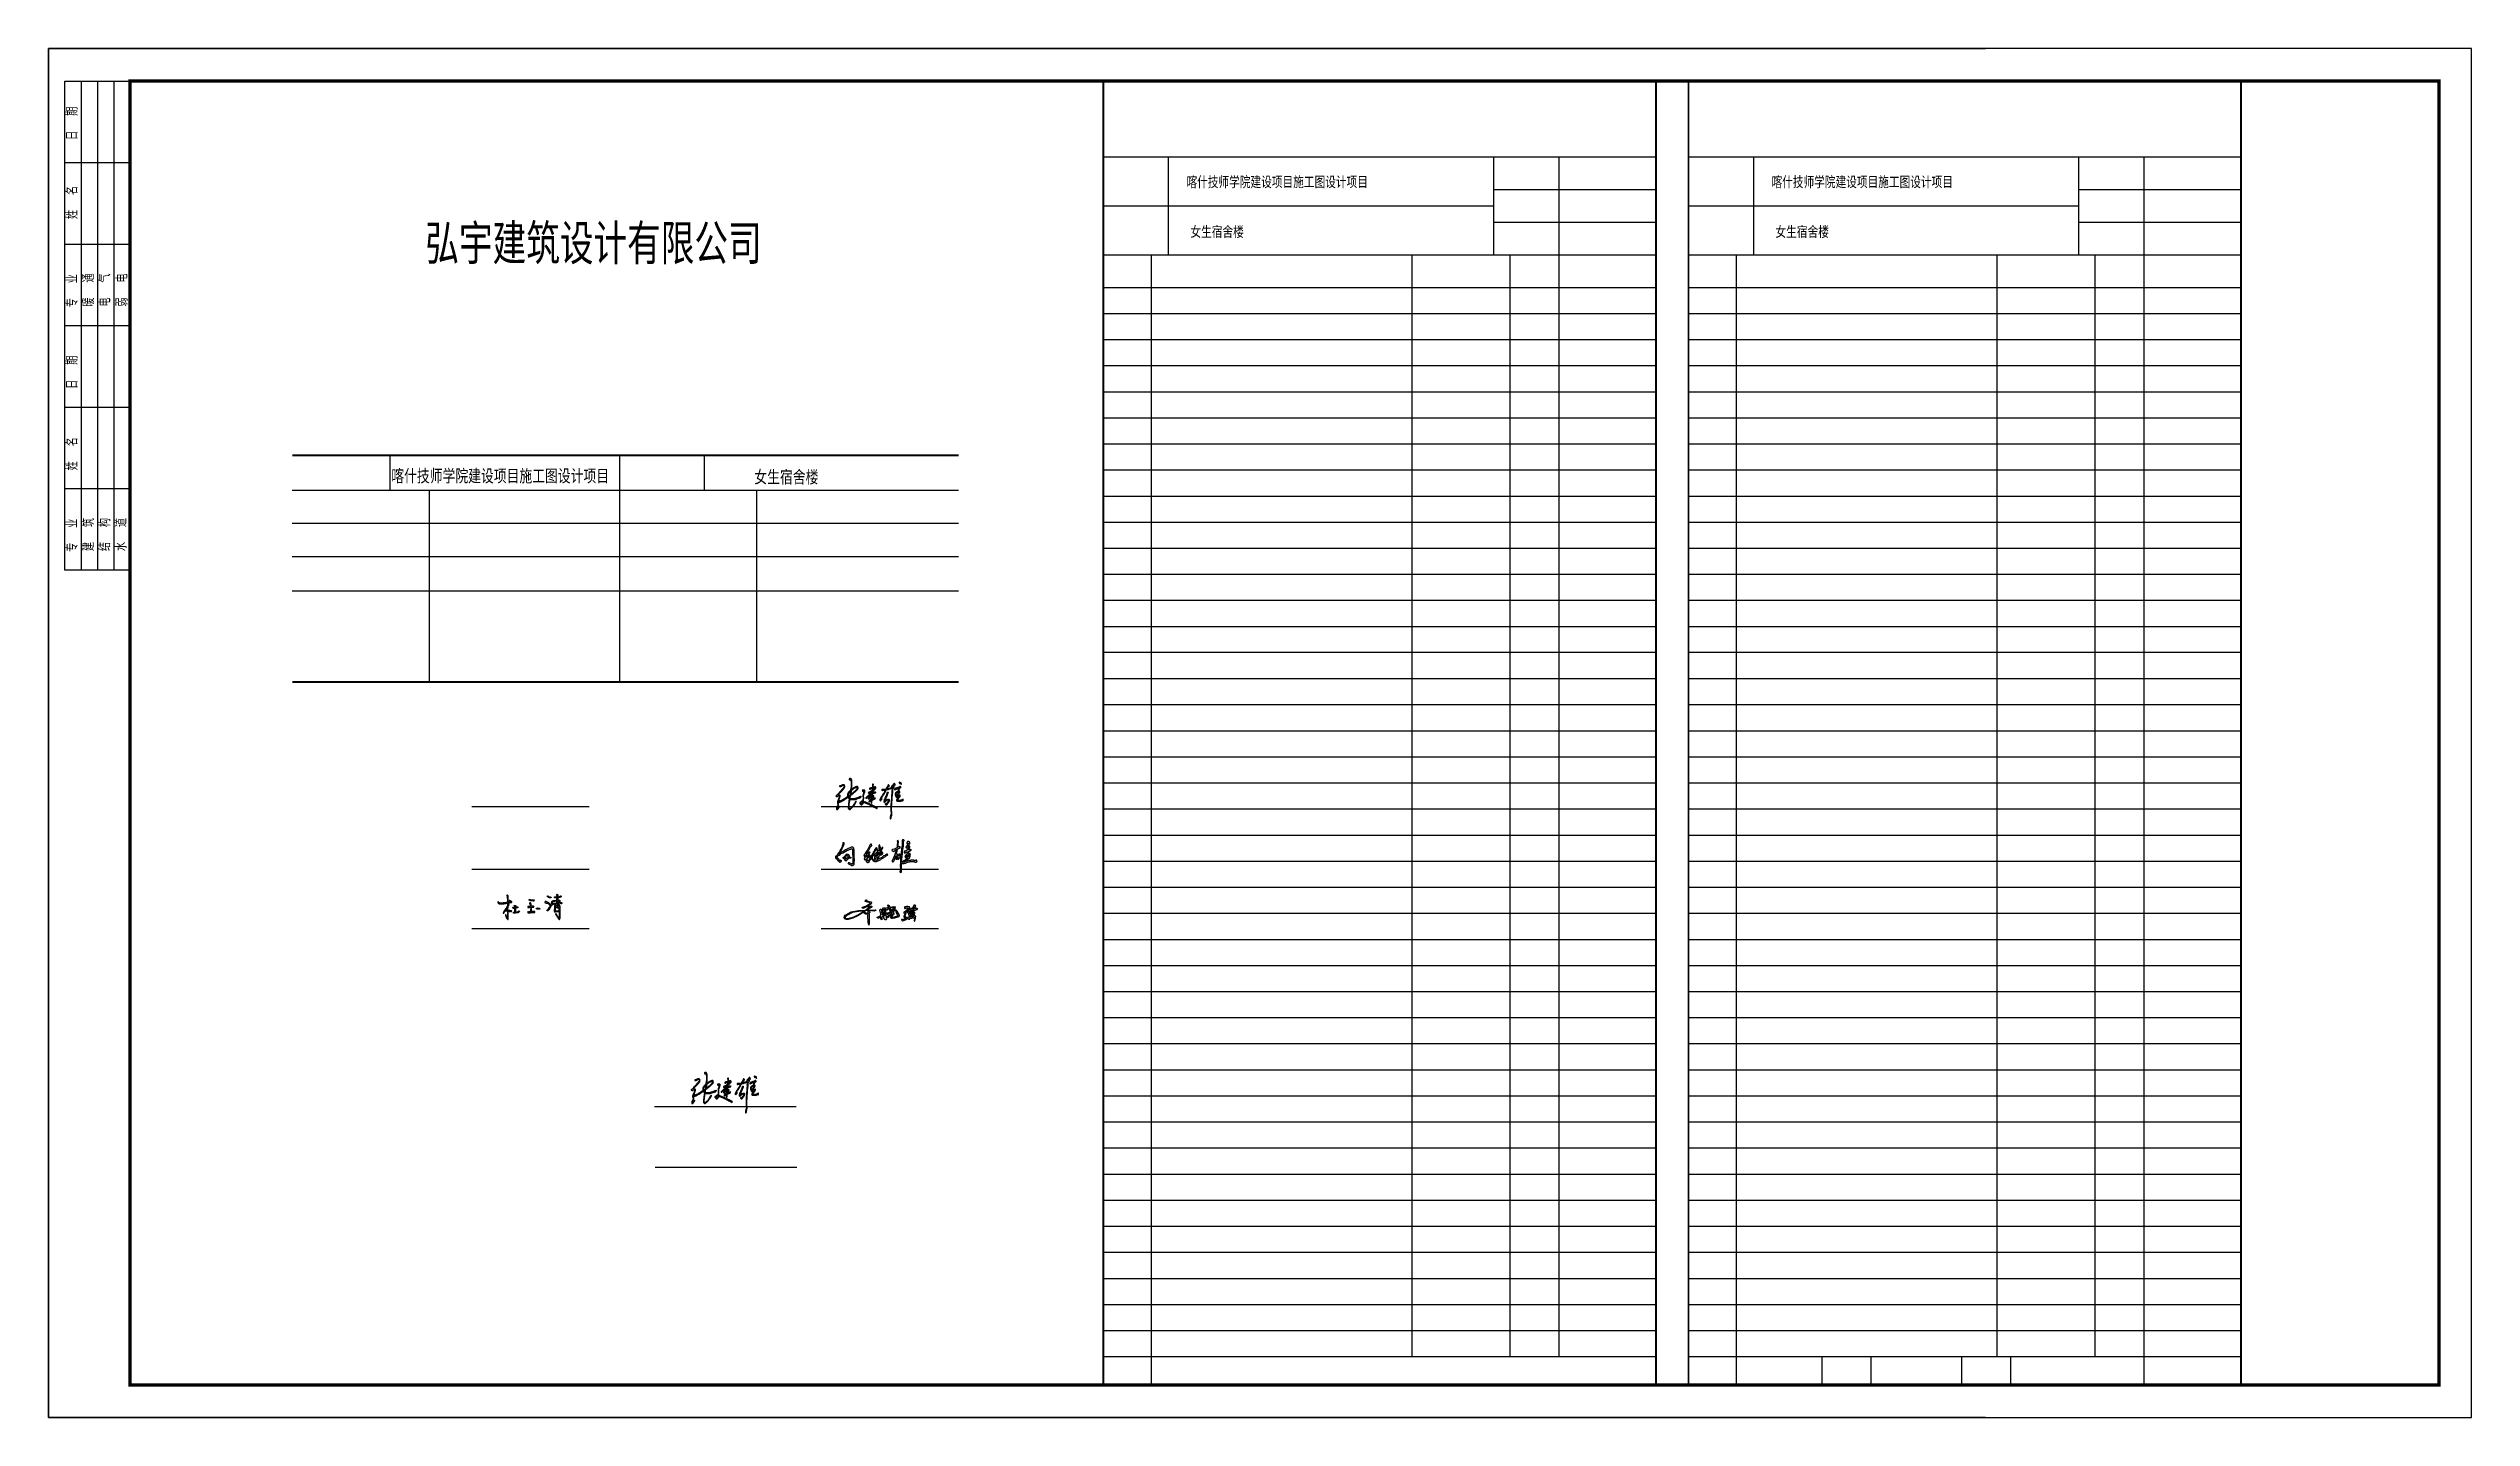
# Model space of a CAD drawing. Extents: x 30064 to 135164, y 17999 to 492668.
# Drawn here: x 30064 to 104364, y 386815 to 428815 of the extents above; entities that cross this region are included whole.
import ezdxf

# ---------------------------------------------------------------- set-up
doc = ezdxf.new("R2010")
doc.units = 0
doc.header["$LTSCALE"] = 1000
doc.header["$MEASUREMENT"] = 0
for name, color, linetype in [('PUB_TITLE', 7, 'Continuous'), ('TWT_TITLE', 7, 'Continuous'), ('文字和字符', 7, 'Continuous')]:
    doc.layers.add(name, color=color, linetype=linetype)
doc.layers.add('PUB_WINDW', color=7, linetype='Continuous', plot=False)
doc.styles.add('-宋体', font='', dxfattribs={"width": 0.8})
doc.styles.add('_TEL_DIM', font='simhei.ttf', dxfattribs={"width": 0.8, "height": 3.5})
doc.styles.get("Standard").update_dxf_attribs({"font": 'gbenor.shx', "bigfont": 'gbcbig.shx'})
doc.styles.get('-宋体').set_extended_font_data('SimSun')

msp = doc.modelspace()

# ---------------------------------------------------------------- texts
for s, height, style, width, p in [('喀什技师学院建设项目施工图设计项目', 320, '-宋体', 0.75, (64958, 424562)), ('喀什技师学院建设项目施工图设计项目', 320, '-宋体', 0.75, (82898, 424562)), ('弘宇建筑设计有限公司', 1080, '_TEL_DIM', 0.7, (41621, 422311)), ('女生宿舍楼', 320, '-宋体', 0.75, (65081, 423034)), ('女生宿舍楼', 320, '-宋体', 0.75, (83021, 423034)), ('喀什技师学院建设项目施工图设计项目', 384, '-宋体', 0.75, (40577, 415511)), ('女生宿舍楼', 384, '-宋体', 0.75, (51710, 415477))]:
    msp.add_text(s, height=height, dxfattribs=dict(style=style, width=width)).set_placement(p)

# ---------------------------------------------------------------- blocks, each defined once
blk = doc.blocks.new('$titleblk$00000094')
for p, q in [((-150, 20), (0, 20)), ((-150, 0), (-150, 20)), ((0, 15), (-150, 15)), ((-125, 20), (-125, 0)), ((-100, 20), (-100, 0)), ((-75, 20), (-75, 0)), ((-50, 20), (-50, 0)), ((-25, 20), (-25, 0)), ((0, 20), (0, 0)), ((0, 10), (-150, 10)), ((0, 5), (-150, 5))]:
    blk.add_line(p, q)
at = {"width": 0.8}
for s, p in [(' 专   业', (-145.93, 16)), ('建   筑', (-144.19, 11)), (' 姓   名', (-120.93, 16)), (' 日   期', (-95.93, 16)), (' 专   业', (-70.93, 16)), (' 姓   名', (-43.85, 16)), (' 日   期', (-19.57, 16)), ('结   构', (-144.19, 6)), ('暖   通', (-69.19, 11)), ('电   气', (-69.19, 6)), ('水   道', (-144.19, 1)), ('弱   电', (-69.19, 0.73))]:
    blk.add_text(s, height=3.5, rotation=0, dxfattribs=at).set_placement(p)

# ---------------------------------------------------------------- hatches: boundary and pattern name
h = msp.add_hatch(color=6)
h.paths.add_polyline_path([(54777, 403964), (54768, 403970), (54771, 404202), (54767, 404212), (54764, 404281), (54739, 404306), (54732, 404314), (54679, 404314), (54660, 404303), (54613, 404280), (54590, 404274), (54551, 404252), (54503, 404229), (54461, 404204), (54399, 404171), (54372, 404158), (54352, 404142), (54329, 404118), (54327, 404111), (54310, 404111), (54309, 404122), (54323, 404135), (54340, 404155), (54354, 404178), (54377, 404218), (54407, 404274), (54439, 404350), (54461, 404410), (54460, 404450), (54426, 404450), (54418, 404433), (54412, 404375), (54402, 404344), (54388, 404307), (54356, 404247), (54341, 404218), (54328, 404186), (54322, 404173), (54291, 404143), (54287, 404129), (54275, 404128), (54265, 404102), (54260, 404088), (54246, 404068), (54241, 404053), (54220, 404036), (54208, 404036), (54199, 404024), (54197, 403982), (54212, 403969), (54225, 403964), (54234, 403959), (54241, 403948), (54244, 403938), (54260, 403924), (54263, 403912), (54312, 403868), (54328, 403863), (54335, 403851), (54344, 403851), (54348, 403863), (54363, 403866), (54373, 403878), (54381, 403883), (54379, 403898), (54371, 403907), (54348, 403909), (54343, 403900), (54330, 403898), (54325, 403907), (54312, 403916), (54305, 403931), (54299, 403944), (54255, 403987), (54238, 403988), (54237, 404004), (54268, 404032), (54270, 404048), (54283, 404055), (54285, 404070), (54287, 404082), (54295, 404085), (54296, 404070), (54324, 404069), (54336, 404081), (54336, 404091), (54344, 404092), (54361, 404108), (54366, 404116), (54374, 404116), (54385, 404124), (54404, 404130), (54430, 404144), (54471, 404167), (54501, 404184), (54550, 404206), (54584, 404222), (54628, 404241), (54666, 404255), (54675, 404261), (54711, 404263), (54716, 404257), (54721, 404254), (54718, 404075), (54726, 404059), (54728, 403808), (54728, 403802), (54712, 403803), (54705, 403793), (54693, 403792), (54690, 403802), (54664, 403813), (54637, 403821), (54624, 403828), (54608, 403835), (54599, 403838), (54594, 403833), (54587, 403829), (54588, 403807), (54598, 403806), (54613, 403795), (54642, 403777), (54674, 403763), (54687, 403755), (54688, 403753), (54714, 403753), (54740, 403762), (54759, 403771), (54773, 403782), (54775, 403794)])
h.paths.add_polyline_path([(54544, 403925), (54557, 403928), (54574, 403947), (54587, 403948), (54598, 403964), (54606, 403963), (54614, 403972), (54655, 403972), (54656, 403976), (54663, 403979), (54663, 404005), (54660, 404011), (54620, 404011), (54618, 404001), (54613, 404001), (54612, 404008), (54603, 404013), (54603, 404023), (54614, 404028), (54612, 404061), (54606, 404070), (54602, 404077), (54586, 404092), (54584, 404101), (54537, 404101), (54526, 404091), (54527, 404079), (54521, 404078), (54512, 404076), (54503, 404068), (54500, 404053), (54473, 404029), (54475, 404002), (54470, 404002), (54464, 404011), (54430, 404008), (54429, 403980), (54454, 403957), (54466, 403957), (54466, 403948), (54489, 403947), (54495, 403960), (54503, 403956), (54506, 403951), (54500, 403947), (54496, 403936), (54490, 403931), (54492, 403911), (54498, 403907), (54499, 403897), (54509, 403897), (54510, 403892), (54517, 403888), (54521, 403895), (54523, 403897), (54533, 403903), (54540, 403914), (54540, 403922)], flags=16)
h.paths.add_polyline_path([(54520, 403956), (54511, 403955), (54505, 403961), (54499, 403970), (54494, 403980), (54499, 403990), (54505, 403988), (54509, 404008), (54517, 404023), (54523, 404034), (54540, 404055), (54570, 404060), (54572, 403999), (54564, 403994), (54566, 403981), (54556, 403980), (54550, 403973), (54538, 403972), (54536, 403963), (54524, 403964)], flags=0)
h.paths.add_polyline_path([(55532, 403913), (55545, 403913), (55568, 403926), (55584, 403936), (55600, 403944), (55618, 403966), (55629, 403968), (55666, 403990), (55694, 404007), (55730, 404030), (55748, 404048), (55768, 404053), (55785, 404063), (55793, 404072), (55799, 404080), (55797, 404091), (55790, 404093), (55788, 404100), (55760, 404099), (55749, 404090), (55728, 404080), (55708, 404058), (55684, 404049), (55667, 404042), (55637, 404015), (55622, 404000), (55594, 403989), (55568, 403979), (55541, 403962), (55525, 403957), (55524, 403950), (55512, 403950), (55509, 403961), (55519, 403965), (55522, 404002), (55530, 404025), (55535, 404041), (55564, 404063), (55597, 404080), (55630, 404093), (55651, 404117), (55651, 404138), (55644, 404146), (55608, 404128), (55605, 404113), (55586, 404105), (55576, 404098), (55573, 404093), (55555, 404089), (55554, 404098), (55547, 404098), (55547, 404114), (55558, 404125), (55569, 404125), (55579, 404131), (55597, 404139), (55609, 404148), (55617, 404164), (55617, 404204), (55602, 404211), (55591, 404218), (55593, 404233), (55599, 404237), (55606, 404237), (55613, 404246), (55624, 404251), (55632, 404255), (55642, 404268), (55642, 404278), (55653, 404282), (55653, 404302), (55652, 404309), (55642, 404309), (55634, 404301), (55622, 404290), (55608, 404275), (55596, 404263), (55583, 404250), (55577, 404245), (55577, 404241), (55570, 404241), (55565, 404239), (55564, 404232), (55554, 404232), (55555, 404247), (55561, 404252), (55562, 404271), (55571, 404275), (55570, 404288), (55575, 404288), (55577, 404313), (55570, 404317), (55567, 404340), (55560, 404340), (55560, 404359), (55555, 404365), (55555, 404379), (55537, 404381), (55536, 404372), (55526, 404368), (55527, 404204), (55511, 404204), (55511, 404197), (55495, 404196), (55495, 404201), (55490, 404204), (55488, 404223), (55481, 404228), (55482, 404254), (55475, 404258), (55473, 404270), (55449, 404296), (55434, 404299), (55433, 404280), (55424, 404275), (55424, 404262), (55417, 404249), (55396, 404234), (55396, 404225), (55396, 404222), (55385, 404202), (55368, 404179), (55352, 404158), (55338, 404123), (55318, 404085), (55296, 404038), (55266, 403993), (55248, 403967), (55229, 403931), (55224, 403918), (55197, 403898), (55185, 403890), (55182, 403894), (55174, 403906), (55174, 403920), (55162, 403923), (55145, 403917), (55135, 403904), (55135, 403875), (55147, 403864), (55160, 403852), (55174, 403848), (55174, 403841), (55203, 403843), (55212, 403850), (55235, 403875), (55245, 403886), (55255, 403910), (55261, 403927), (55278, 403953), (55284, 403969), (55290, 403982), (55299, 403992), (55306, 403996), (55312, 403996), (55309, 403941), (55318, 403931), (55357, 403890), (55369, 403888), (55371, 403883), (55392, 403883), (55396, 403877), (55457, 403876), (55466, 403882), (55478, 403882), (55504, 403898), (55524, 403908)])
h.paths.add_polyline_path([(55485, 403929), (55475, 403926), (55471, 403916), (55461, 403918), (55457, 403912), (55392, 403910), (55389, 403918), (55370, 403917), (55365, 403924), (55354, 403935), (55345, 403940), (55344, 403961), (55334, 403964), (55337, 404011), (55331, 404017), (55330, 404033), (55338, 404043), (55349, 404071), (55358, 404094), (55378, 404129), (55398, 404164), (55422, 404206), (55427, 404225), (55430, 404239), (55453, 404238), (55462, 404225), (55463, 404207), (55472, 404193), (55476, 404187), (55476, 404153), (55459, 404137), (55445, 404138), (55426, 404113), (55413, 404114), (55409, 404098), (55396, 404090), (55383, 404083), (55375, 404069), (55375, 404060), (55368, 404061), (55372, 404045), (55378, 404041), (55386, 404043), (55391, 404049), (55405, 404048), (55420, 404059), (55438, 404069), (55454, 404077), (55473, 404090), (55483, 404101), (55507, 404101), (55513, 404095), (55513, 404078), (55498, 404070), (55484, 404055), (55476, 404046), (55471, 404039), (55459, 404040), (55447, 404032), (55420, 404023), (55413, 404017), (55394, 404000), (55389, 403991), (55389, 403964), (55404, 403958), (55425, 403963), (55440, 403976), (55456, 403984), (55464, 403996), (55471, 404006), (55476, 404011), (55482, 404010)], flags=16)
h.paths.add_polyline_path([(55482, 404114), (55473, 404114), (55472, 404122), (55477, 404127), (55485, 404135), (55491, 404140), (55493, 404156), (55513, 404154), (55515, 404138), (55507, 404134), (55507, 404130), (55500, 404127), (55498, 404121), (55483, 404121)], flags=16)
h.paths.add_polyline_path([(55561, 404149), (55560, 404160), (55554, 404160), (55554, 404192), (55560, 404193), (55563, 404199), (55580, 404199), (55581, 404184), (55588, 404182), (55586, 404173), (55580, 404170), (55582, 404149)], flags=16)
h.paths.add_polyline_path([(55175, 403973), (55191, 403986), (55202, 403987), (55217, 404004), (55227, 404004), (55236, 404019), (55245, 404020), (55255, 404035), (55255, 404041), (55264, 404041), (55262, 404058), (55254, 404063), (55247, 404064), (55239, 404071), (55228, 404066), (55220, 404052), (55204, 404037), (55198, 404030), (55189, 404033), (55186, 404025), (55178, 404015), (55170, 404015), (55163, 404010), (55156, 404010), (55149, 404013), (55160, 404024), (55177, 404043), (55181, 404052), (55190, 404057), (55202, 404069), (55207, 404079), (55216, 404085), (55220, 404100), (55232, 404111), (55234, 404121), (55243, 404128), (55253, 404139), (55256, 404151), (55252, 404156), (55247, 404162), (55229, 404161), (55217, 404151), (55204, 404138), (55191, 404130), (55175, 404123), (55161, 404112), (55156, 404109), (55139, 404105), (55136, 404119), (55170, 404158), (55177, 404168), (55198, 404190), (55206, 404204), (55218, 404227), (55236, 404258), (55248, 404290), (55263, 404305), (55268, 404331), (55299, 404355), (55307, 404361), (55300, 404408), (55271, 404407), (55271, 404391), (55247, 404370), (55241, 404367), (55243, 404339), (55233, 404335), (55233, 404316), (55217, 404298), (55201, 404274), (55188, 404247), (55176, 404222), (55158, 404196), (55139, 404166), (55117, 404137), (55097, 404111), (55093, 404106), (55087, 404090), (55080, 404071), (55070, 404066), (55075, 404031), (55096, 404031), (55108, 404046), (55122, 404063), (55135, 404062), (55139, 404070), (55146, 404070), (55151, 404076), (55165, 404077), (55166, 404067), (55139, 404039), (55139, 404028), (55099, 403994), (55099, 403985), (55082, 403971), (55081, 403959), (55073, 403956), (55074, 403949), (55084, 403943), (55084, 403935), (55096, 403934), (55096, 403928), (55104, 403926), (55109, 403931), (55126, 403936), (55149, 403957), (55161, 403957)])
h.paths.add_polyline_path([(56050, 404050), (56059, 404048), (56060, 404006), (56050, 403998), (56045, 403971), (56043, 403954), (56056, 403948), (56087, 403949), (56098, 403961), (56098, 403973), (56103, 404001), (56112, 404001), (56111, 403949), (56129, 403949), (56149, 403967), (56148, 403980), (56176, 404005), (56179, 404018), (56195, 404028), (56195, 404046), (56203, 404047), (56203, 404003), (56191, 403998), (56191, 403786), (56182, 403781), (56186, 403609), (56177, 403604), (56177, 403572), (56168, 403562), (56168, 403552), (56176, 403548), (56193, 403541), (56205, 403536), (56220, 403543), (56224, 403553), (56224, 403780), (56223, 403807), (56282, 403807), (56306, 403812), (56341, 403825), (56385, 403847), (56411, 403855), (56470, 403868), (56470, 403877), (56607, 403876), (56619, 403865), (56633, 403854), (56670, 403854), (56686, 403868), (56696, 403865), (56697, 403892), (56691, 403898), (56691, 403910), (56676, 403911), (56672, 403905), (56603, 403905), (56600, 403911), (56506, 403910), (56502, 403904), (56444, 403902), (56425, 403897), (56403, 403889), (56381, 403882), (56352, 403873), (56326, 403859), (56305, 403849), (56297, 403842), (56291, 403851), (56281, 403851), (56283, 403860), (56298, 403864), (56326, 403879), (56354, 403894), (56366, 403901), (56397, 403934), (56406, 403935), (56476, 404000), (56476, 404016), (56484, 404018), (56485, 404050), (56491, 404055), (56494, 404097), (56487, 404102), (56486, 404115), (56437, 404114), (56435, 404189), (56472, 404192), (56490, 404198), (56506, 404208), (56514, 404224), (56514, 404233), (56501, 404248), (56482, 404233), (56458, 404233), (56454, 404239), (56447, 404241), (56447, 404264), (56468, 404282), (56470, 404300), (56480, 404304), (56477, 404338), (56468, 404347), (56447, 404345), (56441, 404338), (56425, 404338), (56425, 404346), (56445, 404362), (56456, 404380), (56469, 404400), (56476, 404416), (56477, 404456), (56462, 404473), (56446, 404482), (56405, 404482), (56390, 404466), (56387, 404452), (56380, 404452), (56381, 404437), (56386, 404434), (56387, 404421), (56410, 404422), (56417, 404431), (56419, 404437), (56427, 404437), (56427, 404420), (56419, 404413), (56410, 404390), (56401, 404376), (56387, 404358), (56362, 404331), (56358, 404301), (56368, 404294), (56400, 404294), (56411, 404304), (56409, 404311), (56435, 404311), (56433, 404280), (56416, 404270), (56416, 404255), (56407, 404247), (56404, 404233), (56393, 404233), (56374, 404215), (56361, 404211), (56351, 404203), (56350, 404194), (56334, 404199), (56322, 404190), (56314, 404190), (56304, 404183), (56305, 404144), (56312, 404144), (56313, 404129), (56324, 404134), (56332, 404138), (56343, 404142), (56353, 404147), (56366, 404158), (56385, 404158), (56391, 404154), (56397, 404153), (56397, 404115), (56385, 404113), (56387, 404095), (56381, 404091), (56372, 404086), (56361, 404081), (56347, 404065), (56343, 404048), (56325, 404039), (56325, 404030), (56336, 404028), (56336, 404010), (56347, 403999), (56361, 403989), (56378, 403982), (56391, 403979), (56395, 403969), (56377, 403950), (56371, 403944), (56359, 403944), (56327, 403910), (56316, 403908), (56284, 403889), (56272, 403886), (56253, 403870), (56256, 403858), (56246, 403853), (56243, 403846), (56234, 403847), (56238, 403857), (56232, 403870), (56222, 403877), (56222, 403910), (56231, 403913), (56231, 403998), (56240, 404006), (56240, 404079), (56250, 404086), (56247, 404152), (56257, 404159), (56257, 404222), (56264, 404227), (56263, 404274), (56272, 404286), (56269, 404314), (56278, 404329), (56284, 404386), (56283, 404487), (56290, 404494), (56292, 404505), (56297, 404505), (56299, 404512), (56306, 404512), (56306, 404524), (56292, 404527), (56292, 404536), (56255, 404537), (56255, 404530), (56248, 404530), (56244, 404523), (56242, 404384), (56232, 404320), (56226, 404283), (56226, 404278), (56217, 404228), (56212, 404158), (56206, 404083), (56205, 404076), (56193, 404074), (56191, 404084), (56181, 404084), (56174, 404067), (56168, 404052), (56166, 404045), (56154, 404044), (56153, 404054), (56160, 404055), (56167, 404082), (56171, 404093), (56164, 404100), (56142, 404102), (56132, 404075), (56120, 404059), (56116, 404044), (56112, 404045), (56110, 404032), (56098, 404025), (56098, 404017), (56089, 404016), (56088, 404032), (56095, 404032), (56103, 404069), (56102, 404099), (56065, 404099), (56064, 404134), (56081, 404156), (56087, 404179), (56093, 404208), (56103, 404238), (56104, 404264), (56131, 404272), (56158, 404280), (56177, 404291), (56179, 404325), (56152, 404326), (56146, 404318), (56119, 404318), (56124, 404408), (56131, 404463), (56132, 404494), (56124, 404501), (56124, 404508), (56118, 404509), (56118, 404516), (56098, 404512), (56097, 404505), (56089, 404504), (56089, 404492), (56098, 404483), (56096, 404411), (56088, 404407), (56090, 404298), (56080, 404287), (56061, 404281), (56042, 404271), (56030, 404264), (56017, 404255), (55993, 404250), (55950, 404242), (55928, 404221), (55939, 404202), (55956, 404189), (55975, 404180), (56008, 404205), (56042, 404224), (56053, 404229), (56065, 404245), (56074, 404245), (56075, 404234), (56067, 404232), (56053, 404197), (56039, 404149), (56030, 404120), (56008, 404061), (55984, 404009), (55952, 403947), (55935, 403900), (55937, 403867), (55948, 403864), (55954, 403856), (55966, 403862), (55984, 403887), (55996, 403916), (56013, 403949), (56020, 403964), (56029, 403981), (56034, 404003), (56038, 404020), (56047, 404038)])
h.paths.add_polyline_path([(56371, 404047), (56378, 404048), (56378, 404055), (56389, 404055), (56393, 404064), (56404, 404064), (56404, 404055), (56403, 404049), (56413, 404044), (56413, 404017), (56403, 404017), (56398, 404007), (56372, 404010)], flags=16)
h.paths.add_polyline_path([(56427, 404062), (56428, 404070), (56440, 404069), (56441, 404079), (56465, 404079), (56465, 404073), (56472, 404071), (56468, 404062), (56465, 404060), (56463, 404045), (56457, 404044), (56457, 404030), (56451, 404030), (56446, 404015), (56433, 404015), (56433, 404060)], flags=16)
h = msp.add_hatch(color=6)
h.paths.add_polyline_path([(44157, 402506), (44163, 402510), (44163, 402516), (44171, 402520), (44176, 402526), (44178, 402534), (44184, 402538), (44186, 402548), (44180, 402551), (44175, 402556), (44172, 402561), (44165, 402561), (44165, 402551), (44162, 402549), (44160, 402545), (44155, 402544), (44155, 402591), (44162, 402593), (44165, 402600), (44166, 402604), (44187, 402604), (44192, 402609), (44223, 402609), (44233, 402613), (44247, 402614), (44255, 402619), (44263, 402619), (44271, 402624), (44274, 402628), (44274, 402643), (44270, 402644), (44266, 402648), (44256, 402651), (44243, 402658), (44229, 402664), (44219, 402669), (44208, 402672), (44204, 402675), (44194, 402676), (44192, 402668), (44197, 402662), (44206, 402654), (44212, 402649), (44220, 402650), (44224, 402646), (44231, 402644), (44228, 402635), (44218, 402638), (44213, 402633), (44193, 402633), (44186, 402626), (44156, 402626), (44156, 402825), (44151, 402830), (44149, 402835), (44141, 402838), (44122, 402838), (44122, 402833), (44116, 402833), (44116, 402825), (44122, 402822), (44122, 402813), (44129, 402810), (44127, 402795), (44133, 402793), (44133, 402749), (44139, 402743), (44139, 402621), (44129, 402621), (44103, 402616), (44067, 402609), (44006, 402603), (43970, 402599), (43968, 402591), (43918, 402591), (43914, 402597), (43897, 402602), (43884, 402610), (43878, 402610), (43871, 402617), (43862, 402625), (43860, 402630), (43860, 402634), (43852, 402634), (43848, 402628), (43848, 402605), (43852, 402602), (43852, 402595), (43861, 402589), (43872, 402584), (43884, 402579), (43896, 402577), (43899, 402571), (43985, 402571), (43990, 402576), (44024, 402576), (44031, 402581), (44056, 402581), (44065, 402587), (44091, 402587), (44099, 402591), (44118, 402591), (44125, 402597), (44136, 402597), (44140, 402511), (44133, 402511), (44134, 402490), (44124, 402478), (44122, 402471), (44105, 402458), (44105, 402450), (44088, 402436), (44089, 402426), (44084, 402426), (44079, 402414), (44071, 402408), (44067, 402394), (44062, 402392), (44057, 402379), (44049, 402376), (44047, 402365), (44040, 402360), (44033, 402348), (44030, 402335), (44024, 402331), (44017, 402319), (44014, 402305), (44008, 402302), (44009, 402287), (44019, 402284), (44024, 402291), (44031, 402292), (44038, 402302), (44038, 402312), (44048, 402324), (44053, 402335), (44058, 402344), (44064, 402350), (44073, 402354), (44080, 402359), (44096, 402359), (44099, 402355), (44130, 402355), (44132, 402350), (44137, 402346), (44138, 402149), (44132, 402149), (44132, 402151), (44126, 402157), (44120, 402172), (44113, 402182), (44109, 402194), (44103, 402206), (44098, 402223), (44094, 402234), (44089, 402238), (44087, 402242), (44081, 402243), (44082, 402214), (44086, 402211), (44088, 402194), (44091, 402185), (44093, 402174), (44098, 402162), (44105, 402148), (44105, 402144), (44110, 402131), (44116, 402127), (44117, 402123), (44135, 402103), (44145, 402102), (44148, 402098), (44159, 402096), (44160, 402101), (44162, 402106), (44162, 402248), (44156, 402252), (44156, 402345), (44186, 402346), (44191, 402344), (44215, 402340), (44219, 402338), (44236, 402337), (44240, 402333), (44247, 402332), (44255, 402336), (44262, 402337), (44266, 402341), (44268, 402355), (44253, 402354), (44248, 402358), (44222, 402361), (44215, 402365), (44199, 402365), (44198, 402370), (44180, 402371), (44175, 402375), (44162, 402377), (44160, 402383), (44155, 402394)])
h.paths.add_polyline_path([(44452, 402453), (44458, 402456), (44458, 402485), (44434, 402485), (44432, 402479), (44424, 402480), (44422, 402473), (44404, 402473), (44402, 402466), (44390, 402465), (44392, 402517), (44387, 402519), (44383, 402523), (44375, 402528), (44355, 402527), (44353, 402524), (44348, 402522), (44348, 402510), (44356, 402507), (44354, 402489), (44362, 402485), (44362, 402458), (44328, 402459), (44327, 402470), (44325, 402473), (44312, 402472), (44309, 402468), (44304, 402463), (44303, 402449), (44309, 402445), (44310, 402432), (44334, 402431), (44337, 402436), (44344, 402436), (44347, 402441), (44359, 402442), (44361, 402435), (44367, 402434), (44365, 402362), (44361, 402359), (44362, 402321), (44357, 402321), (44353, 402315), (44342, 402314), (44338, 402322), (44327, 402322), (44323, 402316), (44320, 402311), (44320, 402299), (44325, 402295), (44328, 402292), (44384, 402292), (44386, 402296), (44448, 402296), (44453, 402303), (44472, 402306), (44473, 402309), (44484, 402311), (44502, 402327), (44505, 402348), (44499, 402350), (44496, 402355), (44480, 402353), (44470, 402338), (44461, 402338), (44459, 402333), (44445, 402333), (44441, 402327), (44428, 402326), (44425, 402320), (44393, 402321), (44392, 402316), (44385, 402316), (44384, 402356), (44389, 402362), (44389, 402438), (44396, 402443), (44401, 402448), (44452, 402448)])
h.paths.add_polyline_path([(44945, 402497), (44942, 402499), (44939, 402504), (44927, 402504), (44924, 402498), (44876, 402498), (44874, 402504), (44869, 402506), (44869, 402540), (44864, 402545), (44865, 402563), (44861, 402567), (44859, 402580), (44853, 402586), (44853, 402591), (44841, 402603), (44824, 402606), (44822, 402601), (44817, 402599), (44817, 402584), (44821, 402579), (44823, 402572), (44827, 402561), (44833, 402554), (44833, 402545), (44839, 402536), (44845, 402529), (44842, 402507), (44838, 402501), (44833, 402501), (44826, 402497), (44765, 402497), (44763, 402494), (44762, 402470), (44766, 402470), (44768, 402465), (44811, 402464), (44815, 402470), (44841, 402471), (44847, 402471), (44848, 402475), (44851, 402476), (44851, 402472), (44857, 402469), (44857, 402409), (44850, 402406), (44850, 402373), (44841, 402373), (44843, 402357), (44837, 402353), (44837, 402339), (44830, 402332), (44825, 402328), (44788, 402328), (44785, 402334), (44770, 402335), (44763, 402329), (44759, 402322), (44760, 402308), (44766, 402306), (44767, 402303), (44782, 402302), (44785, 402298), (44813, 402296), (44817, 402303), (44850, 402302), (44855, 402308), (44887, 402308), (44893, 402311), (44912, 402313), (44919, 402309), (44952, 402308), (44956, 402304), (44966, 402303), (44969, 402307), (44975, 402308), (44977, 402314), (44980, 402314), (44980, 402324), (44976, 402327), (44975, 402337), (44966, 402338), (44964, 402343), (44909, 402344), (44904, 402338), (44870, 402338), (44869, 402343), (44864, 402344), (44864, 402352), (44869, 402353), (44869, 402373), (44876, 402376), (44878, 402440), (44881, 402475), (44909, 402475), (44915, 402469), (44934, 402469), (44938, 402475), (44943, 402475)])
h.paths.add_polyline_path([(44953, 402695), (44947, 402695), (44946, 402700), (44928, 402700), (44925, 402693), (44855, 402693), (44855, 402699), (44846, 402700), (44844, 402705), (44834, 402705), (44833, 402710), (44809, 402710), (44805, 402710), (44805, 402686), (44815, 402685), (44818, 402681), (44827, 402680), (44830, 402676), (44838, 402675), (44841, 402669), (44855, 402670), (44859, 402665), (44927, 402664), (44929, 402659), (44947, 402660), (44947, 402666), (44952, 402668)])
h.paths.add_polyline_path([(45131, 402424), (45124, 402425), (45124, 402432), (45119, 402433), (45119, 402437), (45112, 402437), (45065, 402437), (45065, 402441), (45058, 402445), (45058, 402450), (45047, 402450), (45047, 402443), (45040, 402443), (45039, 402437), (45034, 402437), (45034, 402426), (45043, 402424), (45043, 402415), (45130, 402414)])
h.paths.add_polyline_path([(45411, 402607), (45406, 402610), (45391, 402613), (45378, 402618), (45363, 402625), (45348, 402632), (45337, 402637), (45325, 402643), (45299, 402643), (45291, 402637), (45288, 402626), (45285, 402611), (45297, 402604), (45326, 402599), (45346, 402593), (45365, 402591), (45382, 402582), (45393, 402575), (45399, 402572), (45408, 402566), (45414, 402562), (45419, 402554), (45437, 402555), (45438, 402579), (45432, 402584), (45431, 402588), (45422, 402591), (45419, 402598)])
h.paths.add_polyline_path([(45461, 402785), (45453, 402786), (45449, 402790), (45430, 402789), (45421, 402794), (45406, 402794), (45400, 402801), (45387, 402806), (45380, 402817), (45363, 402816), (45363, 402806), (45358, 402803), (45358, 402798), (45363, 402796), (45365, 402787), (45373, 402785), (45388, 402773), (45394, 402770), (45396, 402766), (45416, 402765), (45417, 402761), (45439, 402760), (45444, 402756), (45458, 402756), (45459, 402760), (45469, 402761), (45472, 402765), (45477, 402765), (45479, 402773), (45474, 402775), (45470, 402780), (45461, 402781)], flags=17)
h.paths.add_polyline_path([(45530, 402556), (45539, 402565), (45587, 402565), (45589, 402570), (45610, 402570), (45611, 402575), (45619, 402575), (45623, 402581), (45649, 402580), (45652, 402586), (45682, 402586), (45684, 402592), (45749, 402593), (45753, 402595), (45754, 402599), (45759, 402599), (45761, 402593), (45769, 402592), (45771, 402587), (45776, 402585), (45778, 402577), (45782, 402571), (45793, 402572), (45792, 402576), (45799, 402578), (45803, 402584), (45811, 402588), (45810, 402605), (45808, 402606), (45801, 402606), (45796, 402612), (45788, 402617), (45772, 402616), (45769, 402623), (45716, 402623), (45713, 402617), (45678, 402618), (45678, 402652), (45683, 402662), (45686, 402666), (45693, 402665), (45697, 402661), (45717, 402662), (45720, 402657), (45723, 402653), (45722, 402648), (45733, 402648), (45736, 402652), (45746, 402655), (45747, 402669), (45741, 402674), (45731, 402683), (45683, 402683), (45680, 402752), (45684, 402757), (45688, 402761), (45694, 402767), (45708, 402767), (45709, 402772), (45747, 402772), (45750, 402775), (45769, 402779), (45782, 402785), (45790, 402792), (45785, 402808), (45780, 402816), (45767, 402816), (45762, 402811), (45758, 402811), (45754, 402804), (45746, 402805), (45740, 402800), (45734, 402800), (45731, 402794), (45724, 402793), (45718, 402788), (45704, 402788), (45701, 402782), (45693, 402785), (45693, 402790), (45690, 402792), (45689, 402799), (45684, 402803), (45684, 402848), (45680, 402849), (45674, 402856), (45668, 402860), (45668, 402865), (45658, 402866), (45654, 402863), (45650, 402860), (45647, 402845), (45653, 402843), (45653, 402835), (45660, 402835), (45660, 402827), (45666, 402824), (45666, 402797), (45659, 402792), (45659, 402786), (45651, 402784), (45653, 402778), (45639, 402778), (45638, 402785), (45616, 402785), (45612, 402788), (45608, 402790), (45586, 402788), (45584, 402783), (45578, 402783), (45579, 402771), (45587, 402763), (45595, 402761), (45600, 402758), (45658, 402757), (45659, 402738), (45653, 402730), (45649, 402705), (45645, 402692), (45638, 402685), (45600, 402681), (45569, 402675), (45537, 402672), (45531, 402664), (45523, 402661), (45513, 402652), (45502, 402643), (45498, 402628), (45492, 402609), (45486, 402585), (45482, 402576), (45476, 402572), (45471, 402559), (45465, 402547), (45457, 402535), (45452, 402519), (45448, 402507), (45444, 402496), (45436, 402485), (45434, 402477), (45420, 402464), (45417, 402455), (45409, 402447), (45405, 402435), (45374, 402406), (45370, 402396), (45353, 402382), (45352, 402370), (45358, 402366), (45360, 402358), (45377, 402357), (45381, 402361), (45382, 402367), (45386, 402372), (45387, 402378), (45395, 402382), (45402, 402389), (45413, 402389), (45420, 402400), (45423, 402411), (45429, 402421), (45435, 402432), (45460, 402474), (45464, 402490), (45470, 402506), (45474, 402517), (45484, 402525), (45498, 402525), (45500, 402532), (45513, 402532), (45526, 402547), (45525, 402552)])
h.paths.add_polyline_path([(45511, 402574), (45511, 402600), (45514, 402608), (45514, 402614), (45519, 402620), (45517, 402625), (45526, 402628), (45530, 402633), (45532, 402639), (45548, 402639), (45550, 402643), (45560, 402642), (45563, 402649), (45587, 402648), (45591, 402654), (45626, 402655), (45628, 402660), (45642, 402659), (45644, 402666), (45648, 402665), (45649, 402660), (45654, 402658), (45653, 402605), (45637, 402605), (45634, 402600), (45610, 402600), (45604, 402594), (45575, 402594), (45571, 402588), (45544, 402587), (45539, 402582), (45532, 402582), (45526, 402578), (45514, 402579), (45514, 402573)], flags=16)
h.paths.add_polyline_path([(45751, 402502), (45744, 402507), (45743, 402524), (45737, 402535), (45730, 402546), (45715, 402565), (45673, 402566), (45665, 402560), (45661, 402555), (45658, 402552), (45657, 402543), (45654, 402542), (45653, 402531), (45646, 402528), (45647, 402518), (45653, 402519), (45657, 402514), (45669, 402516), (45671, 402522), (45680, 402521), (45684, 402527), (45690, 402534), (45693, 402537), (45704, 402537), (45704, 402533), (45711, 402533), (45708, 402502), (45716, 402499), (45716, 402472), (45712, 402469), (45712, 402464), (45704, 402464), (45703, 402469), (45597, 402470), (45598, 402503), (45603, 402505), (45604, 402514), (45619, 402526), (45619, 402537), (45624, 402538), (45625, 402547), (45621, 402549), (45620, 402556), (45599, 402556), (45598, 402545), (45593, 402543), (45593, 402531), (45587, 402531), (45586, 402510), (45582, 402508), (45580, 402481), (45576, 402480), (45575, 402338), (45581, 402337), (45582, 402334), (45587, 402332), (45588, 402321), (45598, 402322), (45598, 402330), (45601, 402333), (45604, 402338), (45704, 402336), (45706, 402342), (45722, 402342), (45720, 402223), (45729, 402218), (45726, 402145), (45723, 402142), (45722, 402136), (45710, 402136), (45703, 402141), (45705, 402150), (45697, 402157), (45691, 402167), (45682, 402177), (45682, 402185), (45671, 402194), (45670, 402201), (45662, 402210), (45660, 402217), (45652, 402231), (45648, 402237), (45648, 402243), (45638, 402251), (45638, 402257), (45632, 402262), (45632, 402266), (45621, 402267), (45620, 402263), (45614, 402258), (45615, 402251), (45619, 402246), (45631, 402235), (45632, 402228), (45644, 402218), (45643, 402212), (45656, 402194), (45659, 402183), (45665, 402179), (45665, 402174), (45670, 402165), (45670, 402160), (45679, 402151), (45681, 402143), (45702, 402124), (45706, 402115), (45715, 402104), (45723, 402102), (45729, 402096), (45737, 402096), (45739, 402101), (45749, 402101), (45749, 402121), (45756, 402126), (45755, 402280), (45751, 402283)])
h.paths.add_polyline_path([(45720, 402437), (45720, 402399), (45727, 402396), (45726, 402375), (45721, 402373), (45721, 402363), (45644, 402364), (45644, 402358), (45604, 402358), (45605, 402440), (45611, 402441), (45611, 402448), (45674, 402447), (45674, 402441), (45708, 402442), (45710, 402436)], flags=16)
h = msp.add_hatch(color=6)
h.paths.add_polyline_path([(55226, 402265), (55221, 402266), (55228, 402298), (55237, 402296), (55250, 402307), (55253, 402321), (55235, 402349), (55211, 402353), (55202, 402347), (55194, 402321), (55199, 402319), (55194, 402296), (55164, 402289), (55114, 402299), (55114, 402304), (55092, 402310), (55077, 402302), (55073, 402292), (55083, 402274), (55127, 402254), (55154, 402251), (55166, 402270), (55196, 402260), (55188, 402228), (55198, 401998), (55218, 401917), (55228, 401956)])
h.paths.add_polyline_path([(55142, 402366), (55302, 402363), (55381, 402348), (55438, 402365), (55441, 402372), (55426, 402387), (55175, 402385), (55178, 402393), (55324, 402483), (55310, 402505), (55183, 402498), (55185, 402508), (55292, 402579), (55298, 402606), (55280, 402635), (55162, 402670), (55140, 402690), (55125, 402694), (55122, 402684), (55118, 402685), (55110, 402650), (55119, 402648), (55117, 402643), (55150, 402635), (55151, 402640), (55192, 402631), (55192, 402627), (55258, 402602), (55253, 402584), (55146, 402513), (55028, 402477), (55015, 402464), (55016, 402447), (55034, 402437), (55047, 402434), (55151, 402479), (55185, 402471), (55236, 402483), (55243, 402476), (55118, 402385), (54903, 402375), (54846, 402364), (54678, 402325), (54514, 402238), (54496, 402223), (54469, 402192), (54464, 402156), (54488, 402107), (54526, 402098), (54591, 402096), (54731, 402135), (54887, 402206)])
h.paths.add_polyline_path([(54922, 402262), (54867, 402226), (54833, 402206), (54822, 402203), (54801, 402193), (54795, 402188), (54774, 402179), (54763, 402172), (54727, 402161), (54680, 402148), (54650, 402140), (54620, 402133), (54599, 402128), (54541, 402126), (54499, 402131), (54496, 402142), (54498, 402170), (54505, 402178), (54541, 402212), (54585, 402242), (54623, 402261), (54640, 402272), (54651, 402274), (54678, 402287), (54688, 402290), (54720, 402306), (54730, 402309), (54772, 402319), (54791, 402324), (54845, 402330), (54911, 402340), (54970, 402351), (55019, 402354), (55083, 402359), (55073, 402351), (55066, 402343), (55044, 402329), (55033, 402327), (55022, 402319), (54972, 402288), (54961, 402287)], flags=16)
h.paths.add_polyline_path([(55742, 402234), (55727, 402377), (55707, 402438), (55701, 402448), (55671, 402457), (55618, 402370), (55609, 402364), (55598, 402407), (55570, 402411), (55561, 402385), (55589, 402255), (55582, 402204), (55475, 402162), (55473, 402159), (55481, 402142), (55497, 402129), (55578, 402167), (55592, 402165), (55588, 402128), (55596, 402092), (55617, 402087), (55623, 402117), (55612, 402168), (55644, 402181), (55658, 402178), (55708, 402085), (55731, 402082), (55751, 402086), (55757, 402112)])
h.paths.add_polyline_path([(55624, 402243), (55611, 402288), (55614, 402304), (55618, 402302), (55626, 402314), (55653, 402308), (55659, 402293), (55654, 402271), (55659, 402269), (55656, 402256), (55643, 402239)], flags=0)
h.paths.add_polyline_path([(55659, 402206), (55662, 402220), (55667, 402219), (55670, 402232), (55674, 402232), (55676, 402241), (55681, 402240), (55692, 402290), (55683, 402311), (55654, 402332), (55636, 402336), (55634, 402331), (55616, 402335), (55618, 402345), (55623, 402344), (55659, 402378), (55667, 402410), (55671, 402409), (55679, 402422), (55684, 402421), (55714, 402257), (55713, 402233), (55718, 402232), (55712, 402204), (55689, 402209), (55675, 402208), (55666, 402200), (55663, 402201), (55664, 402205)], flags=16)
h.paths.add_polyline_path([(55992, 402279), (55972, 402303), (55965, 402305), (55968, 402321), (55972, 402321), (55986, 402337), (55995, 402374), (55999, 402373), (56005, 402399), (56014, 402399), (56020, 402402), (56025, 402426), (56021, 402430), (56002, 402434), (55993, 402432), (55982, 402426), (55976, 402418), (55959, 402407), (55933, 402379), (55927, 402371), (55917, 402372), (55918, 402377), (55903, 402395), (55876, 402424), (55866, 402441), (55867, 402445), (55879, 402443), (55904, 402447), (55941, 402448), (55977, 402450), (56012, 402451), (56027, 402457), (56029, 402467), (56027, 402477), (56024, 402487), (56001, 402492), (55981, 402482), (55966, 402481), (55947, 402480), (55922, 402476), (55897, 402473), (55872, 402469), (55870, 402465), (55852, 402469), (55849, 402473), (55854, 402496), (55841, 402528), (55823, 402533), (55824, 402537), (55810, 402540), (55805, 402536), (55803, 402528), (55805, 402518), (55808, 402506), (55814, 402492), (55826, 402479), (55823, 402466), (55815, 402467), (55793, 402462), (55753, 402452), (55739, 402437), (55736, 402424), (55738, 402413), (55749, 402399), (55772, 402385), (55787, 402391), (55799, 402425), (55825, 402432), (55825, 402436), (55835, 402434), (55834, 402429), (55849, 402409), (55855, 402400), (55877, 402371), (55897, 402363), (55895, 402355), (55889, 402356), (55879, 402345), (55866, 402331), (55849, 402321), (55831, 402310), (55805, 402300), (55785, 402298), (55768, 402288), (55765, 402280), (55768, 402267), (55777, 402251), (55792, 402246), (55804, 402250), (55815, 402262), (55828, 402274), (55844, 402280), (55867, 402284), (55899, 402286), (55901, 402289), (55916, 402286), (55915, 402277), (55911, 402278), (55903, 402271), (55860, 402242), (55853, 402233), (55814, 402209), (55784, 402193), (55779, 402186), (55774, 402169), (55781, 402163), (55800, 402155), (55814, 402156), (55821, 402163), (55829, 402172), (55834, 402190), (55845, 402193), (55871, 402211), (55898, 402233), (55912, 402245), (55926, 402259), (55934, 402258), (55936, 402263), (55944, 402260), (55942, 402249), (55937, 402248), (55929, 402236), (55921, 402218), (55914, 402206), (55906, 402194), (55896, 402178), (55893, 402164), (55898, 402142), (55913, 402129), (55950, 402120), (56002, 402132), (56063, 402153), (56106, 402167), (56139, 402178), (56149, 402224), (56146, 402230), (56143, 402238), (56140, 402251), (56100, 402306), (56097, 402318), (56076, 402352), (56074, 402360), (56059, 402384), (56045, 402387), (56046, 402368), (56057, 402333), (56072, 402295), (56092, 402252), (56113, 402219), (56109, 402200), (56105, 402201), (56099, 402199), (56089, 402195), (56074, 402190), (56042, 402183), (56007, 402171), (55965, 402161), (55942, 402162), (55939, 402158), (55929, 402160), (55925, 402167), (55928, 402182), (55939, 402191), (55964, 402257), (55986, 402252), (55994, 402269), (55991, 402270)])
h.paths.add_polyline_path([(55923, 402308), (55906, 402304), (55892, 402307), (55893, 402311), (55891, 402314), (55892, 402319), (55886, 402321), (55888, 402325), (55892, 402324), (55893, 402328), (55899, 402331), (55901, 402336), (55905, 402338), (55920, 402348), (55938, 402359), (55946, 402360), (55962, 402372), (55974, 402369), (55971, 402361), (55967, 402361), (55965, 402348), (55959, 402348), (55931, 402329)], flags=16)
h.paths.add_polyline_path([(56348, 402238), (56359, 402265), (56363, 402283), (56354, 402309), (56350, 402312), (56353, 402322), (56361, 402323), (56404, 402363), (56427, 402396), (56444, 402412), (56470, 402436), (56476, 402444), (56479, 402458), (56462, 402484), (56419, 402494), (56401, 402494), (56371, 402490), (56360, 402487), (56346, 402487), (56336, 402485), (56326, 402481), (56321, 402478), (56314, 402475), (56310, 402460), (56314, 402450), (56317, 402445), (56320, 402435), (56331, 402433), (56349, 402438), (56369, 402443), (56390, 402449), (56404, 402450), (56414, 402452), (56428, 402453), (56431, 402456), (56435, 402455), (56435, 402453), (56438, 402448), (56428, 402440), (56419, 402428), (56407, 402414), (56394, 402403), (56383, 402392), (56369, 402375), (56350, 402356), (56338, 402340), (56327, 402333), (56312, 402332), (56295, 402322), (56288, 402294), (56299, 402282), (56308, 402280), (56316, 402284), (56330, 402289), (56332, 402294), (56341, 402291), (56334, 402260), (56320, 402245), (56304, 402213), (56297, 402200), (56290, 402193), (56288, 402184), (56290, 402174), (56302, 402162), (56322, 402147), (56339, 402139), (56343, 402135), (56348, 402131), (56346, 402123), (56340, 402124), (56325, 402114), (56319, 402107), (56308, 402103), (56293, 402097), (56277, 402091), (56266, 402088), (56266, 402084), (56237, 402091), (56239, 402095), (56225, 402098), (56221, 402080), (56228, 402069), (56245, 402055), (56255, 402053), (56284, 402061), (56310, 402069), (56342, 402083), (56363, 402096), (56381, 402111), (56387, 402138), (56365, 402162), (56332, 402169), (56333, 402174), (56326, 402185), (56321, 402186), (56323, 402190), (56326, 402189)])
h.paths.add_polyline_path([(56607, 402151), (56621, 402152), (56624, 402154), (56630, 402154), (56608, 402061), (56614, 402057), (56613, 402050), (56615, 402045), (56618, 402041), (56622, 402042), (56625, 402045), (56627, 402045), (56648, 402138), (56654, 402140), (56664, 402186), (56660, 402189), (56660, 402193), (56633, 402199), (56630, 402198), (56622, 402196), (56612, 402192), (56594, 402188), (56583, 402183), (56574, 402182), (56566, 402181), (56559, 402176), (56551, 402173), (56547, 402170), (56527, 402174), (56527, 402179), (56526, 402181), (56529, 402190), (56537, 402215), (56542, 402217), (56548, 402236), (56560, 402237), (56574, 402239), (56584, 402241), (56587, 402243), (56589, 402241), (56592, 402237), (56595, 402231), (56603, 402227), (56602, 402223), (56609, 402222), (56614, 402226), (56618, 402229), (56622, 402230), (56625, 402249), (56621, 402250), (56630, 402298), (56628, 402308), (56623, 402314), (56617, 402317), (56615, 402321), (56593, 402325), (56592, 402323), (56580, 402325), (56579, 402329), (56576, 402331), (56576, 402335), (56573, 402336), (56576, 402348), (56578, 402348), (56581, 402352), (56586, 402351), (56587, 402361), (56592, 402359), (56602, 402362), (56613, 402371), (56624, 402377), (56635, 402379), (56640, 402383), (56650, 402385), (56665, 402392), (56685, 402397), (56697, 402399), (56707, 402407), (56711, 402413), (56715, 402412), (56717, 402420), (56711, 402424), (56705, 402429), (56701, 402435), (56676, 402438), (56666, 402435), (56651, 402433), (56639, 402430), (56622, 402425), (56610, 402422), (56596, 402422), (56594, 402417), (56569, 402423), (56571, 402434), (56577, 402435), (56589, 402445), (56601, 402448), (56612, 402456), (56623, 402462), (56634, 402469), (56646, 402476), (56652, 402479), (56659, 402508), (56655, 402513), (56653, 402523), (56644, 402530), (56620, 402535), (56611, 402533), (56605, 402530), (56601, 402526), (56594, 402526), (56593, 402517), (56595, 402507), (56599, 402505), (56595, 402489), (56591, 402488), (56585, 402481), (56572, 402470), (56555, 402455), (56543, 402442), (56530, 402436), (56514, 402424), (56508, 402417), (56498, 402414), (56481, 402403), (56475, 402396), (56459, 402390), (56439, 402385), (56432, 402381), (56427, 402368), (56424, 402367), (56422, 402358), (56435, 402354), (56437, 402351), (56449, 402348), (56463, 402349), (56475, 402353), (56498, 402371), (56506, 402369), (56518, 402377), (56528, 402380), (56541, 402386), (56560, 402390), (56576, 402393), (56577, 402397), (56589, 402394), (56586, 402381), (56582, 402381), (56576, 402377), (56560, 402372), (56544, 402362), (56518, 402352), (56490, 402339), (56475, 402329), (56462, 402327), (56452, 402324), (56437, 402327), (56426, 402326), (56415, 402329), (56409, 402324), (56407, 402310), (56411, 402303), (56416, 402294), (56432, 402286), (56437, 402274), (56438, 402260), (56441, 402251), (56443, 402235), (56444, 402225), (56448, 402221), (56453, 402213), (56470, 402206), (56485, 402203), (56498, 402204), (56503, 402207), (56507, 402205), (56504, 402191), (56502, 402190), (56492, 402172), (56481, 402169), (56468, 402168), (56453, 402167), (56443, 402164), (56432, 402162), (56422, 402159), (56417, 402156), (56409, 402151), (56406, 402149), (56402, 402140), (56405, 402137), (56404, 402126), (56412, 402118), (56421, 402112), (56431, 402107), (56432, 402105), (56447, 402100), (56452, 402103), (56461, 402101), (56472, 402105), (56479, 402120), (56488, 402134), (56493, 402134), (56507, 402135), (56521, 402137), (56534, 402139), (56547, 402140), (56563, 402142), (56571, 402144), (56582, 402147), (56598, 402149)])
h.paths.add_polyline_path([(56518, 402229), (56510, 402231), (56508, 402226), (56486, 402232), (56487, 402235), (56483, 402235), (56485, 402250), (56493, 402248), (56494, 402253), (56517, 402248), (56516, 402243), (56522, 402243)], flags=16)
h.paths.add_polyline_path([(56522, 402261), (56503, 402266), (56503, 402269), (56491, 402272), (56489, 402276), (56490, 402279), (56487, 402280), (56489, 402288), (56495, 402287), (56495, 402290), (56507, 402288), (56507, 402283), (56516, 402281), (56514, 402277), (56523, 402275), (56525, 402270), (56527, 402269), (56527, 402266), (56527, 402265), (56522, 402265)], flags=16)
h.paths.add_polyline_path([(56548, 402270), (56543, 402271), (56543, 402275), (56540, 402276), (56540, 402281), (56535, 402282), (56537, 402290), (56542, 402291), (56543, 402294), (56552, 402292), (56554, 402297), (56572, 402293), (56573, 402296), (56592, 402293), (56593, 402297), (56600, 402294), (56597, 402282), (56601, 402280), (56600, 402273), (56596, 402274), (56594, 402269), (56589, 402270), (56589, 402266), (56548, 402274)], flags=16)
h.paths.add_polyline_path([(56507, 402308), (56498, 402309), (56497, 402305), (56487, 402308), (56486, 402303), (56482, 402304), (56481, 402299), (56477, 402301), (56475, 402296), (56467, 402297), (56465, 402293), (56457, 402294), (56458, 402299), (56462, 402298), (56465, 402307), (56473, 402305), (56474, 402310), (56479, 402309), (56480, 402314), (56485, 402313), (56486, 402317), (56490, 402316), (56491, 402320), (56500, 402318), (56501, 402323), (56511, 402321), (56512, 402325), (56516, 402324), (56517, 402328), (56528, 402328), (56528, 402330), (56537, 402329), (56539, 402333), (56550, 402330), (56550, 402326), (56559, 402323), (56557, 402320), (56550, 402322), (56547, 402319), (56538, 402320), (56537, 402316), (56528, 402317), (56527, 402313), (56519, 402315), (56517, 402311), (56508, 402312)], flags=16)
at = {"layer": '文字和字符'}
h = msp.add_hatch(color=6, dxfattribs=at)
edge = h.paths.add_edge_path()
edge.add_spline(control_points=[(54336, 406195), (54337, 406195), (54374, 406197), (54393, 406218), (54421, 406228), (54448, 406231), (54476, 406217), (54483, 406187), (54479, 406160), (54476, 406134), (54453, 406109), (54432, 406079), (54402, 406049), (54370, 406020), (54344, 405984), (54311, 405963), (54293, 405939), (54280, 405928), (54274, 405917), (54282, 405904), (54304, 405915), (54327, 405912), (54353, 405888), (54334, 405856), (54327, 405828), (54320, 405806), (54311, 405786), (54310, 405767), (54306, 405753), (54314, 405740), (54325, 405740), (54330, 405732), (54335, 405724), (54346, 405729), (54356, 405730), (54368, 405737), (54382, 405745), (54399, 405750), (54413, 405761), (54429, 405770), (54449, 405782), (54470, 405795), (54489, 405807), (54508, 405820), (54530, 405833), (54547, 405850), (54570, 405859), (54565, 405875), (54564, 405888), (54564, 405903), (54567, 405918), (54567, 405933), (54571, 405949), (54579, 405973), (54600, 405994), (54617, 406021), (54636, 406039), (54649, 406052), (54663, 406064), (54661, 406085), (54666, 406112), (54674, 406140), (54679, 406189), (54683, 406240), (54679, 406295), (54678, 406331), (54668, 406356), (54660, 406371), (54653, 406394), (54642, 406376), (54618, 406367), (54614, 406403), (54631, 406421), (54657, 406422), (54678, 406406), (54691, 406382), (54702, 406352), (54703, 406321), (54703, 406292), (54703, 406264), (54703, 406228), (54705, 406187), (54697, 406147), (54699, 406121), (54690, 406090), (54721, 406106), (54738, 406122), (54769, 406141), (54801, 406153), (54829, 406167), (54856, 406178), (54886, 406164), (54894, 406133), (54888, 406107), (54876, 406081), (54850, 406060), (54820, 406029), (54780, 405996), (54739, 405965), (54707, 405933), (54681, 405916), (54648, 405901), (54656, 405860), (54646, 405830), (54646, 405812), (54642, 405799), (54660, 405796), (54675, 405796), (54701, 405793), (54732, 405795), (54763, 405793), (54788, 405801), (54811, 405806), (54835, 405817), (54866, 405825), (54895, 405839), (54923, 405846), (54945, 405858), (54963, 405862), (54988, 405880), (54979, 405842), (54956, 405829), (54920, 405816), (54886, 405809), (54853, 405794), (54823, 405785), (54789, 405778), (54754, 405775), (54714, 405772), (54678, 405770), (54655, 405774), (54640, 405776), (54635, 405757), (54629, 405704), (54617, 405630), (54611, 405557), (54607, 405519), (54624, 405501), (54640, 405498), (54659, 405500), (54682, 405529), (54715, 405555), (54738, 405598), (54764, 405624), (54778, 405656), (54797, 405682), (54805, 405706), (54833, 405736), (54831, 405700), (54817, 405678), (54801, 405644), (54775, 405612), (54753, 405573), (54718, 405539), (54685, 405497), (54653, 405478), (54630, 405458), (54612, 405471), (54604, 405485), (54588, 405500), (54586, 405530), (54593, 405562), (54592, 405601), (54597, 405641), (54602, 405679), (54607, 405719), (54612, 405752), (54619, 405780), (54615, 405798), (54600, 405808), (54588, 405820), (54583, 405837), (54560, 405837), (54543, 405815), (54510, 405791), (54475, 405768), (54433, 405749), (54399, 405728), (54369, 405703), (54337, 405706), (54322, 405689), (54307, 405680), (54292, 405685), (54284, 405676), (54285, 405662), (54282, 405644), (54291, 405625), (54292, 405601), (54272, 405578), (54268, 405548), (54259, 405523), (54242, 405499), (54272, 405490), (54274, 405518), (54289, 405539), (54305, 405550), (54326, 405577), (54319, 405544), (54307, 405532), (54298, 405519), (54291, 405506), (54282, 405496), (54275, 405486), (54267, 405470), (54249, 405474), (54228, 405457), (54228, 405494), (54231, 405513), (54235, 405535), (54244, 405552), (54251, 405570), (54265, 405585), (54269, 405605), (54269, 405625), (54267, 405642), (54258, 405660), (54252, 405685), (54258, 405717), (54272, 405747), (54284, 405779), (54299, 405809), (54306, 405836), (54313, 405855), (54319, 405867), (54319, 405882), (54298, 405890), (54278, 405880), (54258, 405869), (54239, 405868), (54222, 405870), (54203, 405884), (54251, 405908), (54270, 405947), (54327, 406005), (54373, 406054), (54411, 406102), (54436, 406127), (54458, 406153), (54464, 406184), (54447, 406207), (54417, 406216), (54397, 406181), (54361, 406180), (54330, 406163), (54311, 406199), (54336, 406195), (54336, 406195)], knot_values=[0, 0, 0, 0, 29.830329, 58.917813, 87.403057, 108.106156, 133.178165, 167.21185, 183.493575, 210.674955, 237.313626, 275.867732, 312.375317, 353.761043, 395.875537, 434.582879, 460.669761, 476.274997, 484.417806, 491.620343, 511.676156, 536.924503, 555.692553, 598.362356, 618.348177, 639.189191, 663.45492, 677.063063, 692.317653, 702.959274, 711.943659, 720.14469, 726.927846, 735.80548, 746.57076, 757.657127, 773.391329, 790.76732, 805.441898, 822.594095, 842.866694, 868.323001, 891.127033, 907.573393, 930.634575, 961.258613, 976.688727, 988.002723, 1001.170801, 1014.557807, 1029.617846, 1042.133039, 1057.768168, 1075.005198, 1109.99381, 1138.042246, 1164.89526, 1180.29965, 1191.874738, 1213.241442, 1232.349281, 1268.725268, 1294.322921, 1368.395782, 1410.724556, 1445.044845, 1469.944393, 1480.867815, 1499.328512, 1508.741629, 1526.286567, 1555.649157, 1570.573337, 1593.98259, 1617.984445, 1641.382666, 1669.439815, 1707.291974, 1725.035697, 1749.43332, 1786.029801, 1824.844218, 1863.911625, 1895.042411, 1908.396405, 1926.997455, 1954.733646, 1988.605585, 2022.407336, 2049.221687, 2076.673409, 2100.00089, 2131.565175, 2154.184674, 2175.023051, 2209.537897, 2244.846276, 2295.987218, 2350.394106, 2388.904508, 2420.906973, 2437.842954, 2481.538585, 2513.67034, 2525.068719, 2534.685067, 2544.923321, 2563.314623, 2581.768155, 2615.884833, 2650.046285, 2667.232328, 2688.872495, 2714.057646, 2739.784309, 2777.467879, 2801.534699, 2820.718126, 2846.219989, 2860.698517, 2879.243585, 2912.659008, 2940.608915, 2982.423161, 3010.685784, 3039.178412, 3070.401495, 3105.567192, 3138.040416, 3181.77967, 3202.070017, 3207.318711, 3220.228211, 3244.089956, 3371.102495, 3414.225609, 3453.462193, 3467.26996, 3480.300078, 3495.079726, 3519.973063, 3575.220664, 3613.131208, 3652.775903, 3675.917744, 3710.071084, 3737.577823, 3760.456026, 3779.026476, 3804.406012, 3842.427404, 3879.53793, 3916.903526, 3966.451123, 4017.131972, 4061.072175, 4074.638395, 4092.565028, 4109.947309, 4123.823044, 4149.665691, 4185.989873, 4217.238435, 4257.446297, 4295.790415, 4324.39685, 4369.00823, 4390.680082, 4401.809145, 4417.703641, 4439.204356, 4450.588858, 4460.404255, 4494.065203, 4522.530802, 4573.458554, 4609.521342, 4650.912748, 4685.917862, 4712.736046, 4730.120946, 4746.286022, 4759.95949, 4766.863435, 4776.672561, 4797.16942, 4817.291784, 4834.860476, 4859.323634, 4896.066848, 4914.918931, 4939.065769, 4952.349318, 4974.17708, 4996.946, 5022.500289, 5038.394722, 5059.260572, 5074.696393, 5090.132213, 5102.860644, 5115.363234, 5127.279907, 5137.839505, 5160.110254, 5171.91017, 5195.838718, 5221.384366, 5238.430758, 5255.298426, 5274.238989, 5291.838335, 5311.960699, 5328.55338, 5346.364767, 5359.960569, 5382.934513, 5416.477261, 5448.016954, 5474.30002, 5511.880375, 5539.40652, 5552.058861, 5566.94274, 5578.03298, 5588.729847, 5622.382906, 5636.081831, 5651.985781, 5673.57334, 5685.092373, 5703.046221, 5778.830378, 5827.289368, 5921.873186, 5965.463367, 5998.231583, 6019.778213, 6058.791881, 6074.951846, 6095.085564, 6133.666904, 6164.015928, 6195.290173, 6213.346315, 6227.672688, 6227.672688, 6227.672688, 6227.672688], degree=3, periodic=0)
edge = h.paths.add_edge_path(flags=16)
edge.add_spline(control_points=[(54649, 406023), (54649, 406023), (54636, 406012), (54632, 406000), (54623, 405988), (54616, 405976), (54608, 405963), (54602, 405948), (54594, 405932), (54590, 405919), (54588, 405908), (54589, 405899), (54589, 405891), (54592, 405883), (54601, 405880), (54610, 405890), (54623, 405896), (54634, 405907), (54646, 405913), (54651, 405924), (54649, 405936), (54650, 405952), (54648, 405971), (54659, 405985), (54665, 405999), (54663, 406011), (54666, 406023), (54657, 406026), (54649, 406023), (54649, 406023)], knot_values=[0, 0, 0, 0, 15.16178, 26.885115, 40.319645, 54.966413, 64.568744, 83.231373, 100.644648, 111.873825, 122.261764, 130.597594, 138.137919, 145.255344, 149.904189, 163.057972, 176.277051, 191.533217, 204.002706, 212.709306, 222.244258, 238.518955, 257.638434, 271.136509, 286.704711, 297.422187, 307.353728, 313.519692, 320.456367, 320.456367, 320.456367, 320.456367], degree=3, periodic=0)
edge = h.paths.add_edge_path(flags=16)
edge.add_spline(control_points=[(54682, 406051), (54683, 406051), (54715, 406077), (54737, 406093), (54763, 406111), (54791, 406129), (54823, 406131), (54849, 406141), (54863, 406130), (54874, 406119), (54860, 406095), (54829, 406074), (54800, 406036), (54764, 406011), (54738, 405989), (54716, 405971), (54697, 405957), (54682, 405947), (54676, 405934), (54659, 405930), (54663, 405954), (54663, 405972), (54682, 405987), (54679, 406007), (54680, 406023), (54680, 406036), (54679, 406044), (54682, 406051), (54682, 406051)], knot_values=[0, 0, 0, 0, 36.430419, 65.187197, 91.419752, 121.899033, 155.898168, 179.129599, 191.187594, 202.563458, 218.937757, 256.902618, 310.337733, 348.658026, 377.380118, 405.122206, 425.745844, 443.117225, 454.890005, 463.601594, 481.231921, 499.962837, 517.902498, 538.606138, 551.160941, 565.957672, 570.889886, 577.866804, 577.866804, 577.866804, 577.866804], degree=3, periodic=0)
edge = h.paths.add_edge_path(flags=16)
edge.add_spline(control_points=[(54592, 405849), (54592, 405849), (54601, 405863), (54611, 405867), (54619, 405872), (54630, 405873), (54626, 405858), (54628, 405847), (54626, 405835), (54624, 405826), (54624, 405818), (54617, 405814), (54610, 405816), (54606, 405824), (54601, 405831), (54597, 405838), (54591, 405841), (54592, 405849), (54592, 405849)], knot_values=[0, 0, 0, 0, 13.966431, 26.642221, 32.867363, 40.668687, 50.865474, 62.813241, 75.541774, 82.709236, 91.158043, 95.563358, 100.25464, 110.515602, 118.401257, 123.681007, 133.675528, 136.491121, 136.491121, 136.491121, 136.491121], degree=3, periodic=0)
edge = h.paths.add_edge_path(flags=16)
edge.add_spline(control_points=[(54284, 405718), (54284, 405718), (54292, 405733), (54305, 405729), (54315, 405727), (54322, 405723), (54323, 405715), (54319, 405708), (54317, 405699), (54309, 405696), (54299, 405695), (54284, 405692), (54281, 405705), (54280, 405712), (54284, 405718), (54284, 405718)], knot_values=[0, 0, 0, 0, 11.122688, 25.410392, 33.76565, 39.259742, 46.34399, 54.032835, 60.099225, 69.754386, 75.753906, 90.734986, 100.54138, 106.793197, 112.698594, 112.698594, 112.698594, 112.698594], degree=3, periodic=0)
h = msp.add_hatch(color=6, dxfattribs=at)
edge = h.paths.add_edge_path()
edge.add_spline(control_points=[(55020, 406058), (55021, 406058), (55058, 406067), (55088, 406070), (55102, 406043), (55093, 406021), (55095, 405999), (55085, 405981), (55081, 405966), (55073, 405949), (55068, 405933), (55061, 405917), (55058, 405903), (55061, 405884), (55059, 405863), (55065, 405830), (55060, 405796), (55058, 405763), (55059, 405740), (55050, 405724), (55052, 405708), (55070, 405698), (55091, 405701), (55112, 405692), (55136, 405687), (55157, 405676), (55183, 405663), (55209, 405657), (55233, 405644), (55251, 405633), (55273, 405619), (55301, 405613), (55328, 405597), (55363, 405583), (55392, 405570), (55419, 405553), (55440, 405542), (55469, 405537), (55475, 405512), (55464, 405484), (55445, 405506), (55435, 405520), (55419, 405526), (55401, 405530), (55385, 405541), (55366, 405550), (55344, 405558), (55326, 405572), (55301, 405582), (55276, 405599), (55245, 405611), (55221, 405631), (55194, 405640), (55169, 405651), (55146, 405664), (55123, 405669), (55104, 405675), (55087, 405682), (55069, 405683), (55049, 405683), (55045, 405667), (55041, 405650), (55024, 405636), (55016, 405612), (54995, 405609), (54974, 405608), (54966, 405633), (54945, 405644), (54935, 405672), (54958, 405687), (54972, 405703), (54991, 405715), (55008, 405729), (55029, 405716), (55036, 405733), (55037, 405747), (55038, 405768), (55044, 405795), (55040, 405830), (55041, 405866), (55036, 405895), (55040, 405918), (55046, 405935), (55053, 405947), (55053, 405960), (55057, 405968), (55059, 405980), (55064, 405990), (55068, 406000), (55069, 406011), (55072, 406021), (55076, 406034), (55062, 406040), (55055, 406033), (55045, 406031), (55045, 406018), (55027, 406024), (55022, 406036), (55022, 406046), (55023, 406053), (55020, 406058), (55020, 406058)], knot_values=[0, 0, 0, 0, 31.567408, 64.804615, 84.514899, 102.449572, 127.665217, 143.393176, 158.761139, 172.306084, 195.386314, 203.777391, 220.63047, 233.896682, 257.032253, 279.176201, 327.700844, 348.661996, 374.096735, 388.033075, 396.915328, 415.877792, 435.250381, 456.66983, 478.431065, 501.305126, 522.015154, 560.722472, 573.046245, 596.2976, 621.456877, 643.421109, 676.452722, 706.559804, 747.979879, 764.804525, 796.369237, 812.756663, 842.42195, 854.740888, 879.873646, 891.588111, 907.370515, 923.988969, 943.623296, 959.405623, 982.733778, 1008.381509, 1021.700495, 1058.208083, 1090.24983, 1114.093944, 1144.201026, 1166.925646, 1191.573171, 1217.002209, 1229.971469, 1248.063792, 1268.029249, 1281.440462, 1294.753802, 1308.690116, 1329.858381, 1355.865323, 1368.43417, 1386.209945, 1406.30905, 1430.06276, 1453.845898, 1470.989804, 1499.087867, 1512.54167, 1535.266273, 1553.042048, 1560.571233, 1580.172383, 1594.917168, 1617.197884, 1657.975453, 1689.943564, 1718.67234, 1738.776712, 1751.36341, 1769.195262, 1777.025624, 1785.794542, 1795.901638, 1809.568461, 1816.675984, 1826.397683, 1837.686133, 1847.881877, 1857.816128, 1868.115168, 1875.917125, 1881.585263, 1896.597226, 1905.82176, 1918.671785, 1923.218896, 1927.782629, 1927.782629, 1927.782629, 1927.782629], degree=3, periodic=0)
edge = h.paths.add_edge_path(flags=17)
edge.add_spline(control_points=[(54976, 405677), (54976, 405677), (54967, 405671), (54967, 405662), (54968, 405654), (54971, 405644), (54979, 405639), (54982, 405631), (54989, 405629), (54994, 405629), (54999, 405633), (55004, 405637), (55009, 405638), (55015, 405640), (55019, 405646), (55024, 405652), (55028, 405663), (55031, 405674), (55036, 405687), (55036, 405695), (55037, 405707), (55022, 405706), (55010, 405710), (55002, 405704), (54996, 405699), (54992, 405694), (54989, 405689), (54984, 405685), (54982, 405680), (54976, 405677), (54976, 405677)], knot_values=[0, 0, 0, 0, 9.663903, 14.696519, 25.589324, 33.287033, 41.448102, 50.312117, 54.669885, 59.317586, 65.471876, 69.610934, 76.339168, 81.250991, 86.994431, 94.228062, 103.814692, 117.550507, 128.275999, 139.362893, 142.658643, 157.109971, 167.517587, 177.222957, 183.783609, 188.977779, 195.04957, 200.641099, 203.083872, 211.139425, 211.139425, 211.139425, 211.139425], degree=3, periodic=0)
h = msp.add_hatch(color=6, dxfattribs=at)
edge = h.paths.add_edge_path()
edge.add_spline(control_points=[(55242, 406110), (55242, 406111), (55261, 406128), (55281, 406129), (55302, 406139), (55318, 406132), (55331, 406136), (55333, 406151), (55331, 406171), (55334, 406193), (55330, 406212), (55327, 406226), (55328, 406244), (55354, 406256), (55361, 406233), (55355, 406217), (55356, 406199), (55356, 406181), (55354, 406168), (55352, 406156), (55367, 406152), (55383, 406159), (55403, 406159), (55418, 406159), (55434, 406157), (55436, 406142), (55435, 406129), (55429, 406114), (55418, 406099), (55404, 406087), (55390, 406074), (55379, 406062), (55366, 406055), (55360, 406045), (55352, 406038), (55349, 406025), (55337, 406029), (55336, 406012), (55332, 405999), (55343, 405982), (55357, 405986), (55368, 405993), (55379, 406000), (55393, 406002), (55407, 406006), (55419, 406006), (55433, 406002), (55430, 405992), (55431, 405983), (55418, 405978), (55405, 405982), (55391, 405978), (55382, 405972), (55372, 405969), (55362, 405963), (55352, 405963), (55342, 405968), (55340, 405957), (55336, 405950), (55337, 405939), (55337, 405931), (55336, 405922), (55334, 405915), (55335, 405908), (55335, 405902), (55335, 405897), (55332, 405890), (55347, 405893), (55358, 405892), (55368, 405891), (55376, 405886), (55373, 405869), (55362, 405851), (55339, 405834), (55322, 405822), (55312, 405804), (55310, 405786), (55323, 405773), (55331, 405782), (55340, 405788), (55351, 405795), (55365, 405799), (55377, 405811), (55391, 405821), (55405, 405822), (55419, 405819), (55421, 405802), (55405, 405790), (55388, 405782), (55367, 405776), (55351, 405772), (55335, 405764), (55325, 405754), (55307, 405751), (55313, 405733), (55311, 405714), (55312, 405694), (55318, 405673), (55304, 405661), (55291, 405667), (55284, 405678), (55293, 405693), (55296, 405711), (55297, 405726), (55293, 405745), (55277, 405728), (55260, 405726), (55243, 405718), (55236, 405700), (55220, 405709), (55226, 405725), (55226, 405744), (55245, 405752), (55259, 405762), (55272, 405774), (55284, 405785), (55295, 405795), (55296, 405809), (55300, 405822), (55300, 405836), (55297, 405846), (55291, 405854), (55280, 405852), (55277, 405839), (55264, 405832), (55254, 405822), (55246, 405810), (55235, 405800), (55221, 405792), (55200, 405792), (55202, 405814), (55216, 405823), (55227, 405840), (55246, 405851), (55263, 405861), (55281, 405866), (55293, 405880), (55312, 405882), (55315, 405902), (55319, 405916), (55314, 405930), (55299, 405934), (55288, 405920), (55267, 405910), (55250, 405896), (55228, 405883), (55214, 405870), (55193, 405850), (55173, 405834), (55156, 405817), (55136, 405805), (55119, 405826), (55146, 405838), (55163, 405860), (55195, 405886), (55223, 405919), (55254, 405945), (55275, 405969), (55292, 405983), (55307, 406000), (55292, 406015), (55275, 405989), (55251, 405983), (55231, 405967), (55199, 405958), (55202, 405993), (55229, 405995), (55252, 406004), (55273, 406022), (55293, 406033), (55314, 406039), (55326, 406058), (55324, 406080), (55322, 406097), (55327, 406118), (55307, 406117), (55293, 406110), (55276, 406103), (55264, 406091), (55249, 406088), (55234, 406097), (55242, 406110), (55242, 406110)], knot_values=[0, 0, 0, 0, 21.814226, 40.014518, 62.705103, 80.181203, 87.059593, 95.960741, 117.525979, 144.48919, 157.446323, 169.514731, 184.787555, 205.834293, 221.965238, 235.360358, 252.742704, 270.71375, 285.202589, 292.391017, 298.294038, 323.168932, 339.890762, 353.677583, 365.620364, 378.129251, 389.526685, 402.989381, 420.611403, 440.531037, 455.37129, 472.336878, 486.5792, 494.822314, 504.352288, 516.704907, 522.699181, 530.27695, 553.639261, 565.149337, 577.864888, 587.528817, 601.603428, 613.797645, 625.753182, 641.937729, 649.9788, 657.766267, 665.645468, 673.686615, 691.069983, 702.267642, 712.223711, 720.551303, 732.907569, 741.299569, 750.370401, 754.159277, 767.819998, 775.008381, 783.993926, 790.014194, 797.893351, 805.081778, 810.473088, 814.666318, 817.720913, 829.769177, 838.760629, 852.283854, 856.964277, 862.355586, 894.641394, 917.573479, 938.655869, 952.338385, 974.413595, 984.091028, 992.098792, 1002.565424, 1015.429981, 1028.359865, 1041.617731, 1060.692449, 1075.149999, 1081.330321, 1097.650211, 1107.252151, 1133.82575, 1149.932866, 1167.658992, 1180.945792, 1198.851742, 1207.212315, 1222.48382, 1236.906949, 1263.262694, 1278.557776, 1291.815576, 1304.435541, 1313.922398, 1324.654884, 1349.142625, 1361.020488, 1372.838601, 1385.371679, 1406.33795, 1423.525104, 1437.340436, 1446.079862, 1461.351368, 1476.168885, 1496.200813, 1510.803882, 1526.560496, 1542.662576, 1557.114579, 1565.766985, 1581.249459, 1594.824166, 1604.755407, 1610.756543, 1619.414177, 1627.419657, 1643.634371, 1658.03725, 1667.713087, 1682.728431, 1698.677316, 1713.209272, 1728.480822, 1743.495369, 1760.340716, 1781.062409, 1803.083586, 1817.90876, 1831.829559, 1851.204785, 1861.937228, 1882.369986, 1890.726834, 1902.273459, 1915.005119, 1936.427946, 1969.389218, 1974.338724, 2005.754245, 2023.168452, 2055.026844, 2074.268902, 2093.867831, 2107.78631, 2127.599717, 2153.412209, 2189.440129, 2240.453356, 2274.08225, 2299.89394, 2328.106323, 2341.387876, 2350.989816, 2370.530551, 2403.28468, 2421.19063, 2445.869309, 2466.302067, 2483.491087, 2513.600141, 2534.81948, 2557.988589, 2577.732832, 2594.915337, 2613.696208, 2636.660478, 2648.798069, 2658.352665, 2679.53953, 2695.582632, 2708.030864, 2726.091721, 2735.787779, 2747.159611, 2747.159611, 2747.159611, 2747.159611], degree=3, periodic=0)
edge = h.paths.add_edge_path(flags=16)
edge.add_spline(control_points=[(55312, 405983), (55312, 405983), (55303, 405974), (55297, 405969), (55285, 405967), (55277, 405959), (55271, 405952), (55265, 405945), (55262, 405938), (55260, 405930), (55266, 405925), (55273, 405924), (55279, 405932), (55281, 405941), (55288, 405946), (55295, 405948), (55302, 405953), (55312, 405956), (55318, 405964), (55324, 405971), (55325, 405977), (55323, 405984), (55318, 405983), (55312, 405983), (55312, 405983)], knot_values=[0, 0, 0, 0, 8.439041, 20.62857, 28.097042, 39.877603, 49.765051, 57.178901, 62.854461, 72.258155, 76.58164, 82.950578, 90.312624, 100.188639, 107.6845, 114.090351, 121.535477, 130.11106, 142.317774, 148.462757, 154.387511, 159.526625, 165.895648, 169.459976, 169.459976, 169.459976, 169.459976], degree=3, periodic=0)
edge = h.paths.add_edge_path(flags=16)
edge.add_spline(control_points=[(55357, 406131), (55357, 406131), (55351, 406122), (55351, 406114), (55350, 406103), (55348, 406091), (55345, 406079), (55342, 406068), (55351, 406059), (55356, 406074), (55366, 406082), (55379, 406088), (55390, 406100), (55401, 406108), (55416, 406116), (55412, 406128), (55410, 406140), (55388, 406138), (55372, 406134), (55360, 406135), (55357, 406131), (55357, 406131)], knot_values=[0, 0, 0, 0, 9.334311, 17.140719, 26.361451, 38.018579, 52.789195, 61.01517, 67.124154, 79.068588, 89.242621, 105.885881, 117.802758, 131.460083, 146.451071, 157.202444, 163.309657, 177.435607, 205.630785, 210.588468, 213.165382, 213.165382, 213.165382, 213.165382], degree=3, periodic=0)
h = msp.add_hatch(color=6, dxfattribs=at)
edge = h.paths.add_edge_path()
edge.add_spline(control_points=[(55661, 406077), (55662, 406077), (55698, 406077), (55722, 406077), (55754, 406092), (55760, 406130), (55783, 406160), (55796, 406188), (55809, 406206), (55811, 406236), (55833, 406217), (55840, 406207), (55857, 406186), (55826, 406191), (55821, 406175), (55807, 406159), (55792, 406136), (55783, 406116), (55772, 406097), (55793, 406098), (55807, 406108), (55836, 406114), (55864, 406122), (55896, 406127), (55915, 406131), (55948, 406137), (55915, 406152), (55914, 406177), (55930, 406199), (55948, 406218), (55973, 406238), (55986, 406260), (56011, 406270), (56016, 406251), (56023, 406239), (56033, 406226), (56029, 406215), (56015, 406206), (56011, 406229), (55992, 406233), (55981, 406213), (55962, 406203), (55949, 406188), (55945, 406178), (55944, 406162), (55970, 406169), (55985, 406187), (56005, 406167), (55993, 406148), (55980, 406135), (55972, 406117), (55962, 406104), (55955, 406069), (55955, 406022), (55951, 405958), (55942, 405908), (55937, 405855), (55941, 405802), (55929, 405737), (55931, 405674), (55915, 405556), (55918, 405424), (55930, 405289), (55897, 405227), (55907, 405192), (55884, 405173), (55864, 405215), (55878, 405249), (55888, 405287), (55911, 405335), (55890, 405423), (55899, 405532), (55896, 405623), (55903, 405690), (55910, 405745), (55910, 405802), (55918, 405860), (55915, 405926), (55927, 406003), (55915, 406060), (55956, 406117), (55913, 406112), (55883, 406103), (55845, 406094), (55819, 406086), (55797, 406081), (55778, 406076), (55746, 406078), (55739, 406032), (55712, 405992), (55682, 405932), (55642, 405877), (55616, 405835), (55589, 405811), (55605, 405791), (55633, 405806), (55620, 405783), (55601, 405782), (55606, 405755), (55582, 405730), (55549, 405755), (55569, 405797), (55591, 405840), (55627, 405891), (55661, 405944), (55696, 405997), (55707, 406033), (55733, 406071), (55681, 406051), (55656, 406064), (55625, 406051), (55612, 406070), (55623, 406090), (55633, 406083), (55636, 406079), (55642, 406078), (55648, 406076), (55661, 406077), (55661, 406077)], knot_values=[0, 0, 0, 0, 30.010681, 59.710914, 78.593199, 120.407305, 154.524141, 185.004149, 203.061643, 222.774317, 238.80713, 258.455944, 270.333782, 293.330836, 302.766156, 314.154011, 351.592667, 373.783884, 384.727657, 395.744414, 413.857163, 437.957453, 474.261753, 498.637383, 521.996218, 540.039757, 556.440551, 586.981856, 599.46137, 631.292047, 659.861277, 686.798362, 704.454635, 714.77327, 731.806988, 745.746399, 755.60273, 762.331918, 783.607358, 794.2488, 808.935268, 839.224822, 854.000646, 861.29652, 870.524529, 890.282084, 910.927322, 927.245681, 946.958313, 963.356978, 980.390735, 1000.003082, 1009.515457, 1078.314372, 1130.678307, 1184.843128, 1219.935368, 1279.461792, 1329.992924, 1402.614913, 1454.086505, 1659.988392, 1772.185683, 1817.246483, 1847.677046, 1862.240127, 1879.608782, 1944.488332, 1967.79145, 1986.349178, 2091.415626, 2201.453187, 2292.790848, 2342.000053, 2390.03078, 2446.006624, 2499.916829, 2551.206876, 2630.928051, 2705.368541, 2736.511304, 2751.139397, 2799.882761, 2838.437816, 2856.100871, 2874.060326, 2900.839764, 2911.90203, 2956.44123, 2995.684828, 3055.617738, 3138.927419, 3179.415616, 3204.798199, 3217.112426, 3237.828089, 3249.032304, 3266.585733, 3281.97368, 3312.759311, 3333.895438, 3372.534497, 3420.293911, 3476.863372, 3540.284988, 3599.822241, 3643.146119, 3661.15915, 3690.737213, 3733.200125, 3751.837118, 3768.448916, 3785.656639, 3792.541545, 3796.752385, 3800.355287, 3806.580356, 3819.839144, 3819.839144, 3819.839144, 3819.839144], degree=3, periodic=0)
h = msp.add_hatch(color=6, dxfattribs=at)
edge = h.paths.add_edge_path()
edge.add_spline(control_points=[(55793, 405999), (55793, 405999), (55781, 405970), (55771, 405947), (55762, 405911), (55743, 405879), (55730, 405845), (55717, 405813), (55703, 405784), (55699, 405756), (55692, 405732), (55694, 405709), (55693, 405692), (55702, 405675), (55717, 405695), (55722, 405713), (55745, 405726), (55763, 405740), (55784, 405752), (55803, 405757), (55831, 405763), (55830, 405720), (55792, 405706), (55786, 405667), (55762, 405647), (55744, 405649), (55726, 405650), (55733, 405628), (55733, 405608), (55752, 405606), (55767, 405604), (55773, 405620), (55787, 405638), (55806, 405659), (55819, 405686), (55832, 405705), (55848, 405725), (55847, 405749), (55850, 405785), (55815, 405778), (55789, 405784), (55768, 405764), (55748, 405760), (55720, 405735), (55732, 405777), (55736, 405801), (55750, 405838), (55767, 405877), (55788, 405922), (55799, 405960), (55813, 405988), (55804, 406004), (55793, 405999), (55793, 405999)], knot_values=[0, 0, 0, 0, 24.542793, 52.435959, 85.650583, 121.512598, 155.916917, 186.540407, 217.474406, 244.606868, 263.102829, 287.388558, 305.597528, 314.527085, 327.332873, 353.193682, 372.630675, 395.352625, 418.617204, 435.772151, 457.249665, 475.959444, 524.49024, 552.742939, 580.507685, 599.437854, 607.362997, 621.159879, 644.090151, 657.95728, 669.398503, 679.892715, 700.008206, 736.031643, 756.664286, 782.242284, 801.590045, 823.390719, 851.090423, 877.54929, 900.135028, 924.011869, 947.574779, 965.855715, 994.232281, 1016.328926, 1045.309406, 1098.032674, 1136.336698, 1183.774373, 1208.195694, 1217.866995, 1225.149506, 1225.149506, 1225.149506, 1225.149506], degree=3, periodic=0)
h = msp.add_hatch(color=6, dxfattribs=at)
edge = h.paths.add_edge_path()
edge.add_spline(control_points=[(56011, 406094), (56011, 406095), (56028, 406122), (56053, 406122), (56079, 406130), (56102, 406139), (56127, 406145), (56151, 406154), (56167, 406174), (56194, 406176), (56202, 406156), (56196, 406131), (56168, 406134), (56161, 406108), (56157, 406089), (56147, 406068), (56144, 406050), (56144, 406036), (56140, 406016), (56167, 406030), (56177, 406004), (56168, 405987), (56159, 405974), (56145, 405964), (56138, 405950), (56123, 405936), (56120, 405919), (56116, 405900), (56129, 405892), (56147, 405884), (56148, 405904), (56163, 405911), (56176, 405907), (56190, 405892), (56179, 405866), (56160, 405845), (56143, 405818), (56124, 405797), (56111, 405776), (56099, 405765), (56091, 405752), (56101, 405741), (56117, 405739), (56136, 405741), (56158, 405744), (56182, 405739), (56198, 405752), (56220, 405759), (56238, 405761), (56260, 405769), (56256, 405785), (56274, 405785), (56274, 405773), (56274, 405762), (56273, 405752), (56273, 405742), (56260, 405735), (56247, 405741), (56230, 405741), (56218, 405733), (56205, 405711), (56163, 405727), (56127, 405722), (56100, 405723), (56078, 405722), (56071, 405738), (56061, 405753), (56072, 405766), (56080, 405778), (56090, 405792), (56102, 405807), (56114, 405823), (56130, 405836), (56137, 405849), (56152, 405858), (56142, 405872), (56129, 405870), (56116, 405865), (56109, 405852), (56105, 405835), (56088, 405831), (56071, 405830), (56056, 405844), (56051, 405860), (56043, 405874), (56039, 405893), (56029, 405913), (56024, 405940), (56032, 405962), (56042, 405978), (56051, 405999), (56077, 406013), (56099, 406027), (56120, 406022), (56125, 406040), (56121, 406058), (56126, 406079), (56132, 406098), (56136, 406110), (56137, 406126), (56121, 406119), (56109, 406111), (56087, 406107), (56069, 406095), (56048, 406093), (56035, 406080), (56023, 406071), (56003, 406074), (56011, 406094), (56011, 406094)], knot_values=[0, 0, 0, 0, 24.512001, 49.882294, 72.277412, 98.738469, 118.409447, 143.109669, 167.776883, 187.618262, 203.042037, 222.126752, 247.275306, 258.48372, 289.86628, 303.795246, 321.379231, 338.707377, 347.328395, 366.307106, 385.237264, 403.506228, 418.562709, 428.786369, 449.648574, 463.118664, 483.023077, 498.54091, 507.708607, 523.614939, 538.272825, 548.331434, 564.446663, 573.613544, 601.356343, 627.727416, 655.753502, 687.468657, 707.386499, 724.030195, 733.822997, 742.988374, 758.369859, 776.521682, 797.368312, 820.285411, 838.875384, 852.53501, 881.495768, 896.424896, 904.484831, 916.221913, 924.49056, 934.624145, 946.353648, 953.359124, 961.492881, 980.267656, 992.004738, 1008.557493, 1015.80342, 1061.650078, 1099.490071, 1123.473109, 1136.892554, 1154.792681, 1167.453766, 1180.555905, 1196.223819, 1209.542153, 1226.270416, 1249.735518, 1266.970627, 1281.05191, 1293.130439, 1303.91699, 1316.71909, 1326.731209, 1339.888064, 1357.279911, 1369.076666, 1385.0742, 1402.881823, 1419.32573, 1433.82478, 1447.087554, 1471.921893, 1495.500471, 1520.791964, 1533.894554, 1550.83807, 1581.024251, 1611.984954, 1621.45011, 1633.096343, 1654.387173, 1674.742462, 1691.115782, 1707.380906, 1715.678547, 1723.570803, 1743.940975, 1761.902668, 1783.344225, 1802.439161, 1818.418402, 1831.919163, 1844.453477, 1860.498716, 1860.498716, 1860.498716, 1860.498716], degree=3, periodic=0)
edge = h.paths.add_edge_path(flags=16)
edge.add_spline(control_points=[(56093, 405996), (56093, 405996), (56075, 405988), (56067, 405977), (56060, 405963), (56054, 405951), (56053, 405938), (56055, 405927), (56060, 405918), (56064, 405910), (56069, 405901), (56083, 405906), (56091, 405917), (56101, 405928), (56104, 405942), (56109, 405955), (56113, 405969), (56122, 405979), (56126, 405991), (56119, 406000), (56108, 406002), (56101, 406000), (56093, 405996), (56093, 405996)], knot_values=[0, 0, 0, 0, 17.49913, 30.768414, 43.809406, 57.820521, 67.761158, 79.395962, 89.172864, 96.402516, 104.532234, 113.624822, 128.719094, 142.570854, 155.091253, 167.081152, 182.063386, 194.044375, 204.792336, 212.007375, 223.839632, 231.821798, 237.531752, 237.531752, 237.531752, 237.531752], degree=3, periodic=0)
h = msp.add_hatch(color=6, dxfattribs=at)
edge = h.paths.add_edge_path()
edge.add_spline(control_points=[(49898, 397177), (49898, 397177), (49935, 397179), (49955, 397199), (49983, 397209), (50009, 397213), (50038, 397198), (50044, 397169), (50041, 397142), (50038, 397115), (50014, 397090), (49993, 397061), (49964, 397030), (49931, 397002), (49905, 396966), (49873, 396944), (49855, 396921), (49841, 396910), (49836, 396899), (49844, 396886), (49865, 396897), (49888, 396894), (49914, 396870), (49896, 396838), (49888, 396810), (49881, 396788), (49872, 396768), (49872, 396749), (49868, 396735), (49875, 396722), (49886, 396721), (49891, 396714), (49897, 396706), (49907, 396710), (49918, 396712), (49930, 396719), (49944, 396726), (49960, 396732), (49975, 396742), (49991, 396752), (50010, 396764), (50031, 396776), (50051, 396789), (50069, 396802), (50091, 396815), (50108, 396832), (50131, 396841), (50127, 396857), (50126, 396870), (50125, 396885), (50128, 396899), (50129, 396915), (50133, 396931), (50140, 396955), (50161, 396976), (50179, 397003), (50198, 397020), (50211, 397034), (50225, 397046), (50223, 397067), (50227, 397094), (50236, 397122), (50240, 397171), (50245, 397222), (50241, 397276), (50239, 397313), (50229, 397337), (50222, 397353), (50214, 397375), (50203, 397358), (50179, 397349), (50175, 397385), (50193, 397402), (50218, 397404), (50240, 397388), (50253, 397364), (50263, 397333), (50265, 397303), (50265, 397274), (50265, 397246), (50264, 397210), (50266, 397169), (50258, 397128), (50260, 397102), (50252, 397072), (50282, 397087), (50299, 397104), (50330, 397123), (50362, 397135), (50390, 397149), (50418, 397159), (50448, 397145), (50455, 397115), (50449, 397089), (50438, 397062), (50411, 397042), (50381, 397011), (50342, 396978), (50301, 396947), (50268, 396915), (50243, 396897), (50210, 396883), (50217, 396842), (50207, 396812), (50207, 396794), (50204, 396780), (50221, 396778), (50236, 396778), (50262, 396774), (50293, 396776), (50325, 396775), (50350, 396783), (50373, 396787), (50396, 396798), (50427, 396806), (50456, 396820), (50484, 396828), (50507, 396840), (50525, 396844), (50549, 396862), (50540, 396824), (50517, 396811), (50482, 396798), (50447, 396791), (50415, 396776), (50384, 396766), (50351, 396760), (50315, 396757), (50275, 396753), (50240, 396752), (50216, 396756), (50201, 396758), (50196, 396739), (50191, 396685), (50178, 396612), (50172, 396539), (50168, 396501), (50186, 396482), (50201, 396480), (50221, 396481), (50243, 396511), (50276, 396537), (50299, 396579), (50326, 396605), (50339, 396637), (50359, 396663), (50366, 396688), (50394, 396718), (50392, 396681), (50379, 396659), (50362, 396625), (50337, 396594), (50315, 396555), (50279, 396520), (50246, 396478), (50214, 396459), (50191, 396439), (50174, 396453), (50165, 396467), (50150, 396482), (50147, 396511), (50154, 396544), (50153, 396583), (50158, 396622), (50163, 396661), (50168, 396700), (50174, 396734), (50181, 396761), (50177, 396780), (50161, 396789), (50149, 396802), (50144, 396819), (50121, 396819), (50104, 396797), (50072, 396773), (50037, 396750), (49995, 396730), (49960, 396710), (49931, 396685), (49899, 396688), (49884, 396671), (49868, 396661), (49854, 396667), (49845, 396658), (49846, 396644), (49844, 396626), (49852, 396606), (49853, 396583), (49833, 396560), (49829, 396530), (49820, 396505), (49804, 396481), (49833, 396472), (49835, 396500), (49850, 396521), (49866, 396532), (49888, 396559), (49880, 396525), (49869, 396514), (49860, 396500), (49852, 396488), (49844, 396478), (49836, 396468), (49829, 396452), (49810, 396456), (49789, 396439), (49789, 396476), (49792, 396495), (49796, 396517), (49805, 396533), (49813, 396551), (49827, 396567), (49830, 396587), (49830, 396606), (49828, 396624), (49820, 396642), (49814, 396667), (49820, 396699), (49834, 396729), (49846, 396761), (49861, 396790), (49868, 396817), (49874, 396836), (49881, 396848), (49881, 396864), (49859, 396872), (49839, 396862), (49819, 396851), (49800, 396849), (49784, 396852), (49764, 396865), (49813, 396889), (49831, 396929), (49889, 396987), (49934, 397035), (49972, 397084), (49998, 397109), (50019, 397134), (50025, 397166), (50009, 397189), (49979, 397198), (49958, 397163), (49922, 397161), (49891, 397145), (49873, 397181), (49898, 397177), (49898, 397177)], knot_values=[0, 0, 0, 0, 29.830329, 58.917813, 87.403057, 108.106156, 133.178165, 167.21185, 183.493575, 210.674955, 237.313626, 275.867732, 312.375317, 353.761043, 395.875537, 434.582879, 460.669761, 476.274997, 484.417806, 491.620343, 511.676156, 536.924503, 555.692553, 598.362356, 618.348177, 639.189191, 663.45492, 677.063063, 692.317653, 702.959274, 711.943659, 720.14469, 726.927846, 735.80548, 746.57076, 757.657127, 773.391329, 790.76732, 805.441898, 822.594095, 842.866694, 868.323001, 891.127033, 907.573393, 930.634575, 961.258613, 976.688727, 988.002723, 1001.170801, 1014.557807, 1029.617846, 1042.133039, 1057.768168, 1075.005198, 1109.99381, 1138.042246, 1164.89526, 1180.29965, 1191.874738, 1213.241442, 1232.349281, 1268.725268, 1294.322921, 1368.395782, 1410.724556, 1445.044845, 1469.944393, 1480.867815, 1499.328512, 1508.741629, 1526.286567, 1555.649157, 1570.573337, 1593.98259, 1617.984445, 1641.382666, 1669.439815, 1707.291974, 1725.035697, 1749.43332, 1786.029801, 1824.844218, 1863.911625, 1895.042411, 1908.396405, 1926.997455, 1954.733646, 1988.605585, 2022.407336, 2049.221687, 2076.673409, 2100.00089, 2131.565175, 2154.184674, 2175.023051, 2209.537897, 2244.846276, 2295.987218, 2350.394106, 2388.904508, 2420.906973, 2437.842954, 2481.538585, 2513.67034, 2525.068719, 2534.685067, 2544.923321, 2563.314623, 2581.768155, 2615.884833, 2650.046285, 2667.232328, 2688.872495, 2714.057646, 2739.784309, 2777.467879, 2801.534699, 2820.718126, 2846.219989, 2860.698517, 2879.243585, 2912.659008, 2940.608915, 2982.423161, 3010.685784, 3039.178412, 3070.401495, 3105.567192, 3138.040416, 3181.77967, 3202.070017, 3207.318711, 3220.228211, 3244.089956, 3371.102495, 3414.225609, 3453.462193, 3467.26996, 3480.300078, 3495.079726, 3519.973063, 3575.220664, 3613.131208, 3652.775903, 3675.917744, 3710.071084, 3737.577823, 3760.456026, 3779.026476, 3804.406012, 3842.427404, 3879.53793, 3916.903526, 3966.451123, 4017.131972, 4061.072175, 4074.638395, 4092.565028, 4109.947309, 4123.823044, 4149.665691, 4185.989873, 4217.238435, 4257.446297, 4295.790415, 4324.39685, 4369.00823, 4390.680082, 4401.809145, 4417.703641, 4439.204356, 4450.588858, 4460.404255, 4494.065203, 4522.530802, 4573.458554, 4609.521342, 4650.912748, 4685.917862, 4712.736046, 4730.120946, 4746.286022, 4759.95949, 4766.863435, 4776.672561, 4797.16942, 4817.291784, 4834.860476, 4859.323634, 4896.066848, 4914.918931, 4939.065769, 4952.349318, 4974.17708, 4996.946, 5022.500289, 5038.394722, 5059.260572, 5074.696393, 5090.132213, 5102.860644, 5115.363234, 5127.279907, 5137.839505, 5160.110254, 5171.91017, 5195.838718, 5221.384366, 5238.430758, 5255.298426, 5274.238989, 5291.838335, 5311.960699, 5328.55338, 5346.364767, 5359.960569, 5382.934513, 5416.477261, 5448.016954, 5474.30002, 5511.880375, 5539.40652, 5552.058861, 5566.94274, 5578.03298, 5588.729847, 5622.382906, 5636.081831, 5651.985781, 5673.57334, 5685.092373, 5703.046221, 5778.830378, 5827.289368, 5921.873186, 5965.463367, 5998.231583, 6019.778213, 6058.791881, 6074.951846, 6095.085564, 6133.666904, 6164.015928, 6195.290173, 6213.346315, 6227.672688, 6227.672688, 6227.672688, 6227.672688], degree=3, periodic=0)
edge = h.paths.add_edge_path(flags=16)
edge.add_spline(control_points=[(50211, 397005), (50211, 397004), (50197, 396994), (50194, 396981), (50184, 396970), (50177, 396958), (50169, 396945), (50164, 396929), (50156, 396914), (50152, 396901), (50150, 396890), (50150, 396880), (50151, 396872), (50153, 396865), (50163, 396862), (50171, 396871), (50185, 396878), (50195, 396888), (50207, 396894), (50212, 396905), (50210, 396918), (50211, 396934), (50210, 396952), (50220, 396967), (50226, 396981), (50224, 396993), (50227, 397005), (50218, 397007), (50211, 397005), (50211, 397005)], knot_values=[0, 0, 0, 0, 15.16178, 26.885115, 40.319645, 54.966413, 64.568744, 83.231373, 100.644648, 111.873825, 122.261764, 130.597594, 138.137919, 145.255344, 149.904189, 163.057972, 176.277051, 191.533217, 204.002706, 212.709306, 222.244258, 238.518955, 257.638434, 271.136509, 286.704711, 297.422187, 307.353728, 313.519692, 320.456367, 320.456367, 320.456367, 320.456367], degree=3, periodic=0)
edge = h.paths.add_edge_path(flags=16)
edge.add_spline(control_points=[(50244, 397033), (50244, 397033), (50276, 397058), (50298, 397075), (50325, 397093), (50353, 397110), (50384, 397112), (50410, 397123), (50424, 397112), (50436, 397101), (50421, 397076), (50391, 397056), (50361, 397017), (50326, 396992), (50299, 396971), (50278, 396953), (50259, 396939), (50244, 396928), (50238, 396916), (50220, 396911), (50225, 396936), (50224, 396954), (50243, 396968), (50241, 396988), (50241, 397005), (50242, 397017), (50240, 397026), (50244, 397033), (50244, 397033)], knot_values=[0, 0, 0, 0, 36.430419, 65.187197, 91.419752, 121.899033, 155.898168, 179.129599, 191.187594, 202.563458, 218.937757, 256.902618, 310.337733, 348.658026, 377.380118, 405.122206, 425.745844, 443.117225, 454.890005, 463.601594, 481.231921, 499.962837, 517.902498, 538.606138, 551.160941, 565.957672, 570.889886, 577.866804, 577.866804, 577.866804, 577.866804], degree=3, periodic=0)
edge = h.paths.add_edge_path(flags=16)
edge.add_spline(control_points=[(50154, 396830), (50154, 396830), (50162, 396845), (50172, 396849), (50180, 396854), (50192, 396854), (50188, 396840), (50189, 396829), (50188, 396817), (50185, 396807), (50185, 396799), (50179, 396796), (50172, 396798), (50167, 396806), (50163, 396812), (50158, 396820), (50153, 396823), (50154, 396830), (50154, 396830)], knot_values=[0, 0, 0, 0, 13.966431, 26.642221, 32.867363, 40.668687, 50.865474, 62.813241, 75.541774, 82.709236, 91.158043, 95.563358, 100.25464, 110.515602, 118.401257, 123.681007, 133.675528, 136.491121, 136.491121, 136.491121, 136.491121], degree=3, periodic=0)
edge = h.paths.add_edge_path(flags=16)
edge.add_spline(control_points=[(49845, 396700), (49845, 396700), (49854, 396714), (49866, 396711), (49876, 396708), (49883, 396705), (49884, 396696), (49881, 396690), (49878, 396681), (49870, 396678), (49860, 396676), (49846, 396674), (49843, 396687), (49841, 396693), (49845, 396700), (49845, 396700)], knot_values=[0, 0, 0, 0, 11.122688, 25.410392, 33.76565, 39.259742, 46.34399, 54.032835, 60.099225, 69.754386, 75.753906, 90.734986, 100.54138, 106.793197, 112.698594, 112.698594, 112.698594, 112.698594], degree=3, periodic=0)
h = msp.add_hatch(color=6, dxfattribs=at)
edge = h.paths.add_edge_path()
edge.add_spline(control_points=[(50582, 397040), (50582, 397040), (50620, 397049), (50649, 397052), (50664, 397025), (50654, 397003), (50657, 396981), (50647, 396963), (50642, 396948), (50635, 396930), (50629, 396915), (50622, 396899), (50619, 396885), (50622, 396866), (50620, 396845), (50626, 396811), (50622, 396778), (50619, 396744), (50621, 396722), (50612, 396706), (50613, 396690), (50631, 396680), (50653, 396683), (50674, 396674), (50697, 396669), (50718, 396658), (50745, 396645), (50770, 396638), (50794, 396626), (50812, 396614), (50834, 396601), (50863, 396595), (50889, 396579), (50924, 396564), (50954, 396552), (50981, 396534), (51001, 396524), (51031, 396518), (51036, 396493), (51025, 396465), (51007, 396488), (50997, 396502), (50981, 396508), (50962, 396512), (50947, 396523), (50927, 396531), (50905, 396539), (50888, 396554), (50862, 396564), (50838, 396581), (50806, 396593), (50782, 396613), (50756, 396622), (50730, 396632), (50707, 396646), (50685, 396651), (50666, 396657), (50648, 396664), (50630, 396665), (50611, 396665), (50607, 396649), (50603, 396632), (50585, 396617), (50577, 396594), (50556, 396590), (50536, 396590), (50527, 396614), (50506, 396626), (50496, 396654), (50520, 396669), (50533, 396685), (50552, 396697), (50569, 396711), (50591, 396697), (50597, 396715), (50598, 396729), (50600, 396750), (50606, 396777), (50601, 396812), (50602, 396848), (50597, 396877), (50601, 396899), (50607, 396916), (50614, 396929), (50615, 396941), (50619, 396950), (50620, 396962), (50626, 396972), (50630, 396982), (50630, 396992), (50633, 397003), (50637, 397015), (50624, 397022), (50616, 397014), (50606, 397012), (50606, 396999), (50589, 397006), (50583, 397017), (50583, 397028), (50585, 397035), (50582, 397040), (50582, 397040)], knot_values=[0, 0, 0, 0, 31.567408, 64.804615, 84.514899, 102.449572, 127.665217, 143.393176, 158.761139, 172.306084, 195.386314, 203.777391, 220.63047, 233.896682, 257.032253, 279.176201, 327.700844, 348.661996, 374.096735, 388.033075, 396.915328, 415.877792, 435.250381, 456.66983, 478.431065, 501.305126, 522.015154, 560.722472, 573.046245, 596.2976, 621.456877, 643.421109, 676.452722, 706.559804, 747.979879, 764.804525, 796.369237, 812.756663, 842.42195, 854.740888, 879.873646, 891.588111, 907.370515, 923.988969, 943.623296, 959.405623, 982.733778, 1008.381509, 1021.700495, 1058.208083, 1090.24983, 1114.093944, 1144.201026, 1166.925646, 1191.573171, 1217.002209, 1229.971469, 1248.063792, 1268.029249, 1281.440462, 1294.753802, 1308.690116, 1329.858381, 1355.865323, 1368.43417, 1386.209945, 1406.30905, 1430.06276, 1453.845898, 1470.989804, 1499.087867, 1512.54167, 1535.266273, 1553.042048, 1560.571233, 1580.172383, 1594.917168, 1617.197884, 1657.975453, 1689.943564, 1718.67234, 1738.776712, 1751.36341, 1769.195262, 1777.025624, 1785.794542, 1795.901638, 1809.568461, 1816.675984, 1826.397683, 1837.686133, 1847.881877, 1857.816128, 1868.115168, 1875.917125, 1881.585263, 1896.597226, 1905.82176, 1918.671785, 1923.218896, 1927.782629, 1927.782629, 1927.782629, 1927.782629], degree=3, periodic=0)
edge = h.paths.add_edge_path(flags=17)
edge.add_spline(control_points=[(50537, 396658), (50537, 396658), (50529, 396653), (50529, 396644), (50529, 396635), (50533, 396626), (50540, 396621), (50544, 396613), (50550, 396611), (50556, 396611), (50560, 396615), (50565, 396618), (50571, 396620), (50577, 396622), (50580, 396628), (50585, 396634), (50589, 396644), (50592, 396656), (50598, 396668), (50597, 396677), (50598, 396688), (50583, 396688), (50572, 396692), (50563, 396685), (50557, 396681), (50553, 396675), (50550, 396670), (50546, 396667), (50544, 396662), (50537, 396658), (50537, 396658)], knot_values=[0, 0, 0, 0, 9.663903, 14.696519, 25.589324, 33.287033, 41.448102, 50.312117, 54.669885, 59.317586, 65.471876, 69.610934, 76.339168, 81.250991, 86.994431, 94.228062, 103.814692, 117.550507, 128.275999, 139.362893, 142.658643, 157.109971, 167.517587, 177.222957, 183.783609, 188.977779, 195.04957, 200.641099, 203.083872, 211.139425, 211.139425, 211.139425, 211.139425], degree=3, periodic=0)
h = msp.add_hatch(color=6, dxfattribs=at)
edge = h.paths.add_edge_path()
edge.add_spline(control_points=[(50804, 397092), (50804, 397092), (50822, 397110), (50842, 397111), (50863, 397120), (50880, 397113), (50892, 397118), (50895, 397133), (50893, 397153), (50896, 397175), (50892, 397194), (50888, 397208), (50889, 397226), (50916, 397238), (50922, 397215), (50916, 397199), (50917, 397181), (50917, 397163), (50916, 397150), (50913, 397138), (50929, 397134), (50944, 397141), (50965, 397140), (50979, 397141), (50995, 397139), (50997, 397124), (50997, 397111), (50991, 397096), (50980, 397081), (50966, 397069), (50952, 397056), (50940, 397044), (50928, 397037), (50921, 397027), (50914, 397020), (50910, 397007), (50898, 397011), (50897, 396994), (50894, 396981), (50905, 396963), (50918, 396968), (50929, 396974), (50940, 396981), (50954, 396983), (50968, 396987), (50981, 396988), (50994, 396984), (50991, 396974), (50993, 396965), (50979, 396960), (50966, 396963), (50953, 396959), (50944, 396954), (50933, 396951), (50924, 396945), (50913, 396945), (50903, 396950), (50901, 396939), (50898, 396931), (50898, 396920), (50898, 396912), (50898, 396904), (50896, 396897), (50896, 396889), (50896, 396883), (50897, 396879), (50894, 396871), (50909, 396874), (50919, 396874), (50930, 396873), (50937, 396868), (50935, 396851), (50923, 396832), (50901, 396816), (50883, 396804), (50873, 396786), (50871, 396768), (50884, 396755), (50893, 396763), (50902, 396769), (50913, 396777), (50926, 396780), (50938, 396792), (50952, 396803), (50967, 396803), (50981, 396801), (50982, 396784), (50967, 396772), (50950, 396764), (50929, 396757), (50912, 396753), (50896, 396745), (50886, 396736), (50869, 396733), (50875, 396715), (50873, 396696), (50873, 396676), (50880, 396655), (50866, 396643), (50852, 396648), (50846, 396660), (50854, 396675), (50858, 396692), (50859, 396708), (50855, 396726), (50838, 396710), (50822, 396708), (50804, 396700), (50797, 396682), (50782, 396691), (50787, 396706), (50788, 396725), (50806, 396733), (50821, 396744), (50833, 396755), (50845, 396766), (50857, 396776), (50858, 396791), (50861, 396804), (50862, 396818), (50858, 396828), (50852, 396836), (50842, 396833), (50838, 396821), (50826, 396814), (50815, 396803), (50807, 396792), (50796, 396782), (50783, 396774), (50761, 396773), (50763, 396796), (50777, 396805), (50788, 396821), (50807, 396832), (50825, 396843), (50843, 396848), (50854, 396861), (50873, 396864), (50877, 396884), (50880, 396897), (50875, 396912), (50861, 396916), (50850, 396902), (50828, 396891), (50811, 396877), (50790, 396865), (50775, 396852), (50754, 396832), (50735, 396816), (50718, 396799), (50698, 396787), (50681, 396808), (50707, 396820), (50724, 396841), (50756, 396868), (50785, 396901), (50815, 396926), (50836, 396951), (50853, 396965), (50868, 396982), (50853, 396996), (50836, 396971), (50813, 396964), (50793, 396948), (50761, 396940), (50764, 396974), (50791, 396977), (50814, 396986), (50834, 397004), (50854, 397015), (50876, 397021), (50888, 397039), (50885, 397062), (50883, 397079), (50888, 397100), (50868, 397099), (50855, 397092), (50838, 397085), (50826, 397073), (50810, 397070), (50796, 397079), (50803, 397092), (50804, 397092)], knot_values=[0, 0, 0, 0, 21.814226, 40.014518, 62.705103, 80.181203, 87.059593, 95.960741, 117.525979, 144.48919, 157.446323, 169.514731, 184.787555, 205.834293, 221.965238, 235.360358, 252.742704, 270.71375, 285.202589, 292.391017, 298.294038, 323.168932, 339.890762, 353.677583, 365.620364, 378.129251, 389.526685, 402.989381, 420.611403, 440.531037, 455.37129, 472.336878, 486.5792, 494.822314, 504.352288, 516.704907, 522.699181, 530.27695, 553.639261, 565.149337, 577.864888, 587.528817, 601.603428, 613.797645, 625.753182, 641.937729, 649.9788, 657.766267, 665.645468, 673.686615, 691.069983, 702.267642, 712.223711, 720.551303, 732.907569, 741.299569, 750.370401, 754.159277, 767.819998, 775.008381, 783.993926, 790.014194, 797.893351, 805.081778, 810.473088, 814.666318, 817.720913, 829.769177, 838.760629, 852.283854, 856.964277, 862.355586, 894.641394, 917.573479, 938.655869, 952.338385, 974.413595, 984.091028, 992.098792, 1002.565424, 1015.429981, 1028.359865, 1041.617731, 1060.692449, 1075.149999, 1081.330321, 1097.650211, 1107.252151, 1133.82575, 1149.932866, 1167.658992, 1180.945792, 1198.851742, 1207.212315, 1222.48382, 1236.906949, 1263.262694, 1278.557776, 1291.815576, 1304.435541, 1313.922398, 1324.654884, 1349.142625, 1361.020488, 1372.838601, 1385.371679, 1406.33795, 1423.525104, 1437.340436, 1446.079862, 1461.351368, 1476.168885, 1496.200813, 1510.803882, 1526.560496, 1542.662576, 1557.114579, 1565.766985, 1581.249459, 1594.824166, 1604.755407, 1610.756543, 1619.414177, 1627.419657, 1643.634371, 1658.03725, 1667.713087, 1682.728431, 1698.677316, 1713.209272, 1728.480822, 1743.495369, 1760.340716, 1781.062409, 1803.083586, 1817.90876, 1831.829559, 1851.204785, 1861.937228, 1882.369986, 1890.726834, 1902.273459, 1915.005119, 1936.427946, 1969.389218, 1974.338724, 2005.754245, 2023.168452, 2055.026844, 2074.268902, 2093.867831, 2107.78631, 2127.599717, 2153.412209, 2189.440129, 2240.453356, 2274.08225, 2299.89394, 2328.106323, 2341.387876, 2350.989816, 2370.530551, 2403.28468, 2421.19063, 2445.869309, 2466.302067, 2483.491087, 2513.600141, 2534.81948, 2557.988589, 2577.732832, 2594.915337, 2613.696208, 2636.660478, 2648.798069, 2658.352665, 2679.53953, 2695.582632, 2708.030864, 2726.091721, 2735.787779, 2747.159611, 2747.159611, 2747.159611, 2747.159611], degree=3, periodic=0)
edge = h.paths.add_edge_path(flags=16)
edge.add_spline(control_points=[(50874, 396965), (50874, 396965), (50865, 396956), (50859, 396951), (50847, 396948), (50839, 396941), (50832, 396933), (50826, 396927), (50823, 396920), (50821, 396912), (50827, 396907), (50834, 396906), (50840, 396913), (50842, 396922), (50850, 396928), (50857, 396930), (50863, 396935), (50873, 396938), (50879, 396946), (50886, 396952), (50887, 396959), (50885, 396966), (50879, 396965), (50874, 396965), (50874, 396965)], knot_values=[0, 0, 0, 0, 8.439041, 20.62857, 28.097042, 39.877603, 49.765051, 57.178901, 62.854461, 72.258155, 76.58164, 82.950578, 90.312624, 100.188639, 107.6845, 114.090351, 121.535477, 130.11106, 142.317774, 148.462757, 154.387511, 159.526625, 165.895648, 169.459976, 169.459976, 169.459976, 169.459976], degree=3, periodic=0)
edge = h.paths.add_edge_path(flags=16)
edge.add_spline(control_points=[(50919, 397113), (50919, 397113), (50913, 397104), (50912, 397096), (50912, 397085), (50909, 397073), (50906, 397061), (50903, 397050), (50912, 397041), (50918, 397056), (50928, 397064), (50941, 397070), (50951, 397082), (50962, 397090), (50978, 397098), (50974, 397110), (50971, 397122), (50949, 397120), (50934, 397116), (50922, 397116), (50919, 397113), (50919, 397113)], knot_values=[0, 0, 0, 0, 9.334311, 17.140719, 26.361451, 38.018579, 52.789195, 61.01517, 67.124154, 79.068588, 89.242621, 105.885881, 117.802758, 131.460083, 146.451071, 157.202444, 163.309657, 177.435607, 205.630785, 210.588468, 213.165382, 213.165382, 213.165382, 213.165382], degree=3, periodic=0)
h = msp.add_hatch(color=6, dxfattribs=at)
edge = h.paths.add_edge_path()
edge.add_spline(control_points=[(51223, 397059), (51223, 397059), (51260, 397059), (51283, 397058), (51315, 397074), (51321, 397112), (51344, 397142), (51357, 397170), (51370, 397188), (51372, 397217), (51394, 397199), (51402, 397189), (51419, 397167), (51387, 397173), (51383, 397156), (51369, 397141), (51354, 397118), (51345, 397098), (51333, 397079), (51354, 397080), (51368, 397090), (51397, 397096), (51426, 397104), (51457, 397109), (51476, 397112), (51509, 397119), (51476, 397133), (51475, 397159), (51491, 397181), (51509, 397200), (51535, 397220), (51547, 397241), (51573, 397251), (51578, 397233), (51585, 397221), (51594, 397208), (51590, 397197), (51576, 397188), (51573, 397211), (51553, 397215), (51542, 397195), (51523, 397185), (51510, 397170), (51507, 397160), (51505, 397144), (51532, 397151), (51546, 397169), (51566, 397149), (51554, 397130), (51541, 397117), (51534, 397099), (51524, 397085), (51516, 397050), (51516, 397003), (51513, 396940), (51503, 396890), (51498, 396836), (51502, 396784), (51490, 396719), (51492, 396656), (51477, 396537), (51479, 396405), (51491, 396271), (51458, 396208), (51469, 396174), (51445, 396155), (51426, 396197), (51439, 396231), (51449, 396268), (51473, 396316), (51451, 396405), (51461, 396514), (51457, 396605), (51464, 396672), (51472, 396727), (51471, 396784), (51480, 396842), (51476, 396908), (51489, 396985), (51476, 397042), (51518, 397099), (51475, 397094), (51444, 397085), (51406, 397076), (51381, 397068), (51359, 397062), (51339, 397058), (51308, 397060), (51301, 397014), (51274, 396973), (51244, 396914), (51203, 396859), (51178, 396816), (51150, 396793), (51167, 396773), (51194, 396787), (51182, 396764), (51162, 396764), (51167, 396736), (51144, 396712), (51111, 396737), (51131, 396779), (51153, 396822), (51188, 396873), (51222, 396926), (51257, 396979), (51269, 397014), (51294, 397052), (51242, 397032), (51217, 397046), (51187, 397032), (51173, 397052), (51185, 397072), (51195, 397065), (51198, 397061), (51203, 397060), (51210, 397057), (51223, 397059), (51223, 397059)], knot_values=[0, 0, 0, 0, 30.010681, 59.710914, 78.593199, 120.407305, 154.524141, 185.004149, 203.061643, 222.774317, 238.80713, 258.455944, 270.333782, 293.330836, 302.766156, 314.154011, 351.592667, 373.783884, 384.727657, 395.744414, 413.857163, 437.957453, 474.261753, 498.637383, 521.996218, 540.039757, 556.440551, 586.981856, 599.46137, 631.292047, 659.861277, 686.798362, 704.454635, 714.77327, 731.806988, 745.746399, 755.60273, 762.331918, 783.607358, 794.2488, 808.935268, 839.224822, 854.000646, 861.29652, 870.524529, 890.282084, 910.927322, 927.245681, 946.958313, 963.356978, 980.390735, 1000.003082, 1009.515457, 1078.314372, 1130.678307, 1184.843128, 1219.935368, 1279.461792, 1329.992924, 1402.614913, 1454.086505, 1659.988392, 1772.185683, 1817.246483, 1847.677046, 1862.240127, 1879.608782, 1944.488332, 1967.79145, 1986.349178, 2091.415626, 2201.453187, 2292.790848, 2342.000053, 2390.03078, 2446.006624, 2499.916829, 2551.206876, 2630.928051, 2705.368541, 2736.511304, 2751.139397, 2799.882761, 2838.437816, 2856.100871, 2874.060326, 2900.839764, 2911.90203, 2956.44123, 2995.684828, 3055.617738, 3138.927419, 3179.415616, 3204.798199, 3217.112426, 3237.828089, 3249.032304, 3266.585733, 3281.97368, 3312.759311, 3333.895438, 3372.534497, 3420.293911, 3476.863372, 3540.284988, 3599.822241, 3643.146119, 3661.15915, 3690.737213, 3733.200125, 3751.837118, 3768.448916, 3785.656639, 3792.541545, 3796.752385, 3800.355287, 3806.580356, 3819.839144, 3819.839144, 3819.839144, 3819.839144], degree=3, periodic=0)
h = msp.add_hatch(color=6, dxfattribs=at)
edge = h.paths.add_edge_path()
edge.add_spline(control_points=[(51355, 396981), (51355, 396981), (51342, 396951), (51333, 396928), (51324, 396892), (51305, 396860), (51291, 396826), (51278, 396795), (51265, 396765), (51261, 396738), (51254, 396714), (51255, 396691), (51254, 396674), (51263, 396657), (51278, 396677), (51283, 396694), (51306, 396707), (51325, 396721), (51345, 396733), (51365, 396739), (51392, 396744), (51392, 396702), (51353, 396688), (51348, 396648), (51324, 396628), (51305, 396630), (51287, 396631), (51294, 396610), (51294, 396590), (51314, 396588), (51328, 396585), (51335, 396601), (51349, 396619), (51367, 396641), (51380, 396668), (51393, 396687), (51410, 396706), (51409, 396731), (51412, 396767), (51376, 396760), (51351, 396765), (51330, 396746), (51309, 396742), (51281, 396717), (51294, 396759), (51297, 396783), (51312, 396819), (51328, 396858), (51350, 396904), (51360, 396941), (51374, 396970), (51365, 396985), (51355, 396981), (51355, 396981)], knot_values=[0, 0, 0, 0, 24.542793, 52.435959, 85.650583, 121.512598, 155.916917, 186.540407, 217.474406, 244.606868, 263.102829, 287.388558, 305.597528, 314.527085, 327.332873, 353.193682, 372.630675, 395.352625, 418.617204, 435.772151, 457.249665, 475.959444, 524.49024, 552.742939, 580.507685, 599.437854, 607.362997, 621.159879, 644.090151, 657.95728, 669.398503, 679.892715, 700.008206, 736.031643, 756.664286, 782.242284, 801.590045, 823.390719, 851.090423, 877.54929, 900.135028, 924.011869, 947.574779, 965.855715, 994.232281, 1016.328926, 1045.309406, 1098.032674, 1136.336698, 1183.774373, 1208.195694, 1217.866995, 1225.149506, 1225.149506, 1225.149506, 1225.149506], degree=3, periodic=0)
h = msp.add_hatch(color=6, dxfattribs=at)
edge = h.paths.add_edge_path()
edge.add_spline(control_points=[(51573, 397076), (51573, 397076), (51590, 397104), (51615, 397103), (51641, 397112), (51664, 397121), (51688, 397126), (51712, 397136), (51728, 397155), (51755, 397158), (51764, 397137), (51757, 397113), (51729, 397116), (51723, 397090), (51719, 397071), (51709, 397050), (51706, 397032), (51705, 397018), (51702, 396998), (51729, 397012), (51738, 396986), (51729, 396969), (51721, 396955), (51707, 396946), (51699, 396931), (51685, 396918), (51681, 396900), (51678, 396882), (51690, 396873), (51708, 396866), (51710, 396885), (51724, 396893), (51737, 396888), (51751, 396874), (51740, 396847), (51722, 396826), (51704, 396800), (51686, 396779), (51672, 396758), (51661, 396746), (51653, 396734), (51662, 396723), (51678, 396721), (51698, 396723), (51720, 396726), (51743, 396721), (51760, 396734), (51781, 396741), (51800, 396743), (51822, 396751), (51818, 396767), (51835, 396767), (51836, 396754), (51835, 396744), (51834, 396734), (51835, 396723), (51822, 396717), (51808, 396723), (51791, 396722), (51779, 396715), (51767, 396692), (51724, 396708), (51688, 396704), (51661, 396705), (51639, 396704), (51633, 396720), (51623, 396734), (51633, 396748), (51641, 396760), (51651, 396773), (51663, 396789), (51675, 396805), (51691, 396818), (51699, 396831), (51713, 396839), (51703, 396854), (51690, 396852), (51678, 396847), (51671, 396833), (51667, 396817), (51650, 396813), (51633, 396812), (51618, 396825), (51612, 396842), (51605, 396856), (51600, 396875), (51590, 396894), (51586, 396922), (51593, 396943), (51604, 396960), (51612, 396981), (51638, 396995), (51660, 397009), (51682, 397003), (51686, 397022), (51682, 397040), (51687, 397061), (51694, 397079), (51697, 397091), (51699, 397108), (51682, 397101), (51670, 397093), (51648, 397089), (51631, 397077), (51609, 397075), (51597, 397062), (51585, 397053), (51564, 397056), (51573, 397076), (51573, 397076)], knot_values=[0, 0, 0, 0, 24.512001, 49.882294, 72.277412, 98.738469, 118.409447, 143.109669, 167.776883, 187.618262, 203.042037, 222.126752, 247.275306, 258.48372, 289.86628, 303.795246, 321.379231, 338.707377, 347.328395, 366.307106, 385.237264, 403.506228, 418.562709, 428.786369, 449.648574, 463.118664, 483.023077, 498.54091, 507.708607, 523.614939, 538.272825, 548.331434, 564.446663, 573.613544, 601.356343, 627.727416, 655.753502, 687.468657, 707.386499, 724.030195, 733.822997, 742.988374, 758.369859, 776.521682, 797.368312, 820.285411, 838.875384, 852.53501, 881.495768, 896.424896, 904.484831, 916.221913, 924.49056, 934.624145, 946.353648, 953.359124, 961.492881, 980.267656, 992.004738, 1008.557493, 1015.80342, 1061.650078, 1099.490071, 1123.473109, 1136.892554, 1154.792681, 1167.453766, 1180.555905, 1196.223819, 1209.542153, 1226.270416, 1249.735518, 1266.970627, 1281.05191, 1293.130439, 1303.91699, 1316.71909, 1326.731209, 1339.888064, 1357.279911, 1369.076666, 1385.0742, 1402.881823, 1419.32573, 1433.82478, 1447.087554, 1471.921893, 1495.500471, 1520.791964, 1533.894554, 1550.83807, 1581.024251, 1611.984954, 1621.45011, 1633.096343, 1654.387173, 1674.742462, 1691.115782, 1707.380906, 1715.678547, 1723.570803, 1743.940975, 1761.902668, 1783.344225, 1802.439161, 1818.418402, 1831.919163, 1844.453477, 1860.498716, 1860.498716, 1860.498716, 1860.498716], degree=3, periodic=0)
edge = h.paths.add_edge_path(flags=16)
edge.add_spline(control_points=[(51654, 396978), (51654, 396978), (51637, 396969), (51628, 396958), (51621, 396945), (51616, 396933), (51614, 396920), (51616, 396909), (51621, 396899), (51626, 396892), (51631, 396883), (51644, 396888), (51652, 396898), (51663, 396910), (51665, 396924), (51671, 396937), (51674, 396951), (51684, 396961), (51687, 396972), (51680, 396982), (51669, 396983), (51662, 396981), (51654, 396978), (51654, 396978)], knot_values=[0, 0, 0, 0, 17.49913, 30.768414, 43.809406, 57.820521, 67.761158, 79.395962, 89.172864, 96.402516, 104.532234, 113.624822, 128.719094, 142.570854, 155.091253, 167.081152, 182.063386, 194.044375, 204.792336, 212.007375, 223.839632, 231.821798, 237.531752, 237.531752, 237.531752, 237.531752], degree=3, periodic=0)

# ---------------------------------------------------------------- linework, layer by layer
for p, q in [((64413, 422485), (64413, 425485)), ((74383, 422485), (74383, 425485)), ((76383, 422485), (76383, 425485)), ((82353, 422485), (82353, 425485)), ((92323, 422485), (92323, 425485)), ((94323, 422485), (94323, 425485)), ((74383, 424485), (79353, 424485)), ((92323, 424485), (97293, 424485)), ((62413, 423985), (74383, 423985)), ((80353, 423985), (92323, 423985)), ((74383, 423485), (79353, 423485)), ((92323, 423485), (97293, 423485)), ((62413, 422485), (79353, 422485)), ((63883, 387815), (63883, 422485)), ((71883, 388685), (71883, 422485)), ((74883, 388685), (74883, 422485)), ((76383, 388685), (76383, 422485)), ((80353, 422485), (97293, 422485)), ((81823, 387815), (81823, 422485)), ((89823, 388685), (89823, 422485)), ((92823, 388685), (92823, 422485)), ((94323, 387815), (94323, 422485)), ((62413, 421485), (79353, 421485)), ((80353, 421485), (97293, 421485)), ((62413, 420685), (79353, 420685)), ((80353, 420685), (97293, 420685)), ((62413, 419885), (79353, 419885)), ((80353, 419885), (97293, 419885)), ((62413, 419085), (79353, 419085)), ((80353, 419085), (97293, 419085)), ((62413, 418285), (79353, 418285)), ((80353, 418285), (97293, 418285)), ((62413, 417485), (79353, 417485)), ((80353, 417485), (97293, 417485)), ((40541, 415268), (40541, 416329)), ((47571, 416329), (47571, 409380)), ((50176, 415268), (50176, 416329)), ((62413, 416685), (79353, 416685)), ((80353, 416685), (97293, 416685)), ((62413, 415885), (79353, 415885)), ((80353, 415885), (97293, 415885)), ((37541, 415268), (57971, 415268)), ((41740, 415268), (41740, 409380)), ((51770, 415268), (51770, 409380)), ((62413, 415085), (79353, 415085)), ((80353, 415085), (97293, 415085)), ((37541, 414257), (57971, 414257)), ((62413, 414285), (79353, 414285)), ((80353, 414285), (97293, 414285)), ((37541, 413234), (57971, 413234)), ((62413, 413485), (79353, 413485)), ((80353, 413485), (97293, 413485)), ((62413, 412685), (79353, 412685)), ((80353, 412685), (97293, 412685)), ((37541, 412181), (57971, 412181)), ((62413, 411885), (79353, 411885)), ((80353, 411885), (97293, 411885)), ((62413, 411085), (79353, 411085)), ((80353, 411085), (97293, 411085)), ((79353, 410285), (62413, 410285)), ((97293, 410285), (80353, 410285)), ((62413, 409485), (79353, 409485)), ((80353, 409485), (97293, 409485)), ((62413, 408685), (79353, 408685)), ((80353, 408685), (97293, 408685)), ((62413, 407885), (79353, 407885)), ((80353, 407885), (97293, 407885)), ((62413, 407085), (79353, 407085)), ((80353, 407085), (97293, 407085)), ((62413, 406285), (79353, 406285)), ((80353, 406285), (97293, 406285)), ((43047, 405557), (46647, 405557)), ((53756, 405557), (57356, 405557)), ((62413, 405485), (79353, 405485)), ((80353, 405485), (97293, 405485)), ((62413, 404685), (79353, 404685)), ((80353, 404685), (97293, 404685)), ((43047, 403641), (46647, 403641)), ((53756, 403641), (57356, 403641)), ((62413, 403885), (79353, 403885)), ((80353, 403885), (97293, 403885)), ((62413, 403085), (79353, 403085)), ((80353, 403085), (97293, 403085)), ((62413, 402285), (79353, 402285)), ((80353, 402285), (97293, 402285)), ((43047, 401816), (46647, 401816)), ((53756, 401816), (57356, 401816)), ((62413, 401485), (79353, 401485)), ((80353, 401485), (97293, 401485)), ((62413, 400685), (79353, 400685)), ((80353, 400685), (97293, 400685)), ((62413, 399885), (79353, 399885)), ((80353, 399885), (97293, 399885)), ((62413, 399085), (79353, 399085)), ((80353, 399085), (97293, 399085)), ((62413, 398285), (79353, 398285)), ((80353, 398285), (97293, 398285)), ((62413, 397485), (79353, 397485)), ((80353, 397485), (97293, 397485)), ((48645, 396353), (52990, 396353)), ((62413, 396685), (79353, 396685)), ((80353, 396685), (97293, 396685)), ((62413, 395885), (79353, 395885)), ((80353, 395885), (97293, 395885)), ((62413, 395085), (79353, 395085)), ((80353, 395085), (97293, 395085)), ((48663, 394499), (53008, 394499)), ((62413, 394285), (79353, 394285)), ((80353, 394285), (97293, 394285)), ((62413, 393485), (79353, 393485)), ((80353, 393485), (97293, 393485)), ((62413, 392685), (79353, 392685)), ((80353, 392685), (97293, 392685)), ((62413, 391885), (79353, 391885)), ((62413, 391885), (79353, 391885)), ((80353, 391885), (97293, 391885)), ((62413, 391085), (79353, 391085)), ((80353, 391085), (97293, 391085)), ((62413, 390285), (79353, 390285)), ((80353, 390285), (97293, 390285)), ((62413, 389485), (79353, 389485)), ((80353, 389485), (97293, 389485)), ((62413, 388685), (79353, 388685)), ((80353, 388685), (97293, 388685)), ((84456, 387815), (84456, 388685)), ((85956, 387815), (85956, 388685)), ((88734, 387815), (88734, 388685)), ((90234, 387815), (90234, 388685))]:
    msp.add_line(p, q)
at = {"const_width": 60}
for points in [[(62413, 387815), (62413, 427815), (79353, 427815), (79353, 387815)], [(79353, 387815), (79353, 427815), (97293, 427815), (97293, 387815)]]:
    msp.add_lwpolyline(points, close=True, dxfattribs=at)
for points, const_width in [([(80353, 427815), (80353, 387815)], 50), ([(62413, 425485), (79353, 425485)], 40), ([(80353, 425485), (97293, 425485)], 40), ([(37541, 416329), (57971, 416329)], 60), ([(37541, 409380), (57971, 409380)], 60)]:
    msp.add_lwpolyline(points, dxfattribs=dict(const_width=const_width))
at = {"color": 1}
for points in [[(54459, 404450), (54426, 404450), (54418, 404433), (54412, 404375), (54402, 404344), (54388, 404307), (54356, 404247), (54341, 404218), (54328, 404186), (54322, 404173), (54291, 404143), (54287, 404129), (54275, 404128), (54265, 404102), (54260, 404088), (54246, 404068), (54241, 404053), (54220, 404036), (54208, 404036), (54199, 404024), (54197, 403982), (54212, 403969), (54225, 403964), (54234, 403959), (54241, 403948), (54244, 403938), (54260, 403924), (54263, 403912), (54312, 403868), (54328, 403863), (54335, 403851), (54344, 403851), (54348, 403863), (54363, 403866), (54373, 403878), (54381, 403883), (54379, 403898), (54371, 403907), (54348, 403909), (54343, 403900), (54330, 403898), (54325, 403907), (54312, 403916), (54305, 403931), (54299, 403944), (54255, 403987), (54238, 403988), (54237, 404004), (54268, 404032), (54270, 404048), (54283, 404055), (54285, 404070), (54287, 404082), (54295, 404085), (54296, 404070), (54324, 404069), (54336, 404081), (54336, 404091), (54344, 404092), (54361, 404108), (54366, 404116), (54374, 404116), (54385, 404124), (54404, 404130), (54430, 404144), (54471, 404167), (54501, 404184), (54550, 404206), (54584, 404222), (54628, 404241), (54666, 404255), (54675, 404261), (54711, 404263), (54716, 404257), (54721, 404254), (54718, 404075), (54726, 404059), (54728, 403808), (54728, 403802), (54712, 403803), (54705, 403793), (54693, 403792), (54690, 403802), (54664, 403813), (54637, 403821), (54624, 403828), (54608, 403835), (54599, 403838), (54594, 403833), (54587, 403829), (54588, 403807), (54598, 403806), (54613, 403795), (54642, 403777), (54674, 403763), (54687, 403755), (54688, 403753), (54714, 403753), (54740, 403762), (54759, 403771), (54773, 403782), (54775, 403794), (54777, 403964), (54768, 403970), (54771, 404202), (54767, 404212), (54764, 404281), (54739, 404306), (54732, 404314), (54679, 404314), (54660, 404303), (54613, 404280), (54590, 404274), (54551, 404252), (54503, 404229), (54461, 404204), (54399, 404171), (54372, 404158), (54352, 404142), (54329, 404118), (54327, 404111), (54310, 404111), (54309, 404122), (54323, 404135), (54340, 404155), (54354, 404178), (54377, 404218), (54407, 404274), (54439, 404350), (54461, 404410), (54460, 404450)], [(55300, 404408), (55271, 404407), (55271, 404391), (55247, 404370), (55241, 404367), (55243, 404339), (55233, 404335), (55233, 404316), (55217, 404298), (55201, 404274), (55188, 404247), (55176, 404222), (55158, 404196), (55139, 404166), (55117, 404137), (55097, 404111), (55093, 404106), (55087, 404090), (55080, 404071), (55070, 404066), (55075, 404031), (55096, 404031), (55108, 404046), (55122, 404063), (55135, 404062), (55139, 404070), (55146, 404070), (55151, 404076), (55165, 404077), (55166, 404067), (55139, 404039), (55139, 404028), (55099, 403994), (55099, 403985), (55082, 403971), (55081, 403959), (55073, 403956), (55074, 403949), (55084, 403943), (55084, 403935), (55096, 403934), (55096, 403928), (55104, 403926), (55109, 403931), (55126, 403936), (55149, 403957), (55161, 403957), (55175, 403973), (55191, 403986), (55202, 403987), (55217, 404004), (55227, 404004), (55236, 404019), (55245, 404020), (55255, 404035), (55255, 404041), (55264, 404041), (55262, 404058), (55254, 404063), (55247, 404064), (55239, 404071), (55228, 404066), (55220, 404052), (55204, 404037), (55198, 404030), (55189, 404033), (55186, 404025), (55178, 404015), (55170, 404015), (55163, 404010), (55156, 404010), (55149, 404013), (55160, 404024), (55177, 404043), (55181, 404052), (55190, 404057), (55202, 404069), (55207, 404079), (55216, 404085), (55220, 404100), (55232, 404111), (55234, 404121), (55243, 404128), (55253, 404139), (55256, 404151), (55252, 404156), (55247, 404162), (55229, 404161), (55217, 404151), (55204, 404138), (55191, 404130), (55175, 404123), (55161, 404112), (55156, 404109), (55139, 404105), (55136, 404119), (55170, 404158), (55177, 404168), (55198, 404190), (55206, 404204), (55218, 404227), (55236, 404258), (55248, 404290), (55263, 404305), (55268, 404331), (55299, 404355), (55307, 404361), (55300, 404408)], [(55526, 404368), (55527, 404204), (55511, 404204), (55511, 404197), (55495, 404196), (55495, 404201), (55490, 404204), (55488, 404223), (55481, 404228), (55482, 404254), (55475, 404258), (55473, 404270), (55449, 404296), (55434, 404299), (55433, 404280), (55424, 404275), (55424, 404262), (55417, 404249), (55396, 404234), (55396, 404225), (55396, 404222), (55385, 404202), (55368, 404179), (55352, 404158), (55338, 404123), (55318, 404085), (55296, 404038), (55266, 403993), (55248, 403967), (55229, 403931), (55224, 403918), (55197, 403898), (55185, 403890), (55182, 403894), (55174, 403906), (55174, 403920), (55162, 403923), (55145, 403917), (55135, 403904), (55135, 403875), (55147, 403864), (55160, 403852), (55174, 403848), (55174, 403841), (55203, 403843), (55212, 403850), (55235, 403875), (55245, 403886), (55255, 403910), (55261, 403927), (55278, 403953), (55284, 403969), (55290, 403982), (55299, 403992), (55306, 403996), (55312, 403996), (55309, 403941), (55318, 403931), (55357, 403890), (55369, 403888), (55371, 403883), (55392, 403883), (55396, 403877), (55457, 403876), (55466, 403882), (55478, 403882), (55504, 403898), (55524, 403908), (55532, 403913), (55545, 403913), (55568, 403926), (55584, 403936), (55600, 403944), (55618, 403966), (55629, 403968), (55666, 403990), (55694, 404007), (55730, 404030), (55748, 404048), (55768, 404053), (55785, 404063), (55793, 404072), (55799, 404080), (55797, 404091), (55790, 404093), (55788, 404100), (55760, 404099), (55749, 404090), (55728, 404080), (55708, 404058), (55684, 404049), (55667, 404042), (55637, 404015), (55622, 404000), (55594, 403989), (55568, 403979), (55541, 403962), (55525, 403957), (55524, 403950), (55512, 403950), (55509, 403961), (55519, 403965), (55522, 404002), (55530, 404025), (55535, 404041), (55564, 404063), (55597, 404080), (55630, 404093), (55651, 404117), (55651, 404138), (55644, 404146), (55608, 404128), (55605, 404113), (55586, 404105), (55576, 404098), (55573, 404093), (55555, 404089), (55554, 404098), (55547, 404098), (55547, 404114), (55558, 404125), (55569, 404125), (55579, 404131), (55597, 404139), (55609, 404148), (55617, 404164), (55617, 404204), (55602, 404211), (55591, 404218), (55593, 404233), (55599, 404237), (55606, 404237), (55613, 404246), (55624, 404251), (55632, 404255), (55642, 404268), (55642, 404278), (55653, 404282), (55653, 404302), (55652, 404309), (55642, 404309), (55634, 404301), (55622, 404290), (55608, 404275), (55596, 404263), (55583, 404250), (55577, 404245), (55577, 404241), (55570, 404241), (55565, 404239), (55564, 404232), (55554, 404232), (55555, 404247), (55561, 404252), (55562, 404271), (55571, 404275), (55570, 404288), (55575, 404288), (55577, 404313), (55570, 404317), (55567, 404340), (55560, 404340), (55560, 404359), (55555, 404365), (55555, 404379), (55537, 404381), (55536, 404372), (55526, 404368)], [(55482, 404010), (55485, 403929), (55475, 403926), (55471, 403916), (55461, 403918), (55457, 403912), (55392, 403910), (55389, 403918), (55370, 403917), (55365, 403924), (55354, 403935), (55345, 403940), (55344, 403961), (55334, 403964), (55337, 404011), (55331, 404017), (55330, 404033), (55338, 404043), (55349, 404071), (55358, 404094), (55378, 404129), (55398, 404164), (55422, 404206), (55427, 404225), (55430, 404239), (55453, 404238), (55462, 404225), (55463, 404207), (55472, 404193), (55476, 404187), (55476, 404153), (55459, 404137), (55445, 404138), (55426, 404113), (55413, 404114), (55409, 404098), (55396, 404090), (55383, 404083), (55375, 404069), (55375, 404060), (55368, 404061), (55372, 404045), (55378, 404041), (55386, 404043), (55391, 404049), (55405, 404048), (55420, 404059), (55438, 404069), (55454, 404077), (55473, 404090), (55483, 404101), (55507, 404101), (55513, 404095), (55513, 404078), (55498, 404070), (55484, 404055), (55476, 404046), (55471, 404039), (55459, 404040), (55447, 404032), (55420, 404023), (55413, 404017), (55394, 404000), (55389, 403991), (55389, 403964), (55404, 403958), (55425, 403963), (55440, 403976), (55456, 403984), (55464, 403996), (55471, 404006), (55476, 404011), (55482, 404010)], [(55563, 404199), (55560, 404193), (55554, 404192), (55554, 404160), (55560, 404160), (55561, 404149), (55582, 404149), (55580, 404170), (55586, 404173), (55588, 404182), (55581, 404184), (55580, 404199), (55563, 404199)], [(56098, 404512), (56097, 404505), (56089, 404504), (56089, 404492), (56098, 404483), (56096, 404411), (56088, 404407), (56090, 404298), (56080, 404287), (56061, 404281), (56042, 404271), (56030, 404264), (56017, 404255), (55993, 404250), (55950, 404242), (55928, 404221), (55939, 404202), (55956, 404189), (55975, 404180), (56008, 404205), (56042, 404224), (56053, 404229), (56065, 404245), (56074, 404245), (56075, 404234), (56067, 404232), (56053, 404197), (56039, 404149), (56030, 404120), (56008, 404061), (55984, 404009), (55952, 403947), (55935, 403900), (55937, 403867), (55948, 403864), (55954, 403856), (55966, 403862), (55984, 403887), (55996, 403916), (56013, 403949), (56020, 403964), (56029, 403981), (56034, 404003), (56038, 404020), (56047, 404038), (56050, 404050), (56059, 404048), (56060, 404006), (56050, 403998), (56045, 403971), (56043, 403954), (56056, 403948), (56087, 403949), (56098, 403961), (56098, 403973), (56103, 404001), (56112, 404001), (56111, 403949), (56129, 403949), (56149, 403967), (56148, 403980), (56176, 404005), (56179, 404018), (56195, 404028), (56195, 404046), (56203, 404047), (56203, 404003), (56191, 403998), (56191, 403786), (56182, 403781), (56186, 403609), (56177, 403604), (56177, 403572), (56168, 403562), (56168, 403552), (56176, 403548), (56193, 403541), (56205, 403536), (56220, 403543), (56224, 403553), (56224, 403780), (56223, 403807), (56282, 403807), (56306, 403812), (56341, 403825), (56385, 403847), (56411, 403855), (56470, 403868), (56470, 403877), (56607, 403876), (56619, 403865), (56633, 403854), (56670, 403854), (56686, 403868), (56696, 403865), (56697, 403892), (56691, 403898), (56691, 403910), (56676, 403911), (56672, 403905), (56603, 403905), (56600, 403911), (56506, 403910), (56502, 403904), (56444, 403902), (56425, 403897), (56403, 403889), (56381, 403882), (56352, 403873), (56326, 403859), (56309, 403851), (56305, 403849), (56297, 403842), (56291, 403851), (56281, 403851), (56283, 403860), (56298, 403864), (56326, 403879), (56354, 403894), (56366, 403901), (56397, 403934), (56406, 403935), (56476, 404000), (56476, 404016), (56484, 404018), (56485, 404050), (56491, 404055), (56494, 404097), (56487, 404102), (56486, 404115), (56437, 404114), (56435, 404189), (56472, 404192), (56490, 404198), (56506, 404208), (56514, 404224), (56514, 404233), (56501, 404248), (56482, 404233), (56458, 404233), (56454, 404239), (56447, 404241), (56447, 404264), (56468, 404282), (56470, 404300), (56480, 404304), (56477, 404338), (56468, 404347), (56447, 404345), (56441, 404338), (56425, 404338), (56425, 404346), (56445, 404362), (56456, 404380), (56469, 404400), (56476, 404416), (56477, 404456), (56462, 404473), (56446, 404482), (56405, 404482), (56390, 404466), (56387, 404452), (56380, 404452), (56381, 404437), (56386, 404434), (56387, 404421), (56410, 404422), (56417, 404431), (56419, 404437), (56427, 404437), (56427, 404420), (56419, 404413), (56410, 404390), (56401, 404376), (56387, 404358), (56362, 404331), (56358, 404301), (56368, 404294), (56400, 404294), (56411, 404304), (56409, 404311), (56435, 404311), (56433, 404280), (56416, 404270), (56416, 404255), (56407, 404247), (56404, 404233), (56393, 404233), (56374, 404215), (56361, 404211), (56351, 404203), (56350, 404194), (56334, 404199), (56322, 404190), (56314, 404190), (56304, 404183), (56305, 404144), (56312, 404144), (56313, 404129), (56324, 404134), (56332, 404138), (56343, 404142), (56353, 404147), (56366, 404158), (56385, 404158), (56391, 404154), (56397, 404153), (56397, 404115), (56385, 404113), (56387, 404095), (56381, 404091), (56372, 404086), (56361, 404081), (56347, 404065), (56343, 404048), (56325, 404039), (56325, 404030), (56336, 404028), (56336, 404010), (56347, 403999), (56361, 403989), (56378, 403982), (56391, 403979), (56395, 403969), (56377, 403950), (56371, 403944), (56359, 403944), (56327, 403910), (56316, 403908), (56284, 403889), (56272, 403886), (56253, 403870), (56256, 403858), (56246, 403853), (56243, 403846), (56234, 403847), (56238, 403857), (56232, 403870), (56222, 403877), (56222, 403910), (56231, 403913), (56231, 403998), (56240, 404006), (56240, 404079), (56250, 404086), (56247, 404152), (56257, 404159), (56257, 404222), (56264, 404227), (56263, 404274), (56272, 404286), (56269, 404314), (56278, 404329), (56284, 404386), (56283, 404487), (56290, 404494), (56292, 404505), (56297, 404505), (56299, 404512), (56306, 404512), (56306, 404524), (56292, 404527), (56292, 404536), (56255, 404537), (56255, 404530), (56248, 404530), (56244, 404523), (56242, 404384), (56232, 404320), (56226, 404283), (56226, 404278), (56217, 404228), (56212, 404158), (56206, 404083), (56205, 404076), (56193, 404074), (56191, 404084), (56181, 404084), (56174, 404067), (56168, 404052), (56166, 404045), (56154, 404044), (56153, 404054), (56160, 404055), (56167, 404082), (56171, 404093), (56164, 404100), (56142, 404102), (56132, 404075), (56120, 404059), (56116, 404044), (56112, 404045), (56110, 404032), (56098, 404025), (56098, 404017), (56089, 404016), (56088, 404032), (56095, 404032), (56103, 404069), (56102, 404099), (56065, 404099), (56064, 404134), (56081, 404156), (56087, 404179), (56093, 404208), (56103, 404238), (56104, 404264), (56131, 404272), (56158, 404280), (56177, 404291), (56179, 404325), (56152, 404326), (56146, 404318), (56119, 404318), (56124, 404408), (56131, 404463), (56132, 404494), (56124, 404501), (56124, 404508), (56118, 404509), (56118, 404516), (56098, 404512)], [(54503, 403956), (54495, 403960), (54489, 403947), (54466, 403948), (54466, 403957), (54454, 403957), (54429, 403980), (54430, 404008), (54464, 404011), (54470, 404002), (54475, 404002), (54473, 404029), (54500, 404053), (54503, 404068), (54512, 404076), (54521, 404078), (54527, 404079), (54526, 404091), (54537, 404101), (54584, 404101), (54586, 404092), (54602, 404077), (54606, 404070), (54612, 404061), (54614, 404028), (54603, 404023), (54603, 404013), (54612, 404008), (54613, 404001), (54618, 404001), (54620, 404011), (54660, 404011), (54663, 404005), (54663, 403979), (54656, 403976), (54655, 403972), (54614, 403972), (54606, 403963), (54598, 403964), (54587, 403948), (54574, 403947), (54557, 403928), (54544, 403925), (54540, 403922), (54540, 403914), (54533, 403903), (54523, 403897), (54521, 403895), (54517, 403888), (54510, 403892), (54509, 403897), (54499, 403897), (54498, 403907), (54492, 403911), (54490, 403931), (54496, 403936), (54500, 403947), (54506, 403951), (54503, 403956)], [(54505, 403961), (54499, 403970), (54494, 403980), (54499, 403990), (54505, 403988), (54509, 404008), (54517, 404023), (54523, 404034), (54540, 404055), (54570, 404060), (54572, 403999), (54564, 403994), (54566, 403981), (54556, 403980), (54550, 403973), (54538, 403972), (54536, 403963), (54524, 403964), (54520, 403956), (54511, 403955), (54505, 403961)], [(55472, 404122), (55477, 404127), (55485, 404135), (55491, 404140), (55493, 404156), (55513, 404154), (55515, 404138), (55507, 404134), (55507, 404130), (55500, 404127), (55498, 404121), (55483, 404121), (55482, 404114), (55473, 404114), (55472, 404122)], [(56404, 404055), (56404, 404064), (56393, 404064), (56389, 404055), (56378, 404055), (56378, 404048), (56371, 404047), (56372, 404010), (56398, 404007), (56403, 404017), (56413, 404017), (56413, 404044), (56403, 404049), (56404, 404055)], [(56439, 404069), (56428, 404070), (56427, 404062), (56433, 404060), (56433, 404015), (56446, 404015), (56451, 404030), (56457, 404030), (56457, 404044), (56463, 404045), (56465, 404060), (56468, 404062), (56472, 404071), (56465, 404073), (56465, 404079), (56441, 404079), (56440, 404069)], [(44141, 402838), (44122, 402838), (44122, 402833), (44116, 402833), (44116, 402825), (44122, 402822), (44122, 402813), (44129, 402810), (44127, 402795), (44133, 402793), (44133, 402749), (44139, 402743), (44139, 402621), (44129, 402621), (44103, 402616), (44067, 402609), (44006, 402603), (43970, 402599), (43968, 402591), (43918, 402591), (43914, 402597), (43897, 402602), (43884, 402610), (43878, 402610), (43871, 402617), (43862, 402625), (43860, 402630), (43860, 402634), (43852, 402634), (43848, 402628), (43848, 402605), (43852, 402602), (43852, 402595), (43861, 402589), (43872, 402584), (43884, 402579), (43896, 402577), (43899, 402571), (43985, 402571), (43990, 402576), (44024, 402576), (44031, 402581), (44056, 402581), (44065, 402587), (44091, 402587), (44099, 402591), (44118, 402591), (44125, 402597), (44136, 402597), (44140, 402511), (44133, 402511), (44134, 402490), (44124, 402478), (44122, 402471), (44105, 402458), (44105, 402450), (44088, 402436), (44089, 402426), (44084, 402426), (44079, 402414), (44071, 402408), (44067, 402394), (44062, 402392), (44057, 402379), (44049, 402376), (44047, 402365), (44040, 402360), (44033, 402348), (44030, 402335), (44024, 402331), (44017, 402319), (44014, 402305), (44008, 402302), (44009, 402287), (44019, 402284), (44024, 402291), (44031, 402292), (44038, 402302), (44038, 402312), (44048, 402324), (44053, 402335), (44058, 402344), (44064, 402350), (44073, 402354), (44080, 402359), (44096, 402359), (44099, 402355), (44130, 402355), (44132, 402350), (44137, 402346), (44138, 402149), (44132, 402149), (44132, 402151), (44126, 402157), (44120, 402172), (44113, 402182), (44109, 402194), (44103, 402206), (44098, 402223), (44094, 402234), (44089, 402238), (44087, 402242), (44081, 402243), (44082, 402214), (44086, 402211), (44088, 402194), (44091, 402185), (44093, 402174), (44098, 402162), (44105, 402148), (44105, 402144), (44110, 402131), (44116, 402127), (44117, 402123), (44135, 402103), (44145, 402102), (44148, 402098), (44159, 402096), (44160, 402101), (44162, 402106), (44162, 402248), (44156, 402252), (44156, 402345), (44186, 402346), (44191, 402344), (44215, 402340), (44219, 402338), (44236, 402337), (44240, 402333), (44247, 402332), (44255, 402336), (44262, 402337), (44266, 402341), (44268, 402355), (44253, 402354), (44248, 402358), (44222, 402361), (44215, 402365), (44199, 402365), (44198, 402370), (44180, 402371), (44175, 402375), (44162, 402377), (44160, 402383), (44155, 402394), (44157, 402506), (44163, 402510), (44163, 402516), (44171, 402520), (44176, 402526), (44178, 402534), (44184, 402538), (44186, 402548), (44180, 402551), (44175, 402556), (44172, 402561), (44165, 402561), (44165, 402551), (44162, 402549), (44160, 402545), (44155, 402544), (44155, 402591), (44162, 402593), (44165, 402600), (44166, 402604), (44187, 402604), (44192, 402609), (44223, 402609), (44233, 402613), (44247, 402614), (44255, 402619), (44263, 402619), (44271, 402624), (44274, 402628), (44274, 402643), (44270, 402644), (44266, 402648), (44256, 402651), (44243, 402658), (44229, 402664), (44219, 402669), (44208, 402672), (44204, 402675), (44194, 402676), (44192, 402668), (44197, 402662), (44206, 402654), (44212, 402649), (44220, 402650), (44224, 402646), (44231, 402644), (44228, 402635), (44218, 402638), (44213, 402633), (44193, 402633), (44186, 402626), (44156, 402626), (44156, 402825), (44151, 402830), (44149, 402835), (44141, 402838)], [(44809, 402710), (44833, 402710), (44834, 402705), (44844, 402705), (44846, 402700), (44855, 402699), (44855, 402693), (44925, 402693), (44928, 402700), (44946, 402700), (44947, 402695), (44953, 402695), (44952, 402668), (44947, 402666), (44947, 402660), (44929, 402659), (44927, 402664), (44859, 402665), (44855, 402670), (44841, 402669), (44838, 402675), (44830, 402676), (44827, 402680), (44818, 402681), (44815, 402685), (44805, 402686), (44805, 402710), (44809, 402710)], [(45678, 402652), (45678, 402618), (45713, 402617), (45716, 402623), (45769, 402623), (45772, 402616), (45788, 402617), (45796, 402612), (45801, 402606), (45808, 402606), (45810, 402605), (45811, 402588), (45803, 402584), (45799, 402578), (45792, 402576), (45793, 402572), (45782, 402571), (45778, 402577), (45776, 402585), (45771, 402587), (45769, 402592), (45761, 402593), (45759, 402599), (45754, 402599), (45753, 402595), (45749, 402593), (45684, 402592), (45682, 402586), (45652, 402586), (45649, 402580), (45623, 402581), (45619, 402575), (45611, 402575), (45610, 402570), (45589, 402570), (45587, 402565), (45539, 402565), (45530, 402556), (45525, 402552), (45526, 402547), (45513, 402532), (45500, 402532), (45498, 402525), (45484, 402525), (45474, 402517), (45470, 402506), (45464, 402490), (45460, 402474), (45435, 402432), (45429, 402421), (45423, 402411), (45420, 402400), (45413, 402389), (45402, 402389), (45395, 402382), (45387, 402378), (45386, 402372), (45382, 402367), (45381, 402361), (45377, 402357), (45360, 402358), (45358, 402366), (45352, 402370), (45353, 402382), (45370, 402396), (45374, 402406), (45405, 402435), (45409, 402447), (45417, 402455), (45420, 402464), (45434, 402477), (45436, 402485), (45444, 402496), (45448, 402507), (45452, 402519), (45457, 402535), (45465, 402547), (45471, 402559), (45476, 402572), (45482, 402576), (45486, 402585), (45492, 402609), (45498, 402628), (45502, 402643), (45513, 402652), (45523, 402661), (45531, 402664), (45537, 402672), (45569, 402675), (45600, 402681), (45638, 402685), (45645, 402692), (45649, 402705), (45653, 402730), (45659, 402738), (45658, 402757), (45600, 402758), (45595, 402761), (45587, 402763), (45579, 402771), (45578, 402783), (45584, 402783), (45586, 402788), (45608, 402790), (45612, 402788), (45616, 402785), (45638, 402785), (45639, 402778), (45653, 402778), (45651, 402784), (45659, 402786), (45659, 402792), (45666, 402797), (45666, 402824), (45660, 402827), (45660, 402835), (45653, 402835), (45653, 402843), (45647, 402845), (45650, 402860), (45654, 402863), (45658, 402866), (45668, 402865), (45668, 402860), (45674, 402856), (45680, 402849), (45684, 402848), (45684, 402803), (45689, 402799), (45690, 402792), (45693, 402790), (45693, 402785), (45701, 402782), (45704, 402788), (45718, 402788), (45724, 402793), (45731, 402794), (45734, 402800), (45740, 402800), (45746, 402805), (45754, 402804), (45758, 402811), (45762, 402811), (45767, 402816), (45780, 402816), (45785, 402808), (45790, 402792), (45782, 402785), (45769, 402779), (45750, 402775), (45747, 402772), (45709, 402772), (45708, 402767), (45694, 402767), (45688, 402761), (45684, 402757), (45680, 402752), (45683, 402683), (45731, 402683), (45741, 402674), (45747, 402669), (45746, 402655), (45736, 402652), (45733, 402648), (45722, 402648), (45723, 402653), (45720, 402657), (45717, 402662), (45697, 402661), (45693, 402665), (45686, 402666), (45683, 402662), (45678, 402652)], [(45469, 402761), (45459, 402760), (45458, 402756), (45444, 402756), (45439, 402760), (45417, 402761), (45416, 402765), (45396, 402766), (45394, 402770), (45388, 402773), (45373, 402785), (45365, 402787), (45363, 402796), (45358, 402798), (45358, 402803), (45363, 402806), (45363, 402816), (45380, 402817), (45387, 402806), (45400, 402801), (45406, 402794), (45421, 402794), (45430, 402789), (45449, 402790), (45453, 402786), (45461, 402785), (45461, 402781), (45470, 402780), (45474, 402775), (45479, 402773), (45477, 402765), (45472, 402765), (45469, 402761)], [(44139, 402459), (44128, 402459), (44127, 402449), (44122, 402449), (44122, 402441), (44114, 402432), (44113, 402424), (44098, 402412), (44093, 402408), (44094, 402402), (44085, 402396), (44081, 402396), (44081, 402388), (44091, 402385), (44090, 402381), (44098, 402382), (44099, 402376), (44138, 402376), (44140, 402459)], [(44327, 402470), (44328, 402459), (44362, 402458), (44362, 402485), (44354, 402489), (44356, 402507), (44348, 402510), (44348, 402522), (44353, 402524), (44355, 402527), (44375, 402528), (44383, 402523), (44387, 402519), (44392, 402517), (44390, 402465), (44402, 402466), (44404, 402473), (44422, 402473), (44424, 402480), (44432, 402479), (44434, 402485), (44458, 402485), (44458, 402456), (44452, 402453), (44452, 402448), (44401, 402448), (44396, 402443), (44389, 402438), (44389, 402362), (44384, 402356), (44385, 402316), (44392, 402316), (44393, 402321), (44425, 402320), (44428, 402326), (44441, 402327), (44445, 402333), (44459, 402333), (44461, 402338), (44470, 402338), (44480, 402353), (44496, 402355), (44499, 402350), (44505, 402348), (44502, 402327), (44484, 402311), (44473, 402309), (44472, 402306), (44453, 402303), (44448, 402296), (44386, 402296), (44384, 402292), (44328, 402292), (44325, 402295), (44320, 402299), (44320, 402311), (44323, 402316), (44327, 402322), (44338, 402322), (44342, 402314), (44353, 402315), (44357, 402321), (44362, 402321), (44361, 402359), (44365, 402362), (44367, 402434), (44361, 402435), (44359, 402442), (44347, 402441), (44344, 402436), (44337, 402436), (44334, 402431), (44310, 402432), (44309, 402445), (44303, 402449), (44304, 402463), (44309, 402468), (44312, 402472), (44325, 402473), (44327, 402470)], [(44939, 402504), (44927, 402504), (44924, 402498), (44876, 402498), (44874, 402504), (44869, 402506), (44869, 402540), (44864, 402545), (44865, 402563), (44861, 402567), (44859, 402580), (44853, 402586), (44853, 402591), (44841, 402603), (44824, 402606), (44822, 402601), (44817, 402599), (44817, 402584), (44821, 402579), (44823, 402572), (44827, 402561), (44833, 402554), (44833, 402545), (44839, 402536), (44845, 402529), (44842, 402507), (44838, 402501), (44833, 402501), (44826, 402497), (44765, 402497), (44763, 402494), (44762, 402470), (44766, 402470), (44768, 402465), (44811, 402464), (44815, 402470), (44841, 402471), (44847, 402471), (44848, 402475), (44851, 402476), (44851, 402472), (44857, 402469), (44857, 402409), (44850, 402406), (44850, 402373), (44841, 402373), (44843, 402357), (44837, 402353), (44837, 402339), (44830, 402332), (44825, 402328), (44788, 402328), (44785, 402334), (44770, 402335), (44763, 402329), (44759, 402322), (44760, 402308), (44766, 402306), (44767, 402303), (44782, 402302), (44785, 402298), (44813, 402296), (44817, 402303), (44850, 402302), (44855, 402308), (44887, 402308), (44893, 402311), (44912, 402313), (44919, 402309), (44952, 402308), (44956, 402304), (44966, 402303), (44969, 402307), (44975, 402308), (44977, 402314), (44980, 402314), (44980, 402324), (44976, 402327), (44975, 402337), (44966, 402338), (44964, 402343), (44909, 402344), (44904, 402338), (44870, 402338), (44869, 402343), (44864, 402344), (44864, 402352), (44869, 402353), (44869, 402373), (44876, 402376), (44878, 402440), (44878, 402440), (44881, 402475), (44909, 402475), (44915, 402469), (44934, 402469), (44938, 402475), (44943, 402475), (44945, 402497), (44942, 402499), (44939, 402504)], [(45065, 402437), (45112, 402437), (45119, 402437), (45119, 402433), (45124, 402432), (45124, 402425), (45131, 402424), (45130, 402414), (45043, 402415), (45043, 402424), (45034, 402426), (45034, 402437), (45039, 402437), (45040, 402443), (45047, 402443), (45047, 402450), (45058, 402450), (45058, 402445), (45065, 402441), (45065, 402437)], [(45437, 402555), (45438, 402579), (45432, 402584), (45431, 402588), (45422, 402591), (45419, 402598), (45411, 402607), (45406, 402610), (45391, 402613), (45378, 402618), (45363, 402625), (45348, 402632), (45337, 402637), (45325, 402643), (45299, 402643), (45291, 402637), (45288, 402626), (45285, 402611), (45297, 402604), (45326, 402599), (45346, 402593), (45365, 402591), (45382, 402582), (45393, 402575), (45399, 402572), (45408, 402566), (45414, 402562), (45419, 402554), (45437, 402555)], [(45653, 402604), (45654, 402658), (45649, 402660), (45648, 402665), (45644, 402666), (45642, 402659), (45628, 402660), (45626, 402655), (45591, 402654), (45587, 402648), (45563, 402649), (45560, 402642), (45550, 402643), (45548, 402639), (45532, 402639), (45530, 402633), (45526, 402628), (45517, 402625), (45519, 402620), (45514, 402614), (45514, 402608), (45511, 402600), (45511, 402574), (45514, 402573), (45514, 402579), (45526, 402578), (45532, 402582), (45539, 402582), (45544, 402587), (45571, 402588), (45575, 402594), (45604, 402594), (45610, 402600), (45634, 402600), (45637, 402605), (45653, 402605)], [(45669, 402516), (45671, 402522), (45680, 402521), (45684, 402527), (45690, 402534), (45693, 402537), (45704, 402537), (45704, 402533), (45711, 402533), (45708, 402502), (45716, 402499), (45716, 402472), (45712, 402469), (45712, 402464), (45704, 402464), (45703, 402469), (45597, 402470), (45598, 402503), (45603, 402505), (45604, 402514), (45619, 402526), (45619, 402537), (45624, 402538), (45625, 402547), (45621, 402549), (45620, 402556), (45599, 402556), (45598, 402545), (45593, 402543), (45593, 402531), (45587, 402531), (45586, 402510), (45582, 402508), (45580, 402481), (45576, 402480), (45575, 402338), (45581, 402337), (45582, 402334), (45587, 402332), (45588, 402321), (45598, 402322), (45598, 402330), (45601, 402333), (45604, 402338), (45704, 402336), (45706, 402342), (45722, 402342), (45720, 402223), (45729, 402218), (45726, 402145), (45723, 402142), (45722, 402136), (45710, 402136), (45703, 402141), (45705, 402150), (45697, 402157), (45691, 402167), (45682, 402177), (45682, 402185), (45671, 402194), (45670, 402201), (45662, 402210), (45660, 402217), (45652, 402231), (45648, 402237), (45648, 402243), (45638, 402251), (45638, 402257), (45632, 402262), (45632, 402266), (45621, 402267), (45620, 402263), (45614, 402258), (45615, 402251), (45619, 402246), (45631, 402235), (45632, 402228), (45644, 402218), (45643, 402212), (45656, 402194), (45659, 402183), (45665, 402179), (45665, 402174), (45670, 402165), (45670, 402160), (45679, 402151), (45681, 402143), (45702, 402124), (45706, 402115), (45715, 402104), (45723, 402102), (45729, 402096), (45737, 402096), (45739, 402101), (45749, 402101), (45749, 402121), (45756, 402126), (45755, 402280), (45751, 402283), (45751, 402502), (45744, 402507), (45743, 402524), (45737, 402535), (45730, 402546), (45715, 402565), (45673, 402566), (45665, 402560), (45661, 402555), (45658, 402552), (45657, 402543), (45654, 402542), (45653, 402531), (45646, 402528), (45647, 402518), (45653, 402519), (45657, 402514), (45669, 402516)], [(45605, 402440), (45604, 402358), (45644, 402358), (45644, 402364), (45721, 402363), (45721, 402373), (45726, 402375), (45727, 402396), (45720, 402399), (45720, 402437), (45710, 402436), (45708, 402442), (45674, 402441), (45674, 402447), (45611, 402448), (45611, 402441), (45605, 402440)], [(55137, 402693), (55162, 402670), (55280, 402635), (55298, 402606), (55292, 402579), (55185, 402508), (55183, 402498), (55310, 402505), (55324, 402483), (55178, 402393), (55175, 402385), (55426, 402387), (55441, 402372), (55438, 402365), (55381, 402348), (55302, 402363), (55142, 402366), (54887, 402206), (54731, 402135), (54591, 402096), (54526, 402098), (54488, 402107), (54464, 402156), (54469, 402192), (54496, 402223), (54514, 402238), (54678, 402325), (54846, 402364), (54903, 402375), (55118, 402385), (55243, 402476), (55236, 402483), (55185, 402471), (55151, 402479), (55047, 402434), (55034, 402437), (55016, 402447), (55015, 402464), (55028, 402477), (55146, 402513), (55253, 402584), (55258, 402602), (55192, 402627), (55192, 402631), (55151, 402640), (55150, 402635), (55117, 402643), (55119, 402648), (55110, 402650), (55118, 402685), (55122, 402684), (55125, 402694), (55140, 402690)], [(55083, 402359), (55019, 402354), (54970, 402351), (54911, 402340), (54845, 402330), (54791, 402324), (54772, 402319), (54730, 402309), (54720, 402306), (54688, 402290), (54678, 402287), (54651, 402274), (54640, 402272), (54623, 402261), (54585, 402242), (54541, 402212), (54505, 402178), (54498, 402170), (54496, 402142), (54499, 402131), (54541, 402126), (54599, 402128), (54620, 402133), (54650, 402140), (54680, 402148), (54727, 402161), (54763, 402172), (54774, 402179), (54795, 402188), (54801, 402193), (54822, 402203), (54833, 402206), (54867, 402226), (54922, 402262), (54961, 402287), (54972, 402288), (55022, 402319), (55033, 402327), (55044, 402329), (55066, 402343), (55073, 402351), (55083, 402359)], [(55092, 402310), (55114, 402304), (55114, 402299), (55164, 402289), (55194, 402296), (55199, 402319), (55194, 402321), (55202, 402347), (55211, 402353), (55235, 402349), (55253, 402321), (55250, 402307), (55237, 402296), (55228, 402298), (55221, 402266), (55226, 402265), (55228, 401956), (55218, 401917), (55198, 401998), (55188, 402228), (55196, 402260), (55166, 402270), (55154, 402251), (55127, 402254), (55083, 402274), (55073, 402292), (55077, 402302), (55092, 402310), (55114, 402304), (55114, 402299)], [(55475, 402162), (55582, 402204), (55589, 402255), (55561, 402385), (55570, 402411), (55598, 402407), (55609, 402364), (55618, 402370), (55671, 402457), (55701, 402448), (55707, 402438), (55727, 402377), (55742, 402234), (55757, 402112), (55751, 402086), (55731, 402082), (55708, 402085), (55658, 402178), (55644, 402181), (55612, 402168), (55623, 402117), (55617, 402087), (55596, 402092), (55588, 402128), (55592, 402165), (55578, 402167), (55497, 402129), (55481, 402142), (55473, 402159), (55475, 402162)], [(55626, 402314), (55618, 402302), (55614, 402304), (55611, 402288), (55624, 402243), (55643, 402239), (55656, 402256), (55659, 402269), (55654, 402271), (55659, 402293), (55653, 402308), (55626, 402314)], [(55634, 402331), (55616, 402335), (55618, 402345), (55623, 402344), (55659, 402378), (55667, 402410), (55671, 402409), (55679, 402422), (55684, 402421), (55714, 402257), (55713, 402233), (55718, 402232), (55712, 402204), (55689, 402209), (55675, 402208), (55666, 402200), (55663, 402201), (55664, 402205), (55659, 402206), (55662, 402220), (55667, 402219), (55670, 402232), (55674, 402232), (55676, 402241), (55681, 402240), (55692, 402290), (55683, 402311), (55654, 402332), (55636, 402336), (55634, 402331)], [(55810, 402540), (55824, 402537), (55823, 402533), (55841, 402528), (55854, 402496), (55849, 402473), (55852, 402469), (55870, 402465), (55872, 402469), (55897, 402473), (55922, 402476), (55947, 402480), (55966, 402481), (55981, 402482), (56001, 402492), (56024, 402487), (56027, 402477), (56029, 402467), (56027, 402457), (56012, 402451), (55977, 402450), (55941, 402448), (55904, 402447), (55879, 402443), (55867, 402445), (55866, 402441), (55876, 402424), (55903, 402395), (55918, 402377), (55917, 402372), (55927, 402371), (55933, 402379), (55959, 402407), (55976, 402418), (55982, 402426), (55993, 402432), (56002, 402434), (56021, 402430), (56025, 402426), (56020, 402402), (56014, 402399), (56005, 402399), (55999, 402373), (55995, 402374), (55986, 402337), (55972, 402321), (55968, 402321), (55965, 402305), (55972, 402303), (55992, 402279), (55991, 402270), (55994, 402269), (55986, 402252), (55964, 402257), (55939, 402191), (55928, 402182), (55925, 402167), (55929, 402160), (55939, 402158), (55942, 402162), (55965, 402161), (56007, 402171), (56042, 402183), (56074, 402190), (56089, 402195), (56099, 402199), (56105, 402201), (56109, 402200), (56113, 402219), (56092, 402252), (56072, 402295), (56057, 402333), (56046, 402368), (56045, 402387), (56059, 402384), (56074, 402360), (56076, 402352), (56097, 402318), (56100, 402306), (56140, 402251), (56143, 402238), (56146, 402230), (56149, 402224), (56139, 402178), (56106, 402167), (56063, 402153), (56002, 402132), (55950, 402120), (55913, 402129), (55898, 402142), (55893, 402164), (55896, 402178), (55906, 402194), (55914, 402206), (55921, 402218), (55929, 402236), (55937, 402248), (55942, 402249), (55944, 402260), (55936, 402263), (55934, 402258), (55926, 402259), (55912, 402245), (55898, 402233), (55871, 402211), (55845, 402193), (55834, 402190), (55829, 402172), (55821, 402163), (55814, 402156), (55800, 402155), (55781, 402163), (55774, 402169), (55779, 402186), (55784, 402193), (55814, 402209), (55853, 402233), (55860, 402242), (55903, 402271), (55911, 402278), (55915, 402277), (55916, 402286), (55901, 402289), (55899, 402286), (55867, 402284), (55844, 402280), (55828, 402274), (55815, 402262), (55804, 402250), (55792, 402246), (55777, 402251), (55768, 402267), (55765, 402280), (55768, 402288), (55785, 402298), (55805, 402300), (55831, 402310), (55849, 402321), (55866, 402331), (55879, 402345), (55889, 402356), (55895, 402355), (55897, 402363), (55877, 402371), (55855, 402400), (55849, 402409), (55834, 402429), (55835, 402434), (55825, 402436), (55825, 402432), (55799, 402425), (55787, 402391), (55772, 402385), (55749, 402399), (55738, 402413), (55736, 402424), (55739, 402437), (55753, 402452), (55793, 402462), (55815, 402467), (55823, 402466), (55826, 402479), (55814, 402492), (55808, 402506), (55805, 402518), (55803, 402528), (55805, 402536), (55810, 402540)], [(55892, 402307), (55906, 402304), (55923, 402308), (55931, 402329), (55959, 402348), (55965, 402348), (55967, 402361), (55971, 402361), (55974, 402369), (55962, 402372), (55946, 402360), (55938, 402359), (55920, 402348), (55905, 402338), (55901, 402336), (55899, 402331), (55893, 402328), (55892, 402324), (55888, 402325), (55886, 402321), (55892, 402319), (55891, 402314), (55893, 402311), (55892, 402307)], [(56320, 402435), (56331, 402433), (56349, 402438), (56369, 402443), (56390, 402449), (56404, 402450), (56414, 402452), (56428, 402453), (56431, 402456), (56435, 402455), (56435, 402453), (56438, 402448), (56428, 402440), (56419, 402428), (56407, 402414), (56394, 402403), (56383, 402392), (56369, 402375), (56350, 402356), (56338, 402340), (56327, 402333), (56312, 402332), (56295, 402322), (56288, 402294), (56299, 402282), (56308, 402280), (56316, 402284), (56330, 402289), (56332, 402294), (56341, 402291), (56334, 402260), (56320, 402245), (56304, 402213), (56297, 402200), (56290, 402193), (56288, 402184), (56290, 402174), (56302, 402162), (56322, 402147), (56339, 402139), (56343, 402135), (56348, 402131), (56346, 402123), (56340, 402124), (56325, 402114), (56319, 402107), (56308, 402103), (56293, 402097), (56277, 402091), (56266, 402088), (56266, 402084), (56237, 402091), (56239, 402095), (56225, 402098), (56221, 402080), (56228, 402069), (56245, 402055), (56255, 402053), (56284, 402061), (56310, 402069), (56342, 402083), (56363, 402096), (56381, 402111), (56387, 402138), (56365, 402162), (56332, 402169), (56333, 402174), (56326, 402185), (56321, 402186), (56323, 402190), (56326, 402189), (56348, 402238), (56359, 402265), (56363, 402283), (56354, 402309), (56350, 402312), (56353, 402322), (56361, 402323), (56404, 402363), (56427, 402396), (56444, 402412), (56470, 402436), (56476, 402444), (56479, 402458), (56462, 402484), (56419, 402494), (56401, 402494), (56371, 402490), (56360, 402487), (56346, 402487), (56336, 402485), (56326, 402481), (56321, 402478), (56314, 402475), (56310, 402460), (56314, 402450), (56317, 402445), (56320, 402435)], [(56593, 402517), (56595, 402507), (56599, 402505), (56595, 402489), (56591, 402488), (56585, 402481), (56572, 402470), (56555, 402455), (56543, 402442), (56530, 402436), (56514, 402424), (56508, 402417), (56498, 402414), (56481, 402403), (56475, 402396), (56459, 402390), (56439, 402385), (56432, 402381), (56427, 402368), (56424, 402367), (56422, 402358), (56435, 402354), (56437, 402351), (56449, 402348), (56463, 402349), (56475, 402353), (56498, 402371), (56506, 402369), (56518, 402377), (56528, 402380), (56541, 402386), (56560, 402390), (56576, 402393), (56577, 402397), (56589, 402394), (56586, 402381), (56582, 402381), (56576, 402377), (56560, 402372), (56544, 402362), (56518, 402352), (56490, 402339), (56475, 402329), (56462, 402327), (56452, 402324), (56437, 402327), (56426, 402326), (56415, 402329), (56409, 402324), (56407, 402310), (56411, 402303), (56416, 402294), (56432, 402286), (56437, 402274), (56438, 402260), (56441, 402251), (56443, 402235), (56444, 402225), (56448, 402221), (56453, 402213), (56470, 402206), (56485, 402203), (56498, 402204), (56503, 402207), (56507, 402205), (56504, 402191), (56502, 402190), (56492, 402172), (56481, 402169), (56468, 402168), (56453, 402167), (56443, 402164), (56432, 402162), (56422, 402159), (56417, 402156), (56409, 402151), (56406, 402149), (56402, 402140), (56405, 402137), (56404, 402126), (56412, 402118), (56421, 402112), (56431, 402107), (56432, 402105), (56447, 402100), (56452, 402103), (56461, 402101), (56472, 402105), (56480, 402122), (56479, 402120), (56488, 402134), (56493, 402134), (56507, 402135), (56521, 402137), (56534, 402139), (56547, 402140), (56563, 402142), (56571, 402144), (56582, 402147), (56598, 402149), (56607, 402151), (56621, 402152), (56624, 402154), (56630, 402154), (56608, 402061), (56614, 402057), (56613, 402050), (56615, 402045), (56618, 402041), (56622, 402042), (56625, 402045), (56627, 402045), (56648, 402138), (56654, 402140), (56664, 402186), (56660, 402189), (56660, 402193), (56633, 402199), (56630, 402198), (56622, 402196), (56612, 402192), (56594, 402188), (56583, 402183), (56574, 402182), (56566, 402181), (56559, 402176), (56551, 402173), (56547, 402170), (56527, 402174), (56527, 402179), (56526, 402181), (56529, 402190), (56537, 402215), (56542, 402217), (56548, 402236), (56560, 402237), (56574, 402239), (56584, 402241), (56587, 402243), (56589, 402241), (56592, 402237), (56595, 402231), (56603, 402227), (56602, 402223), (56609, 402222), (56614, 402226), (56618, 402229), (56622, 402230), (56625, 402249), (56621, 402250), (56630, 402298), (56628, 402308), (56623, 402314), (56617, 402317), (56615, 402321), (56593, 402325), (56592, 402323), (56580, 402325), (56579, 402329), (56576, 402331), (56576, 402335), (56573, 402336), (56576, 402348), (56578, 402348), (56581, 402352), (56586, 402351), (56587, 402361), (56592, 402359), (56602, 402362), (56613, 402371), (56624, 402377), (56635, 402379), (56640, 402383), (56650, 402385), (56665, 402392), (56685, 402397), (56697, 402399), (56707, 402407), (56711, 402413), (56715, 402412), (56717, 402420), (56711, 402424), (56705, 402429), (56701, 402435), (56676, 402438), (56666, 402435), (56651, 402433), (56639, 402430), (56622, 402425), (56610, 402422), (56596, 402422), (56594, 402417), (56569, 402423), (56571, 402434), (56577, 402435), (56589, 402445), (56601, 402448), (56612, 402456), (56623, 402462), (56634, 402469), (56646, 402476), (56652, 402479), (56659, 402508), (56655, 402513), (56653, 402523), (56644, 402530), (56620, 402535), (56611, 402533), (56605, 402530), (56601, 402526), (56594, 402526), (56593, 402517)], [(56458, 402299), (56457, 402294), (56465, 402293), (56467, 402297), (56475, 402296), (56477, 402301), (56481, 402299), (56482, 402304), (56486, 402303), (56487, 402308), (56497, 402305), (56498, 402309), (56507, 402308), (56508, 402312), (56517, 402311), (56519, 402315), (56527, 402313), (56528, 402317), (56537, 402316), (56538, 402320), (56547, 402319), (56550, 402322), (56557, 402320), (56559, 402323), (56550, 402326), (56550, 402330), (56539, 402333), (56537, 402329), (56528, 402330), (56528, 402328), (56517, 402328), (56516, 402324), (56512, 402325), (56511, 402321), (56501, 402323), (56500, 402318), (56491, 402320), (56490, 402316), (56486, 402317), (56485, 402313), (56480, 402314), (56479, 402309), (56474, 402310), (56473, 402305), (56465, 402307), (56462, 402298), (56458, 402299)], [(56485, 402250), (56483, 402235), (56487, 402235), (56486, 402232), (56508, 402226), (56510, 402231), (56518, 402229), (56522, 402243), (56516, 402243), (56517, 402248), (56494, 402253), (56493, 402248), (56485, 402250)], [(56522, 402266), (56522, 402261), (56503, 402266), (56503, 402269), (56491, 402272), (56489, 402276), (56489, 402276), (56490, 402279), (56487, 402280), (56489, 402288), (56495, 402287), (56495, 402290), (56507, 402288), (56507, 402283), (56516, 402281), (56514, 402277), (56523, 402275), (56525, 402270), (56527, 402269), (56527, 402266), (56527, 402265), (56522, 402265)], [(56538, 402290), (56535, 402282), (56540, 402281), (56540, 402276), (56543, 402275), (56543, 402271), (56548, 402270), (56548, 402274), (56589, 402266), (56589, 402270), (56594, 402269), (56596, 402274), (56600, 402273), (56601, 402280), (56597, 402282), (56600, 402294), (56593, 402297), (56592, 402293), (56573, 402296), (56572, 402293), (56554, 402297), (56552, 402292), (56543, 402294), (56542, 402291), (56538, 402290)]]:
    msp.add_lwpolyline(points, dxfattribs=at)
at = {"layer": 'PUB_TITLE', "color": 0}
for p, q in [((30064, 386815), (30064, 428815)), ((30064, 428815), (89464, 428815)), ((88464, 427815), (32564, 427815)), ((32564, 427815), (32564, 387815)), ((32564, 387815), (88464, 387815)), ((89464, 386815), (30064, 386815))]:
    msp.add_line(p, q, dxfattribs=at)
at = {"layer": 'PUB_WINDW', "color": 0}
msp.add_line((97293, 425485), (97293, 421946), dxfattribs=at)
at = {"layer": 'TWT_TITLE'}
msp.add_lwpolyline([(30064, 386815), (104364, 386815), (104364, 428815), (30064, 428815)], close=True, dxfattribs=at)
at = {"layer": 'TWT_TITLE', "const_width": 100}
msp.add_lwpolyline([(32564, 387815), (103364, 387815), (103364, 427815), (32564, 427815)], close=True, dxfattribs=at)
at = {"layer": '文字和字符', "color": 6}
for points, start_tangent, end_tangent in [([(54336, 406195), (54368, 406200), (54395, 406216), (54424, 406227), (54446, 406229), (54470, 406216), (54481, 406181), (54480, 406164), (54473, 406135), (54457, 406112), (54430, 406079), (54403, 406050), (54371, 406019), (54341, 405985), (54309, 405958), (54290, 405937), (54279, 405925), (54276, 405917), (54280, 405910), (54301, 405912), (54328, 405909), (54343, 405894), (54333, 405849), (54327, 405829), (54320, 405807), (54311, 405782), (54310, 405768), (54309, 405751), (54315, 405742), (54324, 405738), (54330, 405732), (54335, 405727), (54345, 405728), (54356, 405731), (54367, 405736), (54382, 405744), (54399, 405751), (54413, 405760), (54428, 405770), (54447, 405781), (54471, 405795), (54491, 405809), (54506, 405819), (54527, 405832), (54554, 405852), (54567, 405862), (54566, 405874), (54564, 405888), (54564, 405903), (54566, 405919), (54568, 405932), (54571, 405949), (54578, 405966), (54600, 405997), (54619, 406021), (54639, 406042), (54651, 406053), (54659, 406063), (54662, 406085), (54665, 406106), (54674, 406144), (54677, 406172), (54682, 406252), (54679, 406297), (54675, 406334), (54666, 406360), (54661, 406370), (54650, 406387), (54643, 406380), (54625, 406374), (54619, 406405), (54630, 406417), (54655, 406419), (54677, 406405), (54690, 406384), (54700, 406355), (54703, 406314), (54703, 406295), (54703, 406268), (54703, 406229), (54703, 406187), (54698, 406145), (54696, 406111), (54695, 406097), (54714, 406103), (54738, 406121), (54769, 406140), (54803, 406155), (54829, 406167), (54858, 406174), (54881, 406163), (54891, 406131), (54887, 406107), (54877, 406086), (54851, 406060), (54823, 406033), (54781, 405998), (54736, 405960), (54704, 405933), (54676, 405914), (54660, 405904), (54652, 405857), (54646, 405823), (54645, 405811), (54645, 405801), (54655, 405797), (54675, 405796), (54695, 405794), (54732, 405794), (54769, 405796), (54787, 405801), (54810, 405806), (54835, 405816), (54862, 405824), (54899, 405839), (54924, 405848), (54943, 405856), (54968, 405867), (54983, 405873), (54980, 405853), (54953, 405829), (54925, 405819), (54881, 405806), (54853, 405795), (54824, 405785), (54791, 405779), (54753, 405775), (54718, 405772), (54671, 405772), (54649, 405775), (54643, 405775), (54637, 405763), (54633, 405737), (54615, 405601), (54611, 405555), (54615, 405513), (54625, 405502), (54639, 405499), (54655, 405501), (54675, 405519), (54716, 405562), (54739, 405596), (54766, 405630), (54777, 405652), (54796, 405683), (54810, 405710), (54829, 405726), (54830, 405706), (54820, 405680), (54799, 405644), (54776, 405612), (54754, 405578), (54719, 405538), (54681, 405498), (54643, 405469), (54631, 405462), (54614, 405471), (54602, 405486), (54593, 405498), (54587, 405525), (54592, 405564), (54593, 405598), (54597, 405641), (54602, 405682), (54606, 405713), (54615, 405760), (54618, 405784), (54615, 405795), (54602, 405807), (54587, 405825), (54581, 405835), (54570, 405836), (54541, 405815), (54517, 405796), (54470, 405767), (54435, 405749), (54397, 405726), (54365, 405707), (54336, 405701), (54321, 405690), (54305, 405682), (54291, 405682), (54285, 405677), (54284, 405667), (54284, 405644), (54290, 405623), (54290, 405604), (54277, 405581), (54265, 405543), (54258, 405524), (54252, 405499), (54265, 405495), (54276, 405516), (54289, 405537), (54309, 405556), (54321, 405567), (54317, 405545), (54308, 405532), (54298, 405518), (54291, 405506), (54282, 405496), (54275, 405485), (54268, 405476), (54245, 405469), (54234, 405464), (54228, 405489), (54231, 405517), (54236, 405535), (54243, 405551), (54253, 405569), (54263, 405585), (54268, 405606), (54268, 405624), (54265, 405643), (54260, 405657), (54255, 405681), (54260, 405717), (54273, 405749), (54283, 405775), (54299, 405812), (54308, 405841), (54313, 405854), (54319, 405869), (54317, 405881), (54307, 405886), (54272, 405877), (54258, 405870), (54241, 405868), (54218, 405873), (54209, 405882), (54223, 405895), (54280, 405954), (54315, 405993), (54384, 406068), (54414, 406105), (54439, 406130), (54453, 406149), (54457, 406191), (54447, 406205), (54426, 406211), (54392, 406186), (54361, 406177), (54327, 406176), (54321, 406194), (54336, 406195)], (0.984905, -0.173097), (0.984905, -0.173097)), ([(54284, 405718), (54292, 405728), (54307, 405729), (54316, 405726), (54321, 405723), (54322, 405715), (54319, 405707), (54317, 405701), (54308, 405696), (54301, 405695), (54285, 405696), (54281, 405706), (54281, 405713), (54284, 405718)], (0.091716, 0.995785), (0.091716, 0.995785)), ([(54649, 406023), (54638, 406011), (54632, 406000), (54624, 405988), (54615, 405975), (54610, 405966), (54602, 405947), (54594, 405930), (54590, 405919), (54589, 405907), (54589, 405898), (54590, 405890), (54593, 405883), (54598, 405882), (54610, 405889), (54622, 405896), (54635, 405907), (54646, 405915), (54650, 405923), (54649, 405934), (54649, 405951), (54651, 405972), (54658, 405985), (54663, 406001), (54663, 406012), (54663, 406023), (54657, 406025), (54649, 406023)], (-0.840213, -0.542256), (-0.840213, -0.542256)), ([(54592, 405849), (54601, 405861), (54613, 405868), (54619, 405871), (54627, 405871), (54627, 405860), (54627, 405847), (54626, 405833), (54624, 405826), (54622, 405817), (54618, 405815), (54613, 405816), (54605, 405824), (54601, 405832), (54598, 405836), (54592, 405846), (54592, 405849)], (-0.111358, 0.99378), (-0.111358, 0.99378)), ([(54682, 406051), (54714, 406075), (54738, 406094), (54762, 406110), (54791, 406125), (54827, 406133), (54852, 406137), (54863, 406130), (54870, 406120), (54864, 406104), (54834, 406075), (54794, 406034), (54762, 406008), (54737, 405989), (54714, 405970), (54696, 405957), (54682, 405944), (54674, 405935), (54665, 405933), (54662, 405952), (54666, 405971), (54678, 405987), (54680, 406009), (54680, 406023), (54680, 406039), (54680, 406044), (54682, 406051)], (0.790786, 0.612093), (0.790786, 0.612093)), ([(55020, 406058), (55054, 406065), (55090, 406062), (55099, 406043), (55096, 406024), (55092, 405997), (55086, 405981), (55080, 405965), (55075, 405952), (55066, 405928), (55062, 405920), (55059, 405902), (55060, 405888), (55060, 405863), (55062, 405839), (55060, 405787), (55059, 405764), (55056, 405737), (55051, 405722), (55053, 405713), (55069, 405701), (55090, 405699), (55112, 405693), (55135, 405686), (55158, 405676), (55178, 405666), (55217, 405652), (55229, 405646), (55250, 405633), (55274, 405620), (55297, 405613), (55329, 405597), (55359, 405584), (55399, 405565), (55415, 405556), (55446, 405541), (55463, 405535), (55471, 405504), (55465, 405493), (55444, 405509), (55435, 405519), (55420, 405526), (55402, 405531), (55384, 405541), (55368, 405548), (55345, 405559), (55322, 405573), (55309, 405579), (55274, 405599), (55243, 405614), (55222, 405628), (55192, 405641), (55169, 405651), (55146, 405663), (55119, 405671), (55106, 405675), (55087, 405681), (55066, 405683), (55051, 405681), (55045, 405668), (55041, 405653), (55026, 405635), (55010, 405613), (54997, 405609), (54978, 405612), (54965, 405629), (54947, 405647), (54941, 405672), (54954, 405685), (54976, 405706), (54988, 405714), (55011, 405724), (55030, 405721), (55034, 405728), (55037, 405749), (55038, 405765), (55042, 405789), (55041, 405833), (55040, 405868), (55037, 405899), (55041, 405920), (55045, 405933), (55053, 405951), (55054, 405959), (55057, 405968), (55059, 405979), (55065, 405992), (55068, 406000), (55069, 406010), (55072, 406022), (55073, 406033), (55063, 406038), (55053, 406033), (55046, 406029), (55044, 406023), (55028, 406026), (55023, 406035), (55022, 406049), (55022, 406054), (55020, 406058)], (0.945021, 0.327011), (0.945021, 0.327011)), ([(54976, 405677), (54968, 405669), (54967, 405664), (54968, 405652), (54972, 405645), (54978, 405639), (54984, 405631), (54989, 405630), (54994, 405630), (54999, 405633), (55003, 405636), (55010, 405638), (55015, 405641), (55019, 405645), (55023, 405652), (55027, 405661), (55032, 405675), (55035, 405687), (55036, 405698), (55036, 405702), (55021, 405707), (55010, 405708), (55001, 405703), (54995, 405698), (54992, 405694), (54988, 405689), (54984, 405684), (54983, 405682), (54976, 405677)], (-0.840414, -0.541945), (-0.840414, -0.541945)), ([(55242, 406110), (55261, 406125), (55280, 406130), (55304, 406136), (55322, 406134), (55329, 406137), (55332, 406146), (55332, 406169), (55333, 406198), (55330, 406212), (55328, 406225), (55331, 406241), (55352, 406249), (55359, 406233), (55356, 406218), (55356, 406200), (55356, 406180), (55354, 406165), (55354, 406157), (55359, 406154), (55386, 406158), (55404, 406159), (55419, 406159), (55431, 406155), (55435, 406142), (55435, 406130), (55429, 406116), (55418, 406101), (55403, 406086), (55391, 406075), (55378, 406062), (55365, 406053), (55360, 406046), (55354, 406038), (55345, 406027), (55339, 406027), (55336, 406020), (55336, 405994), (55344, 405985), (55357, 405987), (55367, 405992), (55380, 405999), (55393, 406002), (55405, 406005), (55423, 406005), (55431, 406001), (55431, 405992), (55429, 405984), (55422, 405980), (55403, 405980), (55391, 405977), (55381, 405972), (55373, 405969), (55361, 405964), (55352, 405964), (55342, 405965), (55341, 405961), (55337, 405947), (55337, 405939), (55337, 405930), (55336, 405923), (55335, 405915), (55335, 405907), (55335, 405901), (55335, 405897), (55334, 405893), (55347, 405892), (55357, 405892), (55371, 405889), (55375, 405886), (55375, 405880), (55358, 405849), (55339, 405834), (55321, 405819), (55314, 405806), (55315, 405782), (55323, 405776), (55330, 405781), (55339, 405787), (55351, 405794), (55364, 405800), (55375, 405809), (55393, 405820), (55408, 405821), (55415, 405819), (55418, 405802), (55410, 405794), (55384, 405781), (55368, 405776), (55350, 405770), (55337, 405764), (55320, 405754), (55312, 405750), (55312, 405734), (55312, 405718), (55314, 405690), (55315, 405673), (55304, 405664), (55291, 405669), (55286, 405678), (55290, 405689), (55296, 405715), (55296, 405727), (55292, 405739), (55280, 405733), (55259, 405725), (55243, 405715), (55233, 405704), (55225, 405708), (55225, 405725), (55228, 405740), (55246, 405753), (55259, 405762), (55272, 405774), (55284, 405785), (55295, 405797), (55296, 405806), (55299, 405823), (55299, 405837), (55295, 405848), (55291, 405852), (55282, 405850), (55277, 405843), (55264, 405831), (55253, 405820), (55247, 405812), (55235, 405801), (55219, 405793), (55204, 405795), (55204, 405812), (55215, 405824), (55227, 405837), (55245, 405850), (55266, 405861), (55281, 405868), (55293, 405877), (55311, 405887), (55315, 405898), (55317, 405920), (55313, 405928), (55301, 405932), (55290, 405924), (55271, 405911), (55241, 405891), (55237, 405888), (55210, 405867), (55196, 405854), (55171, 405831), (55155, 405817), (55135, 405811), (55126, 405823), (55141, 405837), (55161, 405857), (55190, 405883), (55228, 405923), (55255, 405947), (55274, 405968), (55296, 405989), (55303, 406002), (55295, 406009), (55278, 405997), (55248, 405979), (55231, 405969), (55205, 405967), (55206, 405989), (55224, 405995), (55254, 406007), (55273, 406021), (55295, 406033), (55314, 406042), (55324, 406058), (55324, 406078), (55324, 406103), (55323, 406116), (55313, 406117), (55291, 406110), (55276, 406102), (55265, 406094), (55246, 406091), (55238, 406099), (55242, 406110)], (0.662995, 0.748624), (0.662995, 0.748624)), ([(55312, 405983), (55306, 405977), (55295, 405969), (55287, 405966), (55277, 405959), (55270, 405951), (55265, 405945), (55262, 405939), (55262, 405929), (55265, 405926), (55272, 405925), (55278, 405931), (55282, 405941), (55289, 405946), (55295, 405949), (55302, 405953), (55310, 405957), (55320, 405966), (55324, 405971), (55325, 405977), (55323, 405983), (55316, 405983), (55312, 405983)], (-0.672398, -0.74019), (-0.672398, -0.74019)), ([(55357, 406131), (55352, 406123), (55351, 406114), (55350, 406104), (55348, 406092), (55344, 406076), (55344, 406068), (55349, 406063), (55357, 406073), (55365, 406080), (55380, 406090), (55389, 406099), (55401, 406108), (55413, 406119), (55412, 406130), (55410, 406136), (55395, 406139), (55365, 406135), (55359, 406133), (55357, 406131)], (-0.774883, -0.632104), (-0.774883, -0.632104)), ([(55661, 406077), (55694, 406077), (55726, 406080), (55744, 406090), (55764, 406130), (55782, 406162), (55799, 406191), (55807, 406208), (55815, 406228), (55830, 406219), (55844, 406203), (55850, 406192), (55826, 406185), (55821, 406176), (55814, 406166), (55791, 406132), (55780, 406111), (55776, 406100), (55788, 406099), (55806, 406106), (55831, 406113), (55869, 406122), (55895, 406127), (55920, 406132), (55938, 406138), (55925, 406150), (55918, 406182), (55926, 406193), (55950, 406218), (55972, 406239), (55992, 406261), (56011, 406264), (56016, 406254), (56024, 406238), (56031, 406224), (56027, 406214), (56021, 406211), (56006, 406228), (55994, 406231), (55983, 406219), (55958, 406198), (55948, 406186), (55946, 406178), (55946, 406168), (55967, 406171), (55987, 406181), (55999, 406168), (55992, 406148), (55981, 406135), (55972, 406118), (55962, 406100), (55960, 406090), (55954, 406016), (55950, 405959), (55941, 405901), (55938, 405863), (55938, 405799), (55932, 405745), (55928, 405666), (55923, 405611), (55922, 405388), (55915, 405267), (55902, 405220), (55899, 405188), (55886, 405179), (55875, 405194), (55881, 405264), (55889, 405288), (55897, 405307), (55896, 405420), (55897, 405539), (55898, 405638), (55903, 405691), (55909, 405742), (55911, 405803), (55916, 405861), (55917, 405916), (55922, 406002), (55934, 406082), (55945, 406114), (55929, 406114), (55878, 406102), (55838, 406092), (55819, 406086), (55800, 406081), (55772, 406077), (55760, 406076), (55736, 406034), (55716, 405997), (55685, 405940), (55635, 405865), (55609, 405830), (55595, 405806), (55605, 405797), (55627, 405798), (55621, 405787), (55605, 405778), (55602, 405762), (55579, 405738), (55560, 405751), (55567, 405792), (55591, 405838), (55625, 405889), (55662, 405946), (55695, 406002), (55715, 406044), (55724, 406062), (55692, 406058), (55646, 406058), (55626, 406056), (55616, 406071), (55627, 406086), (55633, 406082), (55637, 406079), (55640, 406078), (55647, 406077), (55661, 406077)], (1, 0), (1, 0)), ([(55793, 405999), (55783, 405975), (55772, 405947), (55761, 405913), (55744, 405878), (55729, 405844), (55716, 405813), (55704, 405782), (55698, 405753), (55694, 405734), (55693, 405708), (55696, 405688), (55701, 405680), (55712, 405689), (55726, 405713), (55743, 405725), (55764, 405739), (55786, 405751), (55803, 405757), (55826, 405756), (55828, 405736), (55794, 405696), (55783, 405668), (55759, 405649), (55739, 405649), (55730, 405648), (55731, 405633), (55739, 405610), (55753, 405606), (55765, 405606), (55772, 405616), (55784, 405633), (55808, 405665), (55818, 405684), (55834, 405707), (55845, 405725), (55848, 405748), (55843, 405778), (55815, 405780), (55790, 405780), (55768, 405767), (55745, 405756), (55728, 405746), (55731, 405776), (55736, 405800), (55747, 405829), (55769, 405882), (55786, 405920), (55803, 405968), (55809, 405994), (55801, 406001), (55793, 405999)], (-0.394162, -0.919041), (-0.394162, -0.919041)), ([(56011, 406094), (56028, 406115), (56054, 406123), (56078, 406130), (56105, 406139), (56125, 406145), (56149, 406156), (56171, 406172), (56192, 406172), (56200, 406157), (56193, 406137), (56168, 406127), (56163, 406116), (56154, 406083), (56148, 406069), (56145, 406051), (56143, 406032), (56143, 406023), (56163, 406023), (56174, 406005), (56167, 405986), (56157, 405973), (56149, 405966), (56135, 405948), (56126, 405937), (56120, 405916), (56120, 405900), (56127, 405893), (56144, 405889), (56151, 405903), (56161, 405909), (56177, 405904), (56184, 405897), (56178, 405867), (56161, 405845), (56143, 405820), (56122, 405793), (56109, 405776), (56098, 405762), (56094, 405752), (56100, 405744), (56116, 405740), (56135, 405741), (56158, 405743), (56183, 405743), (56200, 405752), (56214, 405757), (56245, 405764), (56258, 405773), (56259, 405782), (56272, 405782), (56274, 405774), (56274, 405763), (56273, 405750), (56272, 405743), (56264, 405738), (56244, 405740), (56232, 405740), (56217, 405730), (56212, 405724), (56162, 405723), (56122, 405723), (56096, 405723), (56081, 405724), (56070, 405740), (56064, 405753), (56071, 405765), (56081, 405779), (56089, 405791), (56100, 405805), (56116, 405824), (56130, 405838), (56139, 405849), (56148, 405859), (56142, 405869), (56128, 405869), (56118, 405865), (56111, 405853), (56102, 405836), (56090, 405832), (56073, 405833), (56058, 405845), (56050, 405861), (56044, 405875), (56039, 405889), (56030, 405914), (56026, 405939), (56035, 405965), (56041, 405978), (56050, 405994), (56076, 406013), (56108, 406024), (56118, 406024), (56123, 406036), (56122, 406059), (56126, 406080), (56132, 406097), (56136, 406114), (56135, 406123), (56127, 406121), (56107, 406112), (56089, 406106), (56067, 406096), (56048, 406091), (56034, 406080), (56021, 406073), (56009, 406077), (56011, 406094)], (0.284283, 0.95874), (0.284283, 0.95874)), ([(56093, 405996), (56077, 405987), (56067, 405976), (56060, 405964), (56055, 405950), (56054, 405939), (56056, 405927), (56060, 405917), (56064, 405910), (56070, 405904), (56079, 405906), (56091, 405917), (56100, 405929), (56104, 405942), (56109, 405954), (56114, 405969), (56122, 405980), (56124, 405991), (56119, 405998), (56107, 406001), (56099, 405999), (56093, 405996)], (-0.928724, -0.370772), (-0.928724, -0.370772)), ([(56155, 406303), (56170, 406293), (56185, 406291), (56199, 406289), (56210, 406283), (56212, 406270), (56219, 406250), (56208, 406248), (56201, 406257), (56193, 406264), (56170, 406265), (56155, 406273), (56152, 406288), (56145, 406301), (56151, 406305), (56155, 406303)], (0.676765, -0.736199), (0.676765, -0.736199)), ([(49898, 397177), (49930, 397182), (49957, 397198), (49985, 397209), (50008, 397211), (50032, 397198), (50043, 397163), (50041, 397145), (50035, 397117), (50018, 397093), (49992, 397061), (49965, 397032), (49933, 397001), (49903, 396967), (49871, 396940), (49852, 396919), (49840, 396907), (49837, 396898), (49841, 396892), (49863, 396893), (49890, 396890), (49904, 396876), (49895, 396831), (49888, 396810), (49881, 396789), (49873, 396764), (49871, 396749), (49870, 396733), (49876, 396723), (49886, 396720), (49892, 396713), (49897, 396708), (49906, 396710), (49918, 396713), (49928, 396718), (49943, 396726), (49961, 396733), (49974, 396742), (49990, 396751), (50009, 396763), (50032, 396777), (50053, 396790), (50067, 396800), (50088, 396814), (50115, 396834), (50128, 396843), (50128, 396856), (50126, 396870), (50126, 396884), (50128, 396900), (50129, 396914), (50133, 396930), (50139, 396948), (50162, 396978), (50180, 397003), (50200, 397023), (50212, 397035), (50221, 397044), (50224, 397067), (50227, 397088), (50235, 397126), (50238, 397153), (50243, 397233), (50241, 397279), (50236, 397316), (50227, 397341), (50223, 397352), (50212, 397369), (50205, 397362), (50187, 397356), (50181, 397387), (50191, 397399), (50217, 397401), (50238, 397387), (50251, 397365), (50261, 397336), (50265, 397296), (50265, 397277), (50265, 397250), (50265, 397211), (50265, 397169), (50260, 397127), (50257, 397093), (50256, 397079), (50275, 397085), (50299, 397103), (50331, 397122), (50364, 397136), (50391, 397148), (50419, 397155), (50442, 397145), (50453, 397112), (50448, 397088), (50439, 397068), (50412, 397042), (50385, 397015), (50343, 396979), (50297, 396942), (50266, 396914), (50237, 396895), (50221, 396886), (50213, 396839), (50207, 396805), (50206, 396793), (50206, 396782), (50217, 396778), (50237, 396778), (50257, 396776), (50293, 396776), (50330, 396778), (50348, 396782), (50371, 396788), (50397, 396797), (50423, 396806), (50461, 396821), (50485, 396830), (50504, 396838), (50530, 396848), (50544, 396855), (50541, 396835), (50515, 396811), (50486, 396800), (50443, 396788), (50414, 396777), (50385, 396767), (50352, 396761), (50314, 396757), (50279, 396754), (50232, 396754), (50210, 396757), (50205, 396757), (50198, 396744), (50194, 396719), (50176, 396583), (50172, 396536), (50176, 396494), (50187, 396484), (50200, 396480), (50216, 396483), (50236, 396501), (50278, 396544), (50301, 396578), (50327, 396611), (50339, 396633), (50358, 396665), (50371, 396692), (50390, 396707), (50392, 396687), (50381, 396662), (50361, 396626), (50338, 396593), (50316, 396560), (50280, 396520), (50243, 396479), (50205, 396451), (50192, 396444), (50175, 396453), (50163, 396468), (50154, 396479), (50149, 396507), (50153, 396546), (50154, 396580), (50158, 396623), (50164, 396664), (50168, 396695), (50176, 396742), (50179, 396765), (50176, 396777), (50163, 396789), (50149, 396807), (50142, 396817), (50132, 396818), (50102, 396797), (50078, 396778), (50032, 396748), (49997, 396731), (49959, 396707), (49926, 396688), (49897, 396683), (49883, 396671), (49867, 396664), (49852, 396664), (49847, 396659), (49846, 396648), (49846, 396626), (49851, 396605), (49851, 396586), (49838, 396563), (49827, 396525), (49819, 396506), (49813, 396480), (49827, 396476), (49837, 396497), (49850, 396518), (49870, 396537), (49883, 396549), (49878, 396527), (49869, 396513), (49859, 396499), (49852, 396488), (49844, 396477), (49836, 396467), (49830, 396457), (49807, 396451), (49795, 396446), (49790, 396471), (49793, 396498), (49797, 396516), (49805, 396533), (49814, 396551), (49825, 396567), (49830, 396588), (49830, 396606), (49827, 396625), (49821, 396639), (49816, 396663), (49821, 396699), (49834, 396731), (49845, 396757), (49861, 396794), (49870, 396823), (49874, 396835), (49880, 396850), (49878, 396862), (49868, 396868), (49833, 396858), (49819, 396852), (49802, 396850), (49780, 396855), (49770, 396863), (49785, 396876), (49841, 396936), (49876, 396975), (49945, 397050), (49976, 397086), (50000, 397112), (50014, 397131), (50019, 397172), (50008, 397186), (49987, 397192), (49953, 397168), (49922, 397158), (49888, 397157), (49882, 397176), (49898, 397177)], (0.984905, -0.173097), (0.984905, -0.173097)), ([(50211, 397005), (50199, 396993), (50193, 396982), (50185, 396970), (50176, 396957), (50171, 396948), (50163, 396929), (50155, 396912), (50152, 396900), (50150, 396889), (50150, 396880), (50151, 396872), (50154, 396865), (50159, 396863), (50172, 396870), (50184, 396878), (50197, 396888), (50207, 396896), (50211, 396905), (50211, 396915), (50211, 396933), (50212, 396954), (50219, 396966), (50225, 396982), (50225, 396994), (50224, 397005), (50218, 397006), (50211, 397005)], (-0.840213, -0.542256), (-0.840213, -0.542256)), ([(50154, 396830), (50163, 396842), (50174, 396850), (50180, 396853), (50188, 396853), (50189, 396842), (50189, 396829), (50187, 396815), (50186, 396807), (50183, 396799), (50179, 396796), (50174, 396798), (50167, 396806), (50162, 396813), (50159, 396818), (50153, 396827), (50154, 396830)], (-0.111358, 0.99378), (-0.111358, 0.99378)), ([(50244, 397033), (50275, 397057), (50300, 397076), (50323, 397092), (50352, 397107), (50388, 397115), (50413, 397119), (50424, 397112), (50432, 397102), (50426, 397085), (50396, 397057), (50356, 397016), (50323, 396990), (50299, 396971), (50276, 396952), (50258, 396938), (50243, 396926), (50235, 396916), (50226, 396914), (50224, 396933), (50227, 396953), (50239, 396969), (50241, 396991), (50241, 397005), (50241, 397021), (50241, 397026), (50244, 397033)], (0.790786, 0.612093), (0.790786, 0.612093)), ([(50582, 397040), (50615, 397047), (50651, 397043), (50661, 397024), (50657, 397005), (50654, 396978), (50647, 396963), (50641, 396947), (50636, 396933), (50627, 396910), (50624, 396902), (50620, 396884), (50621, 396870), (50621, 396845), (50624, 396821), (50621, 396768), (50620, 396746), (50618, 396718), (50613, 396704), (50614, 396695), (50631, 396683), (50652, 396681), (50674, 396675), (50696, 396668), (50719, 396658), (50739, 396648), (50779, 396634), (50790, 396628), (50812, 396615), (50836, 396602), (50858, 396594), (50891, 396579), (50920, 396566), (50961, 396547), (50976, 396537), (51007, 396523), (51024, 396517), (51032, 396486), (51026, 396474), (51005, 396491), (50997, 396500), (50981, 396508), (50964, 396513), (50945, 396523), (50930, 396530), (50907, 396540), (50883, 396555), (50870, 396561), (50836, 396580), (50805, 396596), (50783, 396610), (50753, 396623), (50731, 396633), (50707, 396645), (50681, 396652), (50667, 396657), (50649, 396662), (50627, 396665), (50613, 396662), (50607, 396649), (50602, 396635), (50588, 396617), (50571, 396594), (50558, 396591), (50539, 396593), (50526, 396611), (50508, 396629), (50502, 396654), (50515, 396667), (50538, 396687), (50550, 396696), (50572, 396705), (50591, 396703), (50595, 396710), (50598, 396731), (50600, 396747), (50603, 396771), (50602, 396815), (50601, 396849), (50599, 396880), (50602, 396902), (50607, 396915), (50614, 396932), (50615, 396941), (50618, 396950), (50621, 396960), (50626, 396974), (50629, 396981), (50630, 396992), (50633, 397004), (50634, 397015), (50625, 397019), (50615, 397015), (50607, 397010), (50605, 397005), (50589, 397008), (50584, 397017), (50584, 397030), (50584, 397035), (50582, 397040)], (0.945021, 0.327011), (0.945021, 0.327011)), ([(50804, 397092), (50822, 397106), (50841, 397112), (50865, 397117), (50884, 397115), (50891, 397118), (50894, 397128), (50894, 397151), (50894, 397180), (50892, 397194), (50889, 397207), (50892, 397223), (50914, 397231), (50920, 397214), (50918, 397200), (50917, 397181), (50917, 397162), (50915, 397146), (50915, 397139), (50921, 397136), (50947, 397140), (50966, 397141), (50980, 397141), (50993, 397137), (50997, 397124), (50996, 397111), (50991, 397098), (50980, 397082), (50964, 397067), (50952, 397056), (50939, 397044), (50927, 397035), (50921, 397028), (50915, 397019), (50907, 397009), (50900, 397009), (50897, 397001), (50897, 396976), (50905, 396966), (50919, 396968), (50928, 396974), (50941, 396981), (50954, 396984), (50967, 396986), (50984, 396986), (50992, 396983), (50992, 396974), (50991, 396966), (50983, 396962), (50964, 396962), (50953, 396959), (50943, 396954), (50934, 396951), (50922, 396946), (50913, 396946), (50903, 396947), (50902, 396943), (50898, 396929), (50898, 396921), (50898, 396911), (50897, 396905), (50896, 396896), (50896, 396889), (50896, 396883), (50896, 396878), (50896, 396875), (50908, 396874), (50918, 396874), (50932, 396871), (50936, 396867), (50936, 396861), (50919, 396831), (50900, 396815), (50883, 396801), (50875, 396788), (50876, 396764), (50884, 396758), (50892, 396762), (50901, 396769), (50913, 396776), (50926, 396782), (50937, 396791), (50954, 396802), (50970, 396803), (50976, 396801), (50979, 396783), (50972, 396776), (50946, 396763), (50929, 396758), (50911, 396752), (50898, 396746), (50882, 396736), (50873, 396732), (50873, 396715), (50873, 396700), (50875, 396671), (50876, 396655), (50865, 396646), (50852, 396650), (50848, 396660), (50851, 396671), (50858, 396696), (50858, 396709), (50853, 396721), (50841, 396715), (50820, 396706), (50805, 396696), (50794, 396685), (50786, 396690), (50786, 396706), (50790, 396722), (50807, 396735), (50820, 396744), (50833, 396755), (50846, 396767), (50856, 396779), (50858, 396788), (50861, 396804), (50861, 396819), (50857, 396829), (50852, 396834), (50843, 396832), (50839, 396825), (50826, 396813), (50815, 396802), (50808, 396793), (50796, 396782), (50781, 396775), (50765, 396777), (50765, 396793), (50776, 396805), (50788, 396819), (50806, 396832), (50828, 396843), (50842, 396849), (50854, 396859), (50872, 396869), (50876, 396880), (50878, 396902), (50874, 396910), (50862, 396914), (50851, 396905), (50832, 396893), (50803, 396872), (50798, 396870), (50772, 396848), (50758, 396836), (50732, 396813), (50716, 396799), (50696, 396793), (50687, 396804), (50703, 396819), (50723, 396838), (50751, 396865), (50790, 396904), (50816, 396929), (50836, 396949), (50858, 396970), (50864, 396983), (50857, 396991), (50839, 396979), (50809, 396960), (50793, 396950), (50766, 396948), (50768, 396970), (50785, 396977), (50816, 396989), (50834, 397003), (50856, 397014), (50875, 397024), (50885, 397039), (50885, 397060), (50885, 397084), (50885, 397097), (50874, 397099), (50853, 397091), (50837, 397083), (50826, 397075), (50807, 397073), (50800, 397080), (50804, 397092)], (0.662995, 0.748624), (0.662995, 0.748624)), ([(50874, 396965), (50867, 396958), (50856, 396951), (50849, 396948), (50838, 396940), (50831, 396933), (50826, 396926), (50824, 396921), (50823, 396911), (50827, 396908), (50834, 396907), (50839, 396913), (50844, 396922), (50850, 396927), (50856, 396930), (50863, 396934), (50872, 396938), (50881, 396948), (50885, 396953), (50886, 396959), (50884, 396964), (50877, 396965), (50874, 396965)], (-0.672398, -0.74019), (-0.672398, -0.74019)), ([(50919, 397113), (50914, 397104), (50912, 397096), (50911, 397086), (50909, 397074), (50906, 397058), (50905, 397049), (50910, 397045), (50918, 397055), (50926, 397062), (50941, 397072), (50951, 397081), (50963, 397090), (50975, 397100), (50973, 397112), (50971, 397118), (50956, 397120), (50926, 397116), (50921, 397115), (50919, 397113)], (-0.774883, -0.632104), (-0.774883, -0.632104)), ([(51223, 397059), (51255, 397059), (51287, 397062), (51305, 397071), (51325, 397112), (51344, 397144), (51360, 397172), (51369, 397190), (51376, 397210), (51391, 397201), (51405, 397185), (51411, 397174), (51387, 397166), (51382, 397157), (51375, 397148), (51353, 397114), (51341, 397093), (51338, 397081), (51349, 397080), (51367, 397088), (51392, 397095), (51431, 397104), (51457, 397109), (51481, 397114), (51500, 397120), (51486, 397131), (51480, 397164), (51487, 397175), (51511, 397200), (51533, 397221), (51553, 397242), (51572, 397246), (51577, 397236), (51586, 397220), (51592, 397206), (51588, 397196), (51582, 397192), (51567, 397210), (51556, 397212), (51545, 397201), (51520, 397180), (51510, 397167), (51507, 397160), (51507, 397150), (51528, 397153), (51548, 397163), (51561, 397150), (51553, 397130), (51542, 397116), (51533, 397100), (51523, 397081), (51521, 397071), (51516, 396997), (51512, 396941), (51503, 396883), (51500, 396845), (51499, 396781), (51493, 396727), (51490, 396648), (51484, 396593), (51483, 396370), (51477, 396249), (51464, 396202), (51460, 396169), (51447, 396161), (51436, 396176), (51443, 396246), (51451, 396270), (51458, 396288), (51458, 396402), (51459, 396521), (51460, 396620), (51465, 396673), (51470, 396724), (51473, 396785), (51478, 396843), (51478, 396898), (51484, 396984), (51495, 397064), (51507, 397095), (51491, 397095), (51439, 397084), (51399, 397073), (51381, 397068), (51362, 397063), (51333, 397059), (51321, 397058), (51298, 397016), (51278, 396979), (51246, 396922), (51197, 396847), (51171, 396812), (51157, 396788), (51166, 396779), (51188, 396780), (51183, 396769), (51166, 396760), (51164, 396743), (51140, 396720), (51121, 396733), (51128, 396774), (51153, 396819), (51186, 396870), (51224, 396928), (51257, 396983), (51277, 397026), (51285, 397043), (51253, 397040), (51207, 397040), (51187, 397037), (51178, 397053), (51188, 397068), (51195, 397064), (51198, 397061), (51202, 397060), (51208, 397059), (51223, 397059)], (1, 0), (1, 0)), ([(51355, 396981), (51344, 396957), (51333, 396928), (51322, 396894), (51305, 396859), (51291, 396825), (51278, 396795), (51266, 396764), (51260, 396735), (51255, 396715), (51255, 396689), (51257, 396670), (51263, 396662), (51273, 396671), (51288, 396695), (51305, 396707), (51325, 396721), (51347, 396733), (51365, 396739), (51388, 396738), (51390, 396718), (51356, 396678), (51344, 396650), (51320, 396631), (51300, 396630), (51292, 396630), (51292, 396615), (51300, 396591), (51315, 396587), (51327, 396588), (51333, 396597), (51346, 396615), (51369, 396646), (51380, 396666), (51395, 396689), (51407, 396706), (51409, 396730), (51405, 396759), (51376, 396762), (51352, 396761), (51329, 396748), (51306, 396738), (51289, 396727), (51293, 396758), (51298, 396781), (51308, 396811), (51331, 396863), (51347, 396901), (51365, 396949), (51370, 396975), (51363, 396983), (51355, 396981)], (-0.394162, -0.919041), (-0.394162, -0.919041)), ([(51573, 397076), (51590, 397097), (51616, 397105), (51639, 397112), (51666, 397121), (51687, 397126), (51711, 397138), (51732, 397153), (51754, 397153), (51761, 397139), (51755, 397119), (51729, 397109), (51725, 397098), (51715, 397065), (51710, 397051), (51706, 397032), (51704, 397014), (51704, 397004), (51725, 397004), (51735, 396987), (51729, 396968), (51719, 396955), (51710, 396948), (51697, 396930), (51687, 396919), (51681, 396898), (51681, 396881), (51688, 396875), (51705, 396871), (51713, 396885), (51722, 396891), (51739, 396886), (51745, 396879), (51739, 396849), (51722, 396826), (51705, 396802), (51683, 396775), (51671, 396757), (51659, 396743), (51655, 396734), (51661, 396726), (51677, 396722), (51697, 396723), (51719, 396724), (51744, 396724), (51762, 396734), (51776, 396739), (51806, 396746), (51819, 396755), (51821, 396764), (51833, 396764), (51836, 396756), (51835, 396745), (51834, 396732), (51833, 396724), (51826, 396720), (51806, 396722), (51793, 396722), (51778, 396712), (51773, 396705), (51724, 396704), (51683, 396704), (51657, 396704), (51643, 396706), (51631, 396722), (51626, 396734), (51632, 396747), (51642, 396761), (51651, 396772), (51662, 396787), (51678, 396806), (51691, 396819), (51701, 396831), (51709, 396841), (51703, 396850), (51689, 396851), (51679, 396846), (51672, 396834), (51663, 396818), (51651, 396814), (51634, 396814), (51619, 396826), (51612, 396842), (51605, 396857), (51601, 396870), (51591, 396895), (51588, 396921), (51596, 396947), (51603, 396959), (51611, 396975), (51638, 396995), (51669, 397006), (51679, 397006), (51685, 397017), (51684, 397040), (51688, 397062), (51693, 397079), (51697, 397096), (51697, 397105), (51688, 397103), (51669, 397093), (51650, 397088), (51629, 397078), (51609, 397072), (51596, 397062), (51583, 397055), (51570, 397059), (51573, 397076)], (0.284283, 0.95874), (0.284283, 0.95874)), ([(51654, 396978), (51638, 396969), (51628, 396958), (51622, 396945), (51616, 396931), (51615, 396921), (51617, 396908), (51622, 396899), (51626, 396892), (51631, 396885), (51641, 396888), (51653, 396899), (51662, 396911), (51666, 396924), (51670, 396936), (51676, 396951), (51683, 396962), (51685, 396973), (51681, 396980), (51668, 396983), (51660, 396980), (51654, 396978)], (-0.928724, -0.370772), (-0.928724, -0.370772)), ([(51717, 397284), (51732, 397275), (51746, 397273), (51761, 397271), (51771, 397265), (51774, 397252), (51781, 397232), (51769, 397229), (51762, 397239), (51755, 397246), (51732, 397246), (51716, 397255), (51714, 397270), (51706, 397283), (51712, 397287), (51717, 397284)], (0.676765, -0.736199), (0.676765, -0.736199)), ([(49845, 396700), (49853, 396709), (49868, 396710), (49877, 396708), (49882, 396704), (49883, 396697), (49881, 396689), (49878, 396683), (49869, 396678), (49863, 396677), (49847, 396678), (49842, 396687), (49842, 396694), (49845, 396700)], (0.091716, 0.995785), (0.091716, 0.995785)), ([(50537, 396658), (50530, 396651), (50529, 396646), (50530, 396634), (50533, 396626), (50540, 396620), (50546, 396613), (50550, 396611), (50555, 396611), (50561, 396615), (50564, 396618), (50571, 396620), (50576, 396622), (50580, 396627), (50585, 396633), (50589, 396643), (50593, 396657), (50597, 396668), (50597, 396680), (50597, 396684), (50583, 396689), (50571, 396690), (50562, 396685), (50557, 396680), (50553, 396676), (50550, 396670), (50545, 396666), (50544, 396664), (50537, 396658)], (-0.840414, -0.541945), (-0.840414, -0.541945))]:
    msp.add_spline(points, degree=3, dxfattribs=dict(at, start_tangent=start_tangent, end_tangent=end_tangent))

# ---------------------------------------------------------------- block references
at = {"layer": 'TWT_TITLE', "xscale": 100, "yscale": 100, "zscale": 100, "rotation": 90}
msp.add_blockref('$titleblk$00000094', (32564, 427815), dxfattribs=at)

msp.set_redraw_order([(e.dxf.handle, doc.entitydb.next_handle()) for e in msp.query("TEXT MTEXT ATTDEF DIMENSION ARC_DIMENSION")])  # texts and dimensions are drawn at this point

doc.saveas('drawing.dxf')
